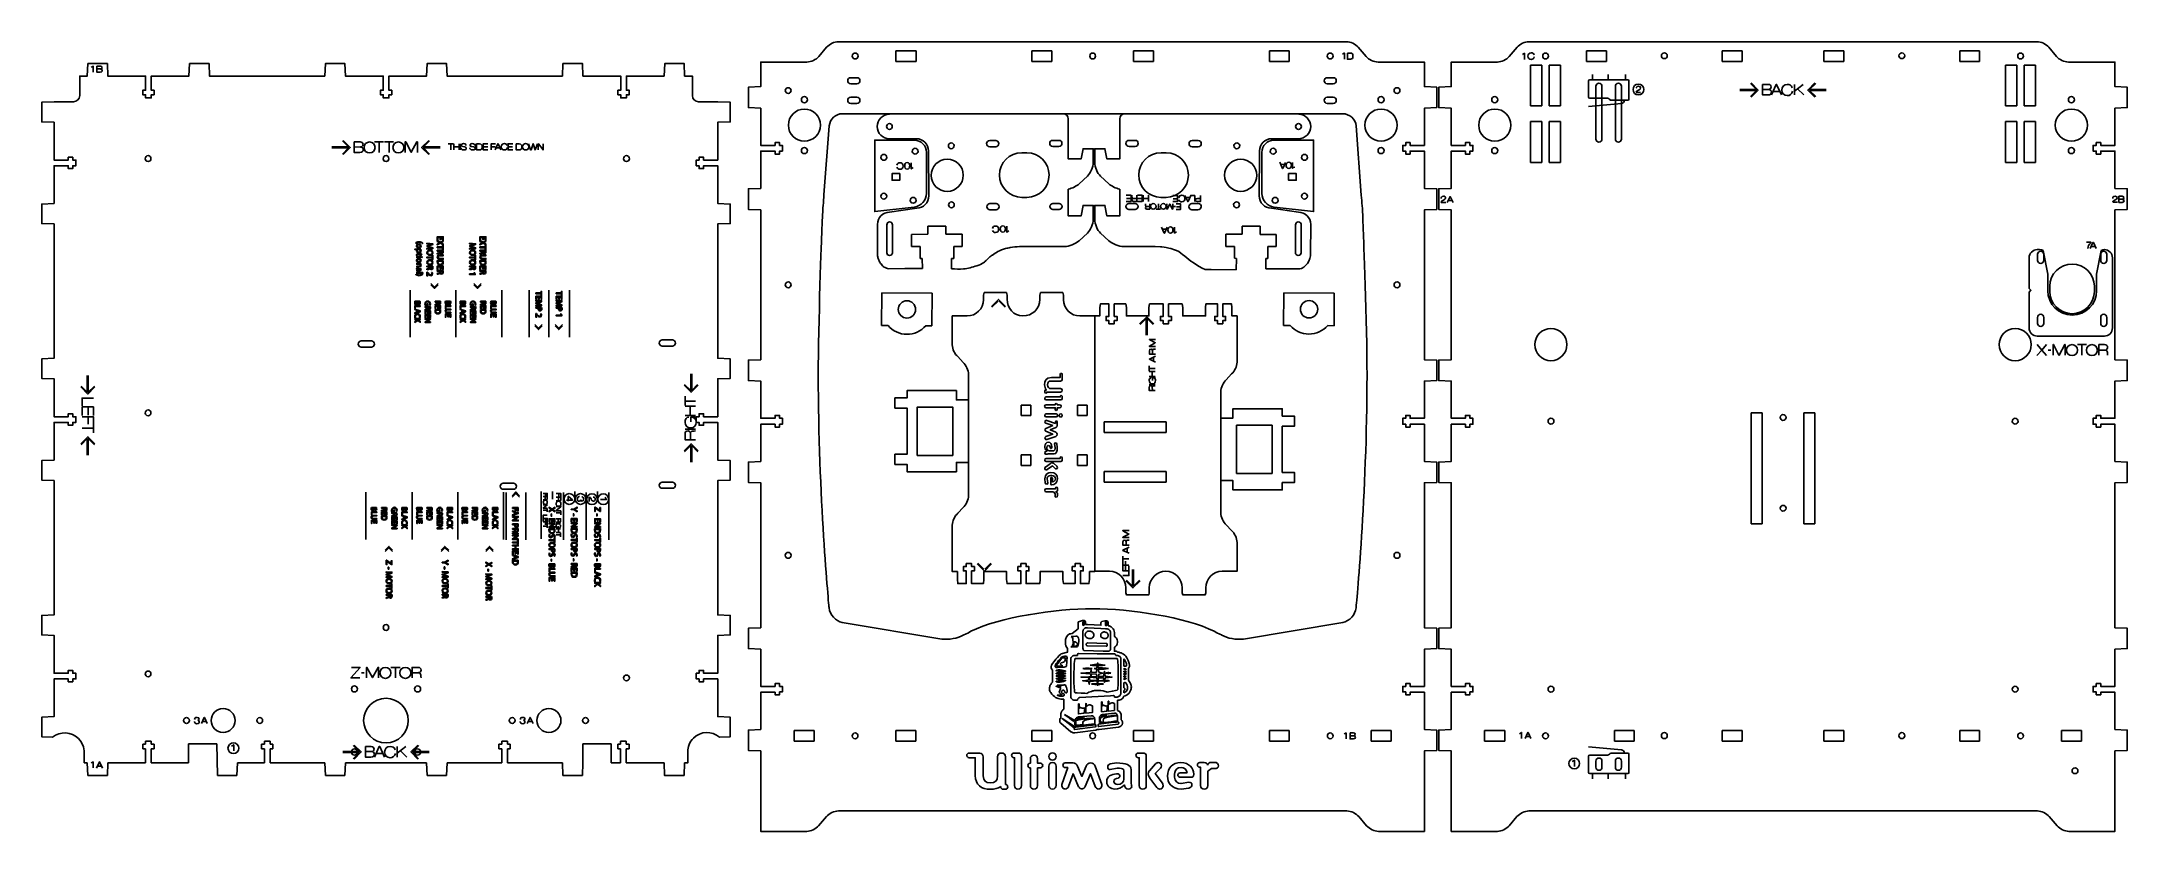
# Model space of a CAD drawing. Header units: millimetres. Extents: x -1100 to -75, y -506 to -118.
import ezdxf

# ---------------------------------------------------------------- set-up
doc = ezdxf.new("R2010")
doc.units = ezdxf.units.MM
doc.layers.add('CUTS', color=1, linetype='Continuous', true_color=0xff0000)
doc.layers.add('TEXT', color=5, linetype='Continuous', true_color=0x0000ff)

msp = doc.modelspace()

# ---------------------------------------------------------------- linework, layer by layer
at = {"layer": 'CUTS', "color": 1, "lineweight": 25, "true_color": 0xff0000}
for p, q in [((-680.2, -127.4), (-680.2, -122.2)), ((-680.2, -122.2), (-670.3, -122.2)), ((-670.3, -127.4), (-670.3, -122.2)), ((-613.4, -127.4), (-613.4, -122.2)), ((-613.4, -122.2), (-603.6, -122.2)), ((-603.6, -127.4), (-603.6, -122.2)), ((-563.4, -127.4), (-563.4, -122.2)), ((-563.4, -122.2), (-553.6, -122.2)), ((-553.6, -127.4), (-553.6, -122.2)), ((-496.6, -127.4), (-496.6, -122.2)), ((-496.6, -122.2), (-486.8, -122.2)), ((-486.8, -127.4), (-486.8, -122.2)), ((-340.7, -127.4), (-340.7, -122.2)), ((-340.7, -122.2), (-330.9, -122.2)), ((-330.9, -127.4), (-330.9, -122.2)), ((-274, -127.4), (-274, -122.2)), ((-274, -122.2), (-264.1, -122.2)), ((-264.1, -127.4), (-264.1, -122.2)), ((-224, -127.4), (-224, -122.2)), ((-224, -122.2), (-214.1, -122.2)), ((-214.1, -127.4), (-214.1, -122.2)), ((-157.2, -127.4), (-157.2, -122.2)), ((-157.2, -122.2), (-147.4, -122.2)), ((-147.4, -127.4), (-147.4, -122.2)), ((-680.2, -127.4), (-670.3, -127.4)), ((-613.4, -127.4), (-603.6, -127.4)), ((-563.4, -127.4), (-553.6, -127.4)), ((-496.6, -127.4), (-486.8, -127.4)), ((-368.2, -129.3), (-362.6, -129.3)), ((-368.2, -129.3), (-368.2, -149.3)), ((-362.6, -129.3), (-362.6, -149.3)), ((-359, -129.3), (-353.4, -129.3)), ((-359, -129.3), (-359, -149.3)), ((-353.4, -129.3), (-353.4, -149.3)), ((-340.7, -127.4), (-330.9, -127.4)), ((-274, -127.4), (-264.1, -127.4)), ((-224, -127.4), (-214.1, -127.4)), ((-157.2, -127.4), (-147.4, -127.4)), ((-134.7, -129.3), (-129.1, -129.3)), ((-134.7, -129.3), (-134.7, -149.3)), ((-129.1, -129.3), (-129.1, -149.3)), ((-125.5, -129.3), (-119.9, -129.3)), ((-125.5, -129.3), (-125.5, -149.3)), ((-119.9, -129.3), (-119.9, -149.3)), ((-368.2, -149.3), (-362.6, -149.3)), ((-359, -149.3), (-353.4, -149.3)), ((-134.7, -149.3), (-129.1, -149.3)), ((-125.5, -149.3), (-119.9, -149.3)), ((-368.2, -157), (-362.6, -157)), ((-368.2, -157), (-368.2, -177)), ((-362.6, -157), (-362.6, -177)), ((-359, -157), (-359, -177)), ((-359, -157), (-353.4, -157)), ((-353.4, -157), (-353.4, -177)), ((-134.7, -157), (-129.1, -157)), ((-134.7, -157), (-134.7, -177)), ((-129.1, -157), (-129.1, -177)), ((-125.5, -157), (-119.9, -157)), ((-125.5, -157), (-125.5, -177)), ((-119.9, -157), (-119.9, -177)), ((-368.2, -177), (-362.6, -177)), ((-359, -177), (-353.4, -177)), ((-134.7, -177), (-129.1, -177)), ((-125.5, -177), (-119.9, -177)), ((-664.5, -212.3), (-672.5, -212.4)), ((-672.5, -212.4), (-672.5, -218.4)), ((-664.5, -208.4), (-655.7, -208.4)), ((-664.5, -208.4), (-664.5, -212.3)), ((-655.7, -208.4), (-655.7, -212.3)), ((-655.7, -212.3), (-647.7, -212.3)), ((-647.7, -212.3), (-647.7, -218.3)), ((-510, -212.3), (-518, -212.3)), ((-518, -212.3), (-518, -218.3)), ((-510, -208.4), (-510, -212.3)), ((-510, -208.4), (-501.2, -208.4)), ((-501.2, -208.4), (-501.2, -212.4)), ((-501.2, -212.4), (-493.2, -212.4)), ((-493.2, -212.4), (-493.2, -218.4)), ((-689.3, -222.6), (-689.3, -222.1)), ((-672.5, -218.4), (-668.3, -218.4)), ((-668.3, -218.4), (-668.3, -224.2)), ((-668.3, -224.2), (-667.3, -224.2)), ((-667.3, -224.2), (-667.1, -229.2)), ((-651.8, -224.2), (-652.9, -224.2)), ((-652.9, -224.2), (-652.9, -229.3)), ((-647.7, -218.3), (-651.8, -218.3)), ((-651.8, -218.3), (-651.8, -224.2)), ((-617.9, -218.4), (-597.3, -218.4)), ((-568.3, -218.4), (-552.8, -218.4)), ((-552.8, -218.4), (-550.2, -218.5)), ((-550.2, -218.5), (-549.4, -218.6)), ((-549.4, -218.6), (-548.4, -218.7)), ((-548.4, -218.7), (-547.4, -218.8)), ((-547.4, -218.8), (-546, -219.1)), ((-546, -219.1), (-545.1, -219.3)), ((-545.1, -219.3), (-543.2, -220)), ((-543.2, -220), (-542.2, -220.4)), ((-542.2, -220.4), (-541.2, -220.9)), ((-541.2, -220.9), (-540.1, -221.7)), ((-540.1, -221.7), (-539.3, -222.3)), ((-539.3, -222.3), (-538.2, -223.1)), ((-538.2, -223.1), (-535.2, -225.5)), ((-535.2, -225.5), (-534.1, -226.3)), ((-518, -218.3), (-513.8, -218.3)), ((-513.8, -218.3), (-513.8, -224.1)), ((-513.8, -224.1), (-512.8, -224.2)), ((-512.8, -224.2), (-512.9, -229.8)), ((-497.4, -224.2), (-498.4, -224.2)), ((-498.4, -224.2), (-498.4, -229.4)), ((-493.2, -218.4), (-497.4, -218.4)), ((-497.4, -218.4), (-497.4, -224.2)), ((-477.2, -225.5), (-477.9, -226.7)), ((-476.7, -224.2), (-477.2, -225.5)), ((-476.4, -223), (-476.7, -224.2)), ((-476.4, -223), (-476.4, -222.1)), ((-675.8, -229.2), (-683.7, -229.3)), ((-667.1, -229.2), (-675.8, -229.2)), ((-534.1, -226.3), (-532.5, -227.3)), ((-532.5, -227.3), (-531.2, -228.2)), ((-531.2, -228.2), (-529.7, -229)), ((-529.7, -229), (-528.2, -229.7)), ((-528.2, -229.7), (-525.3, -229.7)), ((-525.3, -229.7), (-512.9, -229.8)), ((-481.6, -229.4), (-498.4, -229.4)), ((-480.8, -229.2), (-481.6, -229.4)), ((-479.7, -228.6), (-480.8, -229.2)), ((-478.8, -227.7), (-479.7, -228.6)), ((-477.9, -226.7), (-478.8, -227.7)), ((-687.2, -241.2), (-687.3, -257.2)), ((-687.2, -241.2), (-662.4, -241.3)), ((-662.4, -241.3), (-662.5, -257.3)), ((-489.5, -241.2), (-489.6, -257.2)), ((-489.5, -241.2), (-464.7, -241.3)), ((-464.7, -241.3), (-464.8, -257.3)), ((-687.3, -257.2), (-684.1, -257.2)), ((-665.6, -257.3), (-662.5, -257.3)), ((-489.6, -257.2), (-486.4, -257.2)), ((-467.9, -257.2), (-464.8, -257.3)), ((-618.7, -301.5), (-618.7, -296.3)), ((-618.7, -296.3), (-613.9, -296.3)), ((-613.9, -301.5), (-613.9, -296.3)), ((-591, -301.5), (-591, -296.3)), ((-591, -296.3), (-586.2, -296.3)), ((-586.2, -301.5), (-586.2, -296.3)), ((-618.7, -301.5), (-613.9, -301.5)), ((-591, -301.5), (-586.2, -301.5)), ((-577.8, -309.7), (-577.8, -304.5)), ((-577.8, -304.5), (-547.3, -304.5)), ((-547.3, -309.7), (-547.3, -304.5)), ((-259.8, -300.1), (-254.4, -300.1)), ((-259.8, -300.1), (-259.8, -354.7)), ((-254.4, -300.1), (-254.4, -354.7)), ((-233.8, -300.1), (-228.4, -300.1)), ((-233.8, -300.1), (-233.8, -354.7)), ((-228.4, -300.1), (-228.4, -354.7)), ((-577.8, -309.7), (-547.3, -309.7)), ((-618.7, -326), (-618.7, -320.8)), ((-618.7, -320.8), (-613.9, -320.8)), ((-618.7, -326), (-613.9, -326)), ((-613.9, -326), (-613.9, -320.8)), ((-591, -326), (-591, -320.8)), ((-591, -320.8), (-586.2, -320.8)), ((-591, -326), (-586.2, -326)), ((-586.2, -326), (-586.2, -320.8)), ((-577.8, -334.2), (-577.8, -329)), ((-577.8, -329), (-547.3, -329)), ((-577.8, -334.2), (-547.3, -334.2)), ((-547.3, -334.2), (-547.3, -329)), ((-259.8, -354.7), (-254.4, -354.7)), ((-233.8, -354.7), (-228.4, -354.7)), ((-730.2, -461.5), (-730.2, -456.3)), ((-730.2, -456.3), (-720.4, -456.3)), ((-720.4, -461.5), (-720.4, -456.3)), ((-680.2, -461.5), (-680.2, -456.3)), ((-680.2, -456.3), (-670.4, -456.3)), ((-670.4, -461.5), (-670.4, -456.3)), ((-613.4, -461.5), (-613.4, -456.3)), ((-613.4, -456.3), (-603.6, -456.3)), ((-603.6, -461.5), (-603.6, -456.3)), ((-563.4, -461.5), (-563.4, -456.3)), ((-563.4, -456.3), (-553.6, -456.3)), ((-553.6, -461.5), (-553.6, -456.3)), ((-496.6, -461.5), (-496.6, -456.3)), ((-496.6, -456.3), (-486.8, -456.3)), ((-486.8, -461.5), (-486.8, -456.3)), ((-446.6, -461.5), (-446.6, -456.3)), ((-446.6, -456.3), (-436.8, -456.3)), ((-436.8, -461.5), (-436.8, -456.3)), ((-390.8, -461.5), (-390.8, -456.3)), ((-390.8, -456.3), (-380.9, -456.3)), ((-380.9, -461.5), (-380.9, -456.3)), ((-327, -461.5), (-327, -456.3)), ((-327, -456.3), (-317.2, -456.3)), ((-317.2, -461.5), (-317.2, -456.3)), ((-274, -461.5), (-274, -456.3)), ((-274, -456.3), (-264.1, -456.3)), ((-264.1, -461.5), (-264.1, -456.3)), ((-224, -461.5), (-224, -456.3)), ((-224, -456.3), (-214.1, -456.3)), ((-214.1, -461.5), (-214.1, -456.3)), ((-157.2, -461.5), (-157.2, -456.3)), ((-157.2, -456.3), (-147.4, -456.3)), ((-147.4, -461.5), (-147.4, -456.3)), ((-107.2, -461.5), (-107.2, -456.3)), ((-107.2, -456.3), (-97.4, -456.3)), ((-97.4, -461.5), (-97.4, -456.3)), ((-1079.3, -472.2), (-1079.3, -467.1)), ((-1049.1, -463), (-1050.5, -463)), ((-1050.5, -463), (-1050.5, -465.2)), ((-1050.5, -465.2), (-1049.1, -465.2)), ((-1046.3, -461.5), (-1049.1, -461.5)), ((-1049.1, -461.5), (-1049.1, -463)), ((-1049.1, -465.2), (-1049.1, -472.2)), ((-1046.3, -463), (-1046.3, -461.5)), ((-1044.9, -463), (-1046.3, -463)), ((-1046.3, -472.2), (-1046.3, -465.2)), ((-1046.3, -465.2), (-1044.9, -465.2)), ((-1044.9, -465.2), (-1044.9, -463)), ((-1014.1, -462.8), (-1028, -462.8)), ((-1028, -462.8), (-1028, -472.2)), ((-1013.8, -478.3), (-1014.1, -462.8)), ((-990.7, -463), (-992.1, -463)), ((-992.1, -463), (-992.1, -465.2)), ((-992.1, -465.2), (-990.7, -465.2)), ((-987.9, -461.5), (-990.7, -461.5)), ((-990.7, -461.5), (-990.7, -463)), ((-990.7, -465.2), (-990.7, -472.2)), ((-987.9, -463), (-987.9, -461.5)), ((-986.5, -463), (-987.9, -463)), ((-987.9, -472.2), (-987.9, -465.2)), ((-987.9, -465.2), (-986.5, -465.2)), ((-986.5, -465.2), (-986.5, -463)), ((-874, -463), (-875.4, -463)), ((-875.4, -463), (-875.4, -465.2)), ((-875.4, -465.2), (-874, -465.2)), ((-871.2, -461.5), (-874, -461.5)), ((-874, -461.5), (-874, -463)), ((-874, -465.2), (-874, -472.2)), ((-871.2, -463), (-871.2, -461.5)), ((-869.8, -463), (-871.2, -463)), ((-871.2, -472.2), (-871.2, -465.2)), ((-871.2, -465.2), (-869.8, -465.2)), ((-869.8, -465.2), (-869.8, -463)), ((-834.1, -472.2), (-834.1, -462.8)), ((-834.1, -462.8), (-820.2, -462.8)), ((-820.2, -462.8), (-820.2, -472.2)), ((-817, -465.2), (-817, -463)), ((-817, -463), (-815.6, -463)), ((-815.6, -465.2), (-817, -465.2)), ((-815.6, -463), (-815.6, -461.5)), ((-815.6, -461.5), (-812.8, -461.5)), ((-815.6, -472.2), (-815.6, -465.2)), ((-812.8, -461.5), (-812.8, -463)), ((-812.8, -463), (-811.4, -463)), ((-811.4, -465.2), (-812.8, -465.2)), ((-812.8, -465.2), (-812.8, -472.2)), ((-811.4, -463), (-811.4, -465.2)), ((-730.2, -461.5), (-720.4, -461.5)), ((-680.2, -461.5), (-670.4, -461.5)), ((-613.4, -461.5), (-603.6, -461.5)), ((-563.4, -461.5), (-553.6, -461.5)), ((-496.6, -461.5), (-486.8, -461.5)), ((-446.6, -461.5), (-436.8, -461.5)), ((-436.8, -461.5), (-446.6, -461.5)), ((-390.8, -461.5), (-380.9, -461.5)), ((-327, -461.5), (-317.2, -461.5)), ((-274, -461.5), (-264.1, -461.5)), ((-224, -461.5), (-214.1, -461.5)), ((-157.2, -461.5), (-147.4, -461.5)), ((-107.2, -461.5), (-97.4, -461.5)), ((-1077.8, -472.2), (-1079.3, -472.2)), ((-1077.5, -478.3), (-1077.8, -472.2)), ((-1067.9, -478.3), (-1077.5, -478.3)), ((-1067.7, -472.2), (-1067.9, -478.3)), ((-1049.1, -472.2), (-1067.7, -472.2)), ((-1028, -472.2), (-1046.3, -472.2)), ((-1004.2, -478.3), (-1013.8, -478.3)), ((-1003.9, -472.2), (-1004.2, -478.3)), ((-990.7, -472.2), (-1003.9, -472.2)), ((-961, -472.2), (-987.9, -472.2)), ((-960.7, -478.3), (-961, -472.2)), ((-951.1, -478.3), (-960.7, -478.3)), ((-950.9, -472.2), (-951.1, -478.3)), ((-911, -472.2), (-950.9, -472.2)), ((-910.7, -478.3), (-911, -472.2)), ((-901.1, -478.3), (-910.7, -478.3)), ((-900.9, -472.2), (-901.1, -478.3)), ((-874, -472.2), (-900.9, -472.2)), ((-844.2, -472.2), (-871.2, -472.2)), ((-843.9, -478.3), (-844.2, -472.2)), ((-834.3, -478.3), (-843.9, -478.3)), ((-834.1, -472.2), (-834.3, -478.3)), ((-820.2, -472.2), (-815.6, -472.2))]:
    msp.add_line(p, q, dxfattribs=at)
for points in [[(-714.3, -120.4), (-718.1, -125)], [(-458.7, -117.7), (-708.5, -117.7)], [(-449, -125), (-452.9, -120.4)], [(-374.8, -120.4), (-378.7, -125)], [(-119.3, -117.7), (-369, -117.7)], [(-109.6, -125), (-113.4, -120.4)], [(-780.3, -144.2), (-780.3, -134.6), (-780.6, -134.6), (-784.1, -134.6), (-784.3, -128.5), (-793.9, -128.5), (-794.2, -134.6), (-812.7, -134.6), (-812.7, -141.6), (-811.3, -141.6), (-811.3, -143.8), (-812.7, -143.8), (-812.7, -145.3), (-815.5, -145.3), (-815.5, -143.8), (-816.9, -143.8), (-816.9, -141.6), (-815.5, -141.6), (-815.5, -134.6), (-834.1, -134.6), (-834.3, -128.5), (-843.9, -128.5), (-844.2, -134.6), (-900.9, -134.6), (-901.1, -128.5), (-910.7, -128.5), (-911, -134.6), (-929.5, -134.6), (-929.5, -141.6), (-928.1, -141.6), (-928.1, -143.8), (-929.5, -143.8), (-929.5, -145.3), (-932.3, -145.3), (-932.3, -143.8), (-933.7, -143.8), (-933.7, -141.6), (-932.3, -141.6), (-932.3, -134.6), (-950.9, -134.6), (-951.1, -128.5), (-960.7, -128.5), (-961, -134.6), (-1017.7, -134.6), (-1017.9, -128.5), (-1027.5, -128.5), (-1027.8, -134.6), (-1046.3, -134.6), (-1046.3, -141.6), (-1044.9, -141.6), (-1044.9, -143.8), (-1046.3, -143.8), (-1046.3, -145.3), (-1049.1, -145.3), (-1049.1, -143.8), (-1050.5, -143.8), (-1050.5, -141.6), (-1049.1, -141.6), (-1049.1, -134.6), (-1067.7, -134.6), (-1067.9, -128.5), (-1077.5, -128.5), (-1077.8, -134.6), (-1077.8, -134.6), (-1081.5, -134.6), (-1081.5, -144.2)], [(-724, -127.7), (-746.7, -127.7), (-746.7, -139.8), (-752.7, -140.1), (-752.7, -150.1), (-746.7, -150.4), (-746.7, -168.7), (-739.6, -168.7), (-739.6, -167.3), (-737.4, -167.3), (-737.4, -168.7), (-736, -168.7), (-736, -171.5), (-737.4, -171.5), (-737.4, -172.9), (-739.6, -172.9), (-739.6, -171.5), (-746.7, -171.5), (-746.7, -189.8), (-752.7, -190), (-752.7, -200.1), (-746.7, -200.4), (-746.7, -274), (-752.7, -274.2), (-752.7, -284.3), (-746.7, -284.5), (-746.7, -302.8), (-739.6, -302.8), (-739.6, -301.4), (-737.4, -301.4), (-737.4, -302.8), (-736, -302.8), (-736, -305.7), (-737.4, -305.7), (-737.4, -307.1), (-739.6, -307.1), (-739.6, -305.7), (-746.7, -305.7), (-746.7, -324), (-752.7, -324.3), (-752.7, -334.3), (-746.7, -334.5), (-746.7, -405.7), (-752.7, -406), (-752.7, -416), (-746.7, -416.3), (-746.7, -434.6), (-739.6, -434.6), (-739.6, -433.2), (-737.4, -433.2), (-737.4, -434.6), (-736, -434.6), (-736, -437.3), (-737.4, -437.3), (-737.4, -438.7), (-739.6, -438.7), (-739.6, -437.4), (-746.7, -437.4), (-746.7, -455.7), (-752.7, -456), (-752.7, -466), (-746.7, -466.3), (-746.7, -505.8), (-724, -505.8)], [(-420.4, -505.8), (-420.4, -466.3), (-414.3, -466), (-414.3, -456), (-420.4, -455.7), (-420.4, -437.4), (-427.4, -437.4), (-427.4, -438.7), (-429.6, -438.7), (-429.6, -437.3), (-431, -437.3), (-431, -434.6), (-429.6, -434.6), (-429.6, -433.2), (-427.4, -433.2), (-427.4, -434.6), (-420.4, -434.6), (-420.4, -416.3), (-414.3, -416), (-414.3, -406), (-420.4, -405.7), (-420.4, -334.5), (-414.3, -334.3), (-414.3, -324.3), (-420.4, -324), (-420.4, -305.7), (-427.4, -305.7), (-427.4, -307.1), (-429.6, -307.1), (-429.6, -305.7), (-431, -305.7), (-431, -302.8), (-429.6, -302.8), (-429.6, -301.4), (-427.4, -301.4), (-427.4, -302.8), (-420.4, -302.8), (-420.4, -284.5), (-414.3, -284.3), (-414.3, -274.2), (-420.4, -274), (-420.4, -200.4), (-414.3, -200.1), (-414.3, -190), (-420.4, -189.8), (-420.4, -171.5), (-427.4, -171.5), (-427.4, -172.9), (-429.6, -172.9), (-429.6, -171.5), (-431, -171.5), (-431, -168.7), (-429.6, -168.7), (-429.6, -167.3), (-427.4, -167.3), (-427.4, -168.7), (-420.4, -168.7), (-420.4, -150.4), (-414.3, -150.1), (-414.3, -140.1), (-420.4, -139.8), (-420.4, -127.7), (-443.2, -127.7)], [(-384.5, -127.7), (-407.2, -127.7), (-407.2, -139.8), (-413.3, -140.1), (-413.3, -150.1), (-407.2, -150.4), (-407.2, -168.7), (-400.2, -168.7), (-400.2, -167.3), (-398, -167.3), (-398, -168.7), (-396.5, -168.7), (-396.5, -171.5), (-398, -171.5), (-398, -172.9), (-400.2, -172.9), (-400.2, -171.5), (-407.2, -171.5), (-407.2, -189.8), (-413.3, -190), (-413.3, -200.1), (-407.2, -200.4), (-407.2, -274), (-413.3, -274.2), (-413.3, -284.3), (-407.2, -284.5), (-407.2, -302.8), (-400.2, -302.8), (-400.2, -301.4), (-398, -301.4), (-398, -302.8), (-396.5, -302.8), (-396.5, -305.7), (-398, -305.7), (-398, -307.1), (-400.2, -307.1), (-400.2, -305.7), (-407.2, -305.7), (-407.2, -324), (-413.3, -324.3), (-413.3, -334.3), (-407.2, -334.5), (-407.2, -405.7), (-413.3, -406), (-413.3, -416), (-407.2, -416.3), (-407.2, -434.6), (-400.2, -434.6), (-400.2, -433.2), (-398, -433.2), (-398, -434.6), (-396.5, -434.6), (-396.5, -437.3), (-398, -437.3), (-398, -438.7), (-400.2, -438.7), (-400.2, -437.4), (-407.2, -437.4), (-407.2, -455.7), (-413.3, -456), (-413.3, -466), (-407.2, -466.3), (-407.2, -505.8), (-384.5, -505.8)], [(-80.9, -505.8), (-80.9, -466.3), (-74.8, -466), (-74.8, -456), (-80.9, -455.7), (-80.9, -437.4), (-87.9, -437.4), (-87.9, -438.7), (-90.1, -438.7), (-90.1, -437.3), (-91.6, -437.3), (-91.6, -434.6), (-90.1, -434.6), (-90.1, -433.2), (-87.9, -433.2), (-87.9, -434.6), (-80.9, -434.6), (-80.9, -416.3), (-74.8, -416), (-74.8, -406), (-80.9, -405.7), (-80.9, -334.5), (-74.8, -334.3), (-74.8, -324.3), (-80.9, -324), (-80.9, -305.7), (-87.9, -305.7), (-87.9, -307.1), (-90.1, -307.1), (-90.1, -305.7), (-91.6, -305.7), (-91.6, -302.8), (-90.1, -302.8), (-90.1, -301.4), (-87.9, -301.4), (-87.9, -302.8), (-80.9, -302.8), (-80.9, -284.5), (-74.8, -284.3), (-74.8, -274.2), (-80.9, -274), (-80.9, -200.4), (-74.8, -200.1), (-74.8, -190), (-80.9, -189.8), (-80.9, -171.5), (-87.9, -171.5), (-87.9, -172.9), (-90.1, -172.9), (-90.1, -171.5), (-91.6, -171.5), (-91.6, -168.7), (-90.1, -168.7), (-90.1, -167.3), (-87.9, -167.3), (-87.9, -168.7), (-80.9, -168.7), (-80.9, -150.4), (-74.8, -150.1), (-74.8, -140.1), (-80.9, -139.8), (-80.9, -127.7), (-103.8, -127.7)], [(-699.4, -135.4), (-702.4, -135.4)], [(-702.4, -138.4), (-699.4, -138.4), (-699.4, -138.4)], [(-465.2, -135.4), (-468.2, -135.4)], [(-468.2, -138.4), (-465.2, -138.4), (-465.2, -138.4)], [(-336.1, -139.6), (-336.1, -165.6)], [(-333.1, -165.6), (-333.1, -139.6), (-333.1, -139.6)], [(-326.5, -139.6), (-326.5, -165.6)], [(-323.5, -165.6), (-323.5, -139.6), (-323.5, -139.6)], [(-1084.5, -147.2), (-1094.1, -147.2), (-1094.1, -147.2), (-1100.2, -147.5), (-1100.2, -157.1), (-1094.1, -157.3), (-1094.1, -175.9), (-1087.1, -175.9), (-1087.1, -174.5), (-1084.9, -174.5), (-1084.9, -175.9), (-1083.4, -175.9), (-1083.4, -178.7), (-1084.9, -178.7), (-1084.9, -180.1), (-1087.1, -180.1), (-1087.1, -178.7), (-1094.1, -178.7), (-1094.1, -197.2), (-1100.2, -197.5), (-1100.2, -207.1), (-1094.1, -207.3), (-1094.1, -273.3), (-1100.2, -273.6), (-1100.2, -283.2), (-1094.1, -283.4), (-1094.1, -302), (-1087.1, -302), (-1087.1, -300.6), (-1084.9, -300.6), (-1084.9, -302), (-1083.4, -302), (-1083.4, -304.8), (-1084.9, -304.8), (-1084.9, -306.2), (-1087.1, -306.2), (-1087.1, -304.8), (-1094.1, -304.8), (-1094.1, -323.3), (-1100.2, -323.6), (-1100.2, -333.2), (-1094.1, -333.4), (-1094.1, -399.4), (-1100.2, -399.7), (-1100.2, -409.3), (-1094.1, -409.5), (-1094.1, -428.1), (-1087.1, -428.1), (-1087.1, -426.7), (-1084.9, -426.7), (-1084.9, -428.1), (-1083.4, -428.1), (-1083.4, -430.9), (-1084.9, -430.9), (-1084.9, -432.3), (-1087.1, -432.3), (-1087.1, -430.9), (-1094.1, -430.9), (-1094.1, -449.4), (-1100.2, -449.7), (-1100.2, -459.3), (-1094.8, -459.5)], [(-767, -459.5), (-761.7, -459.3), (-761.7, -449.7), (-767.8, -449.4), (-767.8, -430.9), (-774.8, -430.9), (-774.8, -432.3), (-777, -432.3), (-777, -430.9), (-778.4, -430.9), (-778.4, -428.1), (-777, -428.1), (-777, -426.7), (-774.8, -426.7), (-774.8, -428.1), (-767.8, -428.1), (-767.8, -409.5), (-761.7, -409.3), (-761.7, -399.7), (-767.8, -399.4), (-767.8, -333.4), (-761.7, -333.2), (-761.7, -323.6), (-767.8, -323.3), (-767.8, -304.8), (-774.8, -304.8), (-774.8, -306.2), (-777, -306.2), (-777, -304.8), (-778.4, -304.8), (-778.4, -302), (-777, -302), (-777, -300.6), (-774.8, -300.6), (-774.8, -302), (-767.8, -302), (-767.8, -283.4), (-761.7, -283.2), (-761.7, -273.6), (-767.8, -273.3), (-767.8, -207.3), (-761.7, -207.1), (-761.7, -197.5), (-767.8, -197.2), (-767.8, -178.7), (-774.8, -178.7), (-774.8, -180.1), (-777, -180.1), (-777, -178.7), (-778.4, -178.7), (-778.4, -175.9), (-777, -175.9), (-777, -174.5), (-774.8, -174.5), (-774.8, -175.9), (-767.8, -175.9), (-767.8, -157.3), (-761.7, -157.1), (-761.7, -147.5), (-767.8, -147.2), (-767.8, -147.2), (-777.3, -147.2)], [(-706.5, -153.1), (-460.5, -153.1)], [(-699.4, -145), (-702.4, -145)], [(-702.4, -148), (-699.4, -148), (-699.4, -148)], [(-465.2, -145), (-468.2, -145)], [(-468.2, -148), (-465.2, -148), (-465.2, -148)], [(-715.6, -192.9), (-713, -159.1)], [(-595.5, -155.6), (-595.5, -175.3), (-589.2, -175.3), (-588.2, -170.3), (-583.2, -170.3), (-583.2, -177.1)], [(-570.2, -155.6), (-570.2, -175.3), (-576.5, -175.3), (-577.5, -170.3), (-582.5, -170.3), (-582.5, -177.1)], [(-453.9, -159.1), (-451.4, -193.2)], [(-671.2, -166.1), (-690.6, -166.1), (-690.6, -201.2), (-671.2, -199)], [(-670.2, -165.4), (-683.4, -165.4)], [(-665.2, -192.3), (-665.2, -172.1), (-665.2, -172.1)], [(-665.2, -192.3), (-665.2, -172.1), (-665.2, -172.1)], [(-664.1, -193.4), (-664.2, -171.4)], [(-634.1, -166.3), (-631.1, -166.3), (-631.1, -166.3)], [(-631.1, -169.3), (-634.1, -169.3)], [(-618.3, -172.3), (-615.8, -172.3), (-615.8, -172.3)], [(-603.1, -166.2), (-600.1, -166.2), (-600.1, -166.2)], [(-600.1, -169.2), (-603.1, -169.2)], [(-562.6, -166.2), (-565.6, -166.2), (-565.6, -166.2)], [(-565.6, -169.2), (-562.6, -169.2)], [(-547.3, -172.3), (-549.8, -172.3), (-549.8, -172.3)], [(-531.6, -166.3), (-534.6, -166.3), (-534.6, -166.3)], [(-534.6, -169.3), (-531.6, -169.3)], [(-501.6, -193.4), (-501.5, -171.4)], [(-500.3, -192.3), (-500.3, -172.1), (-500.3, -172.1)], [(-500.3, -192.3), (-500.3, -172.1), (-500.3, -172.1)], [(-495.5, -165.4), (-482.3, -165.4)], [(-494.3, -166.1), (-474.9, -166.1), (-474.9, -201.2), (-494.3, -199)], [(-682.1, -183.2), (-682.1, -182.5), (-678.3, -182.5), (-678.3, -185.8), (-682.1, -185.8), (-682.1, -183.2), (-682.1, -183.2)], [(-586.1, -183.8), (-590.2, -187.6)], [(-579.6, -183.8), (-575.5, -187.6)], [(-483.4, -183.2), (-483.4, -182.5), (-487.2, -182.5), (-487.2, -185.8), (-483.4, -185.8), (-483.4, -183.2), (-483.4, -183.2)], [(-615.8, -194.2), (-618.3, -194.2)], [(-595.5, -190.2), (-595.5, -190.2), (-595.5, -203.3), (-589.2, -203.3), (-588.2, -198.2), (-583.2, -198.2), (-583.2, -205.1)], [(-570.2, -190.2), (-570.2, -190.2), (-570.2, -203.3), (-576.5, -203.3), (-577.5, -198.2), (-582.5, -198.2), (-582.5, -205.1)], [(-549.9, -194.2), (-547.4, -194.2)], [(-683.3, -201.5), (-670, -199.5)], [(-634, -197.3), (-631, -197.3), (-631, -197.3)], [(-631, -200.3), (-634, -200.3)], [(-603, -197.2), (-600, -197.2), (-600, -197.2)], [(-600, -200.2), (-603, -200.2)], [(-562.6, -197.2), (-565.7, -197.2), (-565.7, -197.2)], [(-565.7, -200.2), (-562.6, -200.2)], [(-531.6, -197.3), (-534.7, -197.3), (-534.7, -197.3)], [(-534.7, -200.3), (-531.7, -200.3)], [(-482.3, -201.5), (-495.6, -199.5)], [(-689.3, -222.1), (-689.3, -207.5)], [(-684.7, -207.7), (-684.7, -221.4), (-684.7, -221.4)], [(-681.9, -221.4), (-681.9, -207.7)], [(-586.1, -211.8), (-590.2, -215.5)], [(-579.6, -211.8), (-575.5, -215.5)], [(-483.8, -221.4), (-483.8, -207.7)], [(-480.9, -207.7), (-481, -221.4), (-481, -221.4)], [(-476.4, -222.1), (-476.3, -207.5)], [(-118.9, -225.2), (-118.9, -222.2)], [(-115.9, -222.2), (-115.9, -225.2), (-115.9, -225.2)], [(-87.9, -225.2), (-87.9, -222.2)], [(-84.9, -222.2), (-84.9, -225.2), (-84.9, -225.2)], [(-637.1, -244.5), (-637.1, -244.3), (-637.1, -242.2), (-636.8, -241), (-625.9, -241), (-625.6, -242.2), (-625.6, -244.1), (-625.6, -244.3)], [(-609.4, -244.3), (-609.4, -244.1), (-609.4, -242.2), (-609.1, -241), (-598.2, -241), (-597.8, -242.2), (-597.8, -244.3), (-597.8, -244.5)], [(-112.9, -240.4), (-112.9, -237.9)], [(-91, -237.9), (-91, -240.4), (-91, -240.4)], [(-652.5, -266.7), (-652.5, -252.5), (-645.2, -252.5)], [(-589.8, -252.5), (-582.5, -252.5)], [(-512.5, -252.5), (-515, -252.5), (-515, -248.4), (-515.2, -246.6), (-519.5, -246.6), (-519.5, -252.7), (-518.1, -252.7), (-518.1, -254.8), (-519.5, -254.8), (-519.5, -256.3), (-522.1, -256.3), (-522.1, -254.8), (-523.5, -254.8), (-523.5, -252.7), (-522.1, -252.7), (-522.1, -246.6), (-527.8, -246.6), (-528, -248.4), (-528, -252.5), (-539.2, -252.5), (-539.2, -248.4), (-539.5, -246.6), (-546.2, -246.6), (-546.2, -252.7), (-544.8, -252.7), (-544.8, -254.8), (-546.2, -254.8), (-546.2, -256.3), (-548.8, -256.3), (-548.8, -254.8), (-550.2, -254.8), (-550.2, -252.7), (-548.8, -252.7), (-548.8, -246.6), (-555.5, -246.6), (-555.8, -248.4), (-555.8, -252.5), (-566.9, -252.5), (-566.9, -248.4), (-567.2, -246.6), (-572.9, -246.6), (-572.9, -252.7), (-571.5, -252.7), (-571.5, -254.8), (-572.9, -254.8), (-572.9, -256.3), (-575.5, -256.3), (-575.5, -254.8), (-576.9, -254.8), (-576.9, -252.7), (-575.5, -252.7), (-575.5, -246.6), (-579.7, -246.6), (-580, -248.4), (-580, -252.5), (-582.5, -252.5), (-582.5, -378), (-575.2, -378)], [(-512.5, -275.2), (-512.5, -252.5), (-512.5, -252.5)], [(-118.9, -256.2), (-118.9, -253.2)], [(-115.9, -253.2), (-115.9, -256.2), (-115.9, -256.2)], [(-87.9, -256.2), (-87.9, -253.2)], [(-84.9, -253.2), (-84.9, -256.2), (-84.9, -256.2)], [(-943.1, -264.8), (-938.1, -264.8)], [(-795.1, -264.3), (-790.1, -264.3)], [(-938.1, -267.8), (-943.1, -267.8), (-943.1, -267.8)], [(-790.1, -267.3), (-795.1, -267.3), (-795.1, -267.3)], [(-647.2, -275.4), (-649.8, -272.5)], [(-644.5, -340.8), (-644.5, -281.2)], [(-517.8, -283.9), (-515.2, -281)], [(-644.5, -324.5), (-650.5, -324.5), (-650.5, -329.1), (-674.7, -329.1), (-674.7, -325.5), (-680.7, -325.5), (-680.7, -320.5), (-674.7, -320.5), (-674.7, -297.8), (-680.7, -297.8), (-680.7, -292.8), (-674.7, -292.8), (-674.7, -289.2), (-650.5, -289.2), (-650.5, -293.8), (-644.5, -293.8)], [(-669.7, -321), (-652.3, -321), (-652.3, -297.3), (-669.7, -297.3), (-669.7, -321), (-669.7, -321)], [(-520.5, -349.3), (-520.5, -289.7)], [(-520.5, -333.4), (-514.5, -333.4), (-514.5, -338), (-490.3, -338), (-490.3, -334.4), (-484.3, -334.4), (-484.3, -329.4), (-490.3, -329.4), (-490.3, -306.7), (-484.3, -306.7), (-484.3, -301.7), (-490.3, -301.7), (-490.3, -298.1), (-514.5, -298.1), (-514.5, -302.7), (-520.5, -302.7)], [(-512.7, -329.9), (-495.3, -329.9), (-495.3, -306.2), (-512.7, -306.2), (-512.7, -329.9), (-512.7, -329.9)], [(-873.3, -334.7), (-868.3, -334.7)], [(-868.3, -337.7), (-873.3, -337.7), (-873.3, -337.7)], [(-795.1, -334.2), (-790.1, -334.2)], [(-790.1, -337.2), (-795.1, -337.2), (-795.1, -337.2)], [(-649.8, -349.5), (-647.2, -346.6)], [(-582.5, -378.1), (-585, -378.1), (-585, -382.1), (-585.3, -384), (-589.5, -384), (-589.5, -377.8), (-588.1, -377.8), (-588.1, -375.7), (-589.5, -375.7), (-589.5, -374.2), (-592.1, -374.2), (-592.1, -375.7), (-593.5, -375.7), (-593.5, -377.8), (-592.1, -377.8), (-592.1, -384), (-597.8, -384), (-598.1, -382.1), (-598.1, -378.1), (-609.3, -378.1), (-609.3, -382.1), (-609.5, -384), (-616.2, -384), (-616.2, -377.8), (-614.8, -377.8), (-614.8, -375.7), (-616.2, -375.7), (-616.2, -374.2), (-618.8, -374.2), (-618.8, -375.7), (-620.2, -375.7), (-620.2, -377.8), (-618.8, -377.8), (-618.8, -384), (-625.6, -384), (-625.8, -382.1), (-625.8, -378.1), (-637, -378.1), (-637, -382.1), (-637.2, -384), (-643, -384), (-643, -377.8), (-641.6, -377.8), (-641.6, -375.7), (-643, -375.7), (-643, -374.2), (-645.6, -374.2), (-645.6, -375.7), (-647, -375.7), (-647, -377.8), (-645.6, -377.8), (-645.6, -384), (-649.8, -384), (-650, -382.1), (-650, -378.1), (-652.5, -378.1), (-652.5, -355.3)], [(-515.2, -358), (-517.8, -355.1)], [(-519.8, -378), (-512.5, -378), (-512.5, -363.8)], [(-567.2, -386.2), (-567.2, -388.5), (-566.8, -389.6), (-555.9, -389.6), (-555.7, -388.5), (-555.7, -386.2)], [(-539.5, -386.2), (-539.5, -388.5), (-539.1, -389.6), (-528.2, -389.6), (-527.9, -388.5), (-527.9, -386.2)], [(-657.6, -411.3), (-706.6, -403.1)], [(-643.4, -407.5), (-644.6, -408.2)], [(-522.4, -408.2), (-523.7, -407.5)], [(-460.5, -403.1), (-509.4, -411.3)], [(-812.8, -472.2), (-794.2, -472.2), (-794, -478.3), (-784.4, -478.3), (-784.1, -472.2), (-782.6, -472.2), (-782.6, -466.6), (-782.6, -466.7)], [(-639.3, -467.3), (-644.2, -467.3)], [(-644.2, -469.6), (-641.2, -469.6), (-641.2, -478.3)], [(-637.3, -478.6), (-637.3, -469.2)], [(-630.2, -469.2), (-630.2, -478.6)], [(-626.3, -478.3), (-626.3, -469.2)], [(-620.3, -467.3), (-622.2, -467.3)], [(-622.2, -469.6), (-621.9, -469.6), (-621.9, -483.3)], [(-618.5, -483.3), (-618.5, -469)], [(-614.1, -470.2), (-614.1, -472.3), (-614.2, -472.3)], [(-609.6, -472.3), (-610.6, -472.3), (-610.6, -470.2)], [(-559.2, -467.3), (-561, -467.3)], [(-561, -469.6), (-560.6, -469.6), (-560.6, -483.3)], [(-557.1, -483.3), (-557.1, -469)], [(-336.1, -471.3), (-336.1, -474.3)], [(-333.1, -474.3), (-333.1, -471.3), (-333.1, -471.3)], [(-326.5, -471.3), (-326.5, -474.3)], [(-323.5, -474.3), (-323.5, -471.3), (-323.5, -471.3)], [(-626.3, -482.7), (-626.3, -478.9)], [(-614.2, -474.6), (-614.1, -474.6), (-614.1, -483.4)], [(-610.6, -483.4), (-610.6, -474.6), (-609.6, -474.6)], [(-605, -483.3), (-605, -473.7), (-605, -473.7)], [(-601.5, -473.7), (-601.5, -483.3)], [(-597, -474.5), (-595.7, -474.5), (-598.6, -482.7)], [(-593.5, -472.2), (-597, -472.2)], [(-595.3, -483.8), (-593.1, -477.5), (-590.4, -483.9)], [(-586.7, -473.7), (-588.8, -478.8), (-590.9, -473.7)], [(-587.2, -483.9), (-587.2, -483.8), (-587.2, -483.8), (-584.5, -477.5), (-582.3, -483.8)], [(-579, -482.7), (-582.2, -473.8)], [(-571.7, -472.2), (-574.8, -472.7)], [(-574.8, -475.4), (-571.5, -474.8), (-570.3, -474.8)], [(-568.1, -476), (-568.1, -480.2)], [(-564.6, -481.4), (-564.6, -475.5)], [(-552.6, -472.6), (-555.6, -476)], [(-555.3, -479.6), (-552, -484.2)], [(-549.1, -482.2), (-552.7, -477.4), (-550.2, -474.7)], [(-540.8, -479.2), (-540.8, -479.2), (-540.7, -479.2), (-540.7, -479.2)], [(-537.1, -477.1), (-540.5, -477.1)], [(-540.5, -479.2), (-535.8, -479.2)], [(-536.2, -481.7), (-540, -482.3), (-540, -482.3)], [(-535.6, -479.2), (-535.4, -479.2)], [(-529, -472), (-530.8, -472)], [(-530.8, -474.3), (-530.4, -474.3), (-530.4, -483.3)], [(-526.9, -483.3), (-526.9, -476.3), (-525.1, -474.9), (-523.4, -474.9)], [(-523.4, -471.9), (-525.3, -471.9)], [(-628.7, -483.7), (-628.7, -483.9)], [(-627.5, -485.1), (-626.3, -485.1)], [(-579, -482.7), (-579, -482.7)], [(-540, -485), (-536.2, -484.5)], [(-718.2, -503.1), (-714.3, -498.5)], [(-708.5, -495.8), (-458.5, -495.8)], [(-452.7, -498.5), (-448.8, -503.1)], [(-378.7, -503.1), (-374.9, -498.5)], [(-369, -495.8), (-119, -495.8)], [(-113.2, -498.5), (-109.3, -503.1)], [(-443, -505.8), (-420.4, -505.8), (-420.4, -505.8)], [(-103.5, -505.8), (-80.9, -505.8), (-80.9, -505.8)]]:
    msp.add_lwpolyline(points, dxfattribs=at)
for centre in [(-674.8, -249.3), (-477.1, -249.2)]:
    msp.add_circle(centre, 4.25, dxfattribs=at)
for centre in [(-674.8, -249.3), (-477.1, -249.2)]:
    msp.add_arc(centre, 12.2, 220.5677, 319.0221, dxfattribs=at)
for points in [[(-708.5, -117.7), (-710.4, -117.7), (-713, -118.9), (-714.3, -120.4)], [(-452.9, -120.4), (-454.2, -118.9), (-456.8, -117.7), (-458.7, -117.7)], [(-369, -117.7), (-371, -117.7), (-373.6, -118.9), (-374.8, -120.4)], [(-113.4, -120.4), (-114.7, -118.9), (-117.3, -117.7), (-119.3, -117.7)], [(-718.1, -125), (-719.4, -126.5), (-722, -127.7), (-724, -127.7)], [(-701.7, -124.8), (-701.7, -124), (-701.1, -123.3), (-700.3, -123.3)], [(-700.3, -126.2), (-701.1, -126.2), (-701.7, -125.6), (-701.7, -124.8)], [(-700.3, -123.3), (-699.5, -123.3), (-698.8, -124), (-698.8, -124.8)], [(-698.8, -124.8), (-698.8, -125.6), (-699.5, -126.2), (-700.3, -126.2)], [(-584.9, -124.8), (-584.9, -124), (-584.3, -123.3), (-583.5, -123.3)], [(-583.5, -126.2), (-584.3, -126.2), (-584.9, -125.5), (-584.9, -124.8)], [(-583.5, -123.3), (-582.7, -123.3), (-582.1, -124), (-582.1, -124.8)], [(-582.1, -124.8), (-582.1, -125.5), (-582.7, -126.2), (-583.5, -126.2)], [(-468.2, -124.8), (-468.2, -124), (-467.5, -123.3), (-466.7, -123.3)], [(-466.7, -126.2), (-467.5, -126.2), (-468.2, -125.5), (-468.2, -124.8)], [(-466.7, -123.3), (-465.9, -123.3), (-465.3, -124), (-465.3, -124.8)], [(-465.3, -124.8), (-465.3, -125.5), (-465.9, -126.2), (-466.7, -126.2)], [(-443.2, -127.7), (-445.2, -127.7), (-447.8, -126.5), (-449, -125)], [(-378.7, -125), (-379.9, -126.5), (-382.5, -127.7), (-384.5, -127.7)], [(-362.2, -124.8), (-362.2, -124), (-361.6, -123.3), (-360.8, -123.3)], [(-360.8, -126.2), (-361.6, -126.2), (-362.2, -125.6), (-362.2, -124.8)], [(-360.8, -123.3), (-360, -123.3), (-359.4, -124), (-359.4, -124.8)], [(-359.4, -124.8), (-359.4, -125.6), (-360, -126.2), (-360.8, -126.2)], [(-303.9, -124.6), (-303.9, -123.8), (-303.2, -123.2), (-302.4, -123.2)], [(-302.4, -126), (-303.2, -126), (-303.9, -125.4), (-303.9, -124.6)], [(-302.4, -123.2), (-301.6, -123.2), (-301, -123.8), (-301, -124.6)], [(-301, -124.6), (-301, -125.4), (-301.6, -126), (-302.4, -126)], [(-187.1, -124.6), (-187.1, -123.8), (-186.4, -123.2), (-185.6, -123.2)], [(-185.6, -126), (-186.4, -126), (-187.1, -125.4), (-187.1, -124.6)], [(-185.6, -123.2), (-184.9, -123.2), (-184.2, -123.8), (-184.2, -124.6)], [(-184.2, -124.6), (-184.2, -125.4), (-184.9, -126), (-185.6, -126)], [(-128.7, -124.8), (-128.7, -124), (-128.1, -123.3), (-127.3, -123.3)], [(-127.3, -126.2), (-128.1, -126.2), (-128.7, -125.5), (-128.7, -124.8)], [(-127.3, -123.3), (-126.5, -123.3), (-125.9, -124), (-125.9, -124.8)], [(-125.9, -124.8), (-125.9, -125.5), (-126.5, -126.2), (-127.3, -126.2)], [(-103.8, -127.7), (-105.7, -127.7), (-108.3, -126.5), (-109.6, -125)], [(-734.6, -141.7), (-734.6, -140.9), (-733.9, -140.3), (-733.1, -140.3)], [(-733.1, -143.1), (-733.9, -143.1), (-734.6, -142.5), (-734.6, -141.7)], [(-733.1, -140.3), (-732.4, -140.3), (-731.7, -140.9), (-731.7, -141.7)], [(-731.7, -141.7), (-731.7, -142.5), (-732.4, -143.1), (-733.1, -143.1)], [(-702.4, -135.4), (-703.2, -135.4), (-703.9, -136.1), (-703.9, -136.9)], [(-703.9, -136.9), (-703.9, -137.7), (-703.2, -138.4), (-702.4, -138.4)], [(-697.9, -136.9), (-697.9, -136.1), (-698.5, -135.4), (-699.4, -135.4)], [(-699.4, -138.4), (-698.5, -138.4), (-697.9, -137.7), (-697.9, -136.9)], [(-468.2, -135.4), (-469, -135.4), (-469.7, -136.1), (-469.7, -136.9)], [(-469.7, -136.9), (-469.7, -137.7), (-469, -138.4), (-468.2, -138.4)], [(-463.7, -136.9), (-463.7, -136.1), (-464.3, -135.4), (-465.2, -135.4)], [(-465.2, -138.4), (-464.3, -138.4), (-463.7, -137.7), (-463.7, -136.9)], [(-435.3, -141.7), (-435.3, -140.9), (-434.6, -140.3), (-433.8, -140.3)], [(-433.8, -143.1), (-434.6, -143.1), (-435.3, -142.5), (-435.3, -141.7)], [(-433.8, -140.3), (-433.1, -140.3), (-432.4, -140.9), (-432.4, -141.7)], [(-432.4, -141.7), (-432.4, -142.5), (-433.1, -143.1), (-433.8, -143.1)], [(-334.6, -138.1), (-335.4, -138.1), (-336.1, -138.8), (-336.1, -139.6)], [(-333.1, -139.6), (-333.1, -138.8), (-333.8, -138.1), (-334.6, -138.1)], [(-325, -138.1), (-325.8, -138.1), (-326.5, -138.8), (-326.5, -139.6)], [(-323.5, -139.6), (-323.5, -138.8), (-324.2, -138.1), (-325, -138.1)], [(-1081.5, -144.2), (-1081.5, -145.9), (-1082.9, -147.2), (-1084.5, -147.2)], [(-777.3, -147.2), (-779, -147.2), (-780.3, -145.9), (-780.3, -144.2)], [(-725.2, -150.8), (-729.6, -150.8), (-733.1, -154.4), (-733.1, -158.7)], [(-725.2, -144.7), (-726.1, -144.7), (-726.7, -145.4), (-726.7, -146.2)], [(-726.7, -146.2), (-726.7, -147.1), (-726.1, -147.7), (-725.2, -147.7)], [(-723.7, -146.2), (-723.7, -145.4), (-724.4, -144.7), (-725.2, -144.7)], [(-725.2, -147.7), (-724.4, -147.7), (-723.7, -147.1), (-723.7, -146.2)], [(-717.3, -158.7), (-717.3, -154.4), (-720.9, -150.8), (-725.2, -150.8)], [(-713, -159.1), (-712.7, -155.8), (-709.8, -153.1), (-706.5, -153.1)], [(-702.4, -145), (-703.2, -145), (-703.9, -145.7), (-703.9, -146.5)], [(-703.9, -146.5), (-703.9, -147.3), (-703.2, -148), (-702.4, -148)], [(-697.9, -146.5), (-697.9, -145.7), (-698.5, -145), (-699.4, -145)], [(-699.4, -148), (-698.5, -148), (-697.9, -147.3), (-697.9, -146.5)], [(-689.4, -159.4), (-689.4, -156.1), (-686.7, -153.4), (-683.4, -153.4)], [(-598, -153.1), (-596.6, -153.1), (-595.5, -154.2), (-595.5, -155.6)], [(-567.7, -153.1), (-569.1, -153.1), (-570.2, -154.2), (-570.2, -155.6)], [(-476.3, -159.4), (-476.3, -156.1), (-478.9, -153.4), (-482.2, -153.4)], [(-468.2, -145), (-469, -145), (-469.7, -145.7), (-469.7, -146.5)], [(-469.7, -146.5), (-469.7, -147.3), (-469, -148), (-468.2, -148)], [(-463.7, -146.5), (-463.7, -145.7), (-464.3, -145), (-465.2, -145)], [(-465.2, -148), (-464.3, -148), (-463.7, -147.3), (-463.7, -146.5)], [(-460.5, -153.1), (-457.2, -153.1), (-454.2, -155.8), (-453.9, -159.1)], [(-441.7, -150.8), (-446.1, -150.8), (-449.6, -154.4), (-449.6, -158.7)], [(-441.7, -144.7), (-442.6, -144.7), (-443.2, -145.4), (-443.2, -146.2)], [(-443.2, -146.2), (-443.2, -147.1), (-442.6, -147.7), (-441.7, -147.7)], [(-440.2, -146.2), (-440.2, -145.4), (-440.9, -144.7), (-441.7, -144.7)], [(-441.7, -147.7), (-440.9, -147.7), (-440.2, -147.1), (-440.2, -146.2)], [(-433.8, -158.7), (-433.8, -154.4), (-437.4, -150.8), (-441.7, -150.8)], [(-385.8, -150.8), (-390.2, -150.8), (-393.7, -154.4), (-393.7, -158.7)], [(-385.8, -144.7), (-386.6, -144.7), (-387.3, -145.4), (-387.3, -146.2)], [(-387.3, -146.2), (-387.3, -147.1), (-386.6, -147.7), (-385.8, -147.7)], [(-384.3, -146.2), (-384.3, -145.4), (-385, -144.7), (-385.8, -144.7)], [(-385.8, -147.7), (-385, -147.7), (-384.3, -147.1), (-384.3, -146.2)], [(-377.9, -158.7), (-377.9, -154.4), (-381.4, -150.8), (-385.8, -150.8)], [(-102.3, -150.8), (-106.7, -150.8), (-110.2, -154.4), (-110.2, -158.7)], [(-102.3, -144.7), (-103.1, -144.7), (-103.8, -145.4), (-103.8, -146.2)], [(-103.8, -146.2), (-103.8, -147.1), (-103.1, -147.7), (-102.3, -147.7)], [(-100.8, -146.2), (-100.8, -145.4), (-101.5, -144.7), (-102.3, -144.7)], [(-102.3, -147.7), (-101.5, -147.7), (-100.8, -147.1), (-100.8, -146.2)], [(-94.4, -158.7), (-94.4, -154.4), (-97.9, -150.8), (-102.3, -150.8)], [(-733.1, -158.7), (-733.1, -163.1), (-729.6, -166.6), (-725.2, -166.6)], [(-725.2, -166.6), (-720.9, -166.6), (-717.3, -163.1), (-717.3, -158.7)], [(-683.4, -165.4), (-686.7, -165.4), (-689.4, -162.7), (-689.4, -159.4)], [(-684.8, -159.4), (-684.8, -158.6), (-684.2, -157.9), (-683.4, -157.9)], [(-683.4, -160.8), (-684.2, -160.8), (-684.8, -160.2), (-684.8, -159.4)], [(-683.4, -157.9), (-682.6, -157.9), (-682, -158.6), (-682, -159.4)], [(-682, -159.4), (-682, -160.2), (-682.6, -160.8), (-683.4, -160.8)], [(-483.7, -159.4), (-483.7, -158.6), (-483.1, -157.9), (-482.3, -157.9)], [(-482.3, -160.8), (-483.1, -160.8), (-483.7, -160.2), (-483.7, -159.4)], [(-482.3, -157.9), (-481.5, -157.9), (-480.8, -158.6), (-480.8, -159.4)], [(-480.8, -159.4), (-480.8, -160.2), (-481.5, -160.8), (-482.3, -160.8)], [(-482.3, -165.4), (-479, -165.4), (-476.3, -162.7), (-476.3, -159.4)], [(-449.6, -158.7), (-449.6, -163.1), (-446.1, -166.6), (-441.7, -166.6)], [(-441.7, -166.6), (-437.4, -166.6), (-433.8, -163.1), (-433.8, -158.7)], [(-393.7, -158.7), (-393.7, -163.1), (-390.2, -166.6), (-385.8, -166.6)], [(-385.8, -166.6), (-381.4, -166.6), (-377.9, -163.1), (-377.9, -158.7)], [(-110.2, -158.7), (-110.2, -163.1), (-106.7, -166.6), (-102.3, -166.6)], [(-102.3, -166.6), (-97.9, -166.6), (-94.4, -163.1), (-94.4, -158.7)], [(-1047.9, -173.7), (-1048.7, -173.7), (-1049.3, -174.4), (-1049.3, -175.2)], [(-1046.5, -175.2), (-1046.5, -174.4), (-1047.1, -173.7), (-1047.9, -173.7)], [(-930.9, -173.7), (-931.7, -173.7), (-932.3, -174.4), (-932.3, -175.2)], [(-929.5, -175.2), (-929.5, -174.4), (-930.1, -173.7), (-930.9, -173.7)], [(-812.7, -173.7), (-813.5, -173.7), (-814.1, -174.4), (-814.1, -175.2)], [(-811.2, -175.2), (-811.2, -174.4), (-811.9, -173.7), (-812.7, -173.7)], [(-725.2, -169.7), (-726.1, -169.7), (-726.7, -170.4), (-726.7, -171.2)], [(-726.7, -171.2), (-726.7, -172.1), (-726.1, -172.7), (-725.2, -172.7)], [(-723.7, -171.2), (-723.7, -170.4), (-724.4, -169.7), (-725.2, -169.7)], [(-725.2, -172.7), (-724.4, -172.7), (-723.7, -172.1), (-723.7, -171.2)], [(-687.6, -174.6), (-687.6, -173.8), (-687, -173.1), (-686.2, -173.1)], [(-686.2, -173.1), (-685.4, -173.1), (-684.7, -173.8), (-684.7, -174.6)], [(-672.2, -171.6), (-672.2, -170.8), (-671.5, -170.1), (-670.8, -170.1)], [(-670.8, -173), (-671.5, -173), (-672.2, -172.3), (-672.2, -171.6)], [(-665.2, -172.1), (-665.2, -168.8), (-667.9, -166.1), (-671.2, -166.1)], [(-670.8, -170.1), (-670, -170.1), (-669.3, -170.8), (-669.3, -171.6)], [(-669.3, -171.6), (-669.3, -172.3), (-670, -173), (-670.8, -173)], [(-664.2, -171.4), (-664.2, -168), (-666.9, -165.4), (-670.2, -165.4)], [(-653, -167.4), (-653.8, -167.4), (-654.5, -168.1), (-654.4, -168.8)], [(-654.4, -168.8), (-654.4, -169.6), (-653.8, -170.3), (-653, -170.3)], [(-651.6, -168.8), (-651.6, -168.1), (-652.2, -167.4), (-653, -167.4)], [(-653, -170.3), (-652.2, -170.3), (-651.6, -169.6), (-651.6, -168.8)], [(-635.6, -167.8), (-635.6, -167), (-634.9, -166.3), (-634.1, -166.3)], [(-634.1, -169.3), (-634.9, -169.3), (-635.6, -168.6), (-635.6, -167.8)], [(-631.1, -166.3), (-630.3, -166.3), (-629.6, -167), (-629.6, -167.8)], [(-629.6, -167.8), (-629.6, -168.6), (-630.3, -169.3), (-631.1, -169.3)], [(-629.3, -183.3), (-629.3, -177.2), (-624.4, -172.3), (-618.3, -172.3)], [(-615.8, -172.3), (-609.8, -172.3), (-604.9, -177.2), (-604.9, -183.2)], [(-604.6, -167.7), (-604.6, -166.9), (-603.9, -166.2), (-603.1, -166.2)], [(-603.1, -169.2), (-603.9, -169.2), (-604.6, -168.5), (-604.6, -167.7)], [(-600.1, -166.2), (-599.3, -166.2), (-598.6, -166.9), (-598.6, -167.7)], [(-598.6, -167.7), (-598.6, -168.5), (-599.3, -169.2), (-600.1, -169.2)], [(-565.6, -166.2), (-566.4, -166.2), (-567.1, -166.9), (-567.1, -167.7)], [(-567.1, -167.7), (-567.1, -168.5), (-566.4, -169.2), (-565.6, -169.2)], [(-561.1, -167.7), (-561.1, -166.9), (-561.7, -166.2), (-562.6, -166.2)], [(-562.6, -169.2), (-561.7, -169.2), (-561.1, -168.5), (-561.1, -167.7)], [(-549.8, -172.3), (-555.9, -172.3), (-560.8, -177.2), (-560.8, -183.2)], [(-536.4, -183.3), (-536.4, -177.2), (-541.3, -172.3), (-547.3, -172.3)], [(-534.6, -166.3), (-535.4, -166.3), (-536.1, -167), (-536.1, -167.8)], [(-536.1, -167.8), (-536.1, -168.6), (-535.4, -169.3), (-534.6, -169.3)], [(-530.1, -167.8), (-530.1, -167), (-530.7, -166.3), (-531.6, -166.3)], [(-531.6, -169.3), (-530.7, -169.3), (-530.1, -168.6), (-530.1, -167.8)], [(-514.1, -168.8), (-514.1, -168.1), (-513.4, -167.4), (-512.6, -167.4)], [(-512.7, -170.3), (-513.4, -170.3), (-514.1, -169.6), (-514.1, -168.8)], [(-511.2, -168.8), (-511.2, -169.6), (-511.9, -170.3), (-512.7, -170.3)], [(-512.6, -167.4), (-511.9, -167.4), (-511.2, -168.1), (-511.2, -168.8)], [(-501.5, -171.4), (-501.5, -168), (-498.8, -165.4), (-495.5, -165.4)], [(-500.3, -172.1), (-500.3, -168.8), (-497.6, -166.1), (-494.3, -166.1)], [(-494.8, -170.1), (-495.6, -170.1), (-496.2, -170.8), (-496.2, -171.6)], [(-496.2, -171.6), (-496.2, -172.3), (-495.6, -173), (-494.8, -173)], [(-493.3, -171.6), (-493.3, -170.8), (-494, -170.1), (-494.8, -170.1)], [(-494.8, -173), (-494, -173), (-493.3, -172.3), (-493.3, -171.6)], [(-479.4, -173.1), (-480.1, -173.1), (-480.8, -173.8), (-480.8, -174.6)], [(-477.9, -174.6), (-477.9, -173.8), (-478.6, -173.1), (-479.4, -173.1)], [(-441.7, -169.7), (-442.6, -169.7), (-443.2, -170.4), (-443.2, -171.2)], [(-443.2, -171.2), (-443.2, -172.1), (-442.6, -172.7), (-441.7, -172.7)], [(-440.2, -171.2), (-440.2, -170.4), (-440.9, -169.7), (-441.7, -169.7)], [(-441.7, -172.7), (-440.9, -172.7), (-440.2, -172.1), (-440.2, -171.2)], [(-385.8, -169.7), (-386.6, -169.7), (-387.3, -170.4), (-387.3, -171.2)], [(-387.3, -171.2), (-387.3, -172.1), (-386.6, -172.7), (-385.8, -172.7)], [(-384.3, -171.2), (-384.3, -170.4), (-385, -169.7), (-385.8, -169.7)], [(-385.8, -172.7), (-385, -172.7), (-384.3, -172.1), (-384.3, -171.2)], [(-336.1, -165.6), (-336.1, -166.4), (-335.4, -167.1), (-334.6, -167.1)], [(-334.6, -167.1), (-333.8, -167.1), (-333.1, -166.4), (-333.1, -165.6)], [(-326.5, -165.6), (-326.5, -166.4), (-325.8, -167.1), (-325, -167.1)], [(-325, -167.1), (-324.2, -167.1), (-323.5, -166.4), (-323.5, -165.6)], [(-102.3, -169.7), (-103.1, -169.7), (-103.8, -170.4), (-103.8, -171.2)], [(-103.8, -171.2), (-103.8, -172.1), (-103.1, -172.7), (-102.3, -172.7)], [(-100.8, -171.2), (-100.8, -170.4), (-101.5, -169.7), (-102.3, -169.7)], [(-102.3, -172.7), (-101.5, -172.7), (-100.8, -172.1), (-100.8, -171.2)], [(-1049.3, -175.2), (-1049.3, -176), (-1048.7, -176.6), (-1047.9, -176.6)], [(-1047.9, -176.6), (-1047.1, -176.6), (-1046.5, -176), (-1046.5, -175.2)], [(-932.3, -175.2), (-932.3, -176), (-931.7, -176.6), (-930.9, -176.6)], [(-930.9, -176.6), (-930.1, -176.6), (-929.5, -176), (-929.5, -175.2)], [(-814.1, -175.2), (-814.1, -176), (-813.5, -176.6), (-812.7, -176.6)], [(-812.7, -176.6), (-811.9, -176.6), (-811.2, -176), (-811.2, -175.2)], [(-686.2, -176), (-687, -176), (-687.6, -175.3), (-687.6, -174.6)], [(-684.7, -174.6), (-684.7, -175.3), (-685.4, -176), (-686.2, -176)], [(-655, -175.5), (-659.4, -175.5), (-662.9, -179), (-662.9, -183.4)], [(-662.9, -183.4), (-662.9, -187.7), (-659.3, -191.3), (-655, -191.3)], [(-647.1, -183.3), (-647.1, -179), (-650.6, -175.4), (-655, -175.5)], [(-655, -191.3), (-650.6, -191.2), (-647.1, -187.7), (-647.1, -183.3)], [(-618.3, -194.2), (-624.3, -194.2), (-629.3, -189.3), (-629.3, -183.3)], [(-604.9, -183.2), (-604.9, -189.3), (-609.7, -194.2), (-615.8, -194.2)], [(-583.2, -177.1), (-583.2, -179.3), (-584.5, -182.3), (-586.1, -183.8)], [(-582.5, -177.1), (-582.5, -179.3), (-581.2, -182.3), (-579.6, -183.8)], [(-560.8, -183.2), (-560.8, -189.3), (-555.9, -194.2), (-549.9, -194.2)], [(-547.4, -194.2), (-541.3, -194.2), (-536.4, -189.3), (-536.4, -183.3)], [(-518.6, -183.3), (-518.6, -179), (-515, -175.4), (-510.7, -175.5)], [(-510.7, -191.3), (-515.1, -191.2), (-518.6, -187.7), (-518.6, -183.3)], [(-510.7, -175.5), (-506.3, -175.5), (-502.8, -179), (-502.8, -183.4)], [(-502.8, -183.4), (-502.8, -187.7), (-506.4, -191.3), (-510.7, -191.3)], [(-480.8, -174.6), (-480.8, -175.3), (-480.1, -176), (-479.4, -176)], [(-479.4, -176), (-478.6, -176), (-477.9, -175.3), (-477.9, -174.6)], [(-716.3, -202.4), (-716.1, -200.5), (-715.9, -196.2), (-715.6, -192.9)], [(-687.6, -193.7), (-687.6, -192.9), (-687, -192.2), (-686.2, -192.2)], [(-686.2, -195.1), (-687, -195.1), (-687.6, -194.4), (-687.6, -193.7)], [(-686.2, -192.2), (-685.4, -192.2), (-684.7, -192.9), (-684.7, -193.7)], [(-684.7, -193.7), (-684.7, -194.4), (-685.4, -195.1), (-686.2, -195.1)], [(-673.2, -195.7), (-673.2, -194.9), (-672.5, -194.2), (-671.8, -194.2)], [(-671.8, -194.2), (-671, -194.2), (-670.3, -194.9), (-670.3, -195.7)], [(-671.2, -199), (-667.9, -198.6), (-665.2, -195.6), (-665.2, -192.3)], [(-670, -199.5), (-666.7, -199.5), (-664, -196.8), (-664.1, -193.4)], [(-590.2, -187.6), (-591.4, -188.7), (-593.6, -189.7), (-595.5, -190.2)], [(-575.5, -187.6), (-574.3, -188.7), (-572, -189.7), (-570.2, -190.2)], [(-495.6, -199.5), (-499, -199.5), (-501.6, -196.8), (-501.6, -193.4)], [(-494.3, -199), (-497.6, -198.6), (-500.3, -195.6), (-500.3, -192.3)], [(-493.8, -194.2), (-494.6, -194.2), (-495.2, -194.9), (-495.2, -195.7)], [(-492.3, -195.7), (-492.3, -194.9), (-493, -194.2), (-493.8, -194.2)], [(-479.4, -192.2), (-480.1, -192.2), (-480.8, -192.9), (-480.8, -193.7)], [(-480.8, -193.7), (-480.8, -194.4), (-480.1, -195.1), (-479.4, -195.1)], [(-477.9, -193.7), (-477.9, -192.9), (-478.6, -192.2), (-479.4, -192.2)], [(-479.4, -195.1), (-478.6, -195.1), (-477.9, -194.4), (-477.9, -193.7)], [(-451.4, -193.2), (-451.1, -196.5), (-450.8, -200.7), (-450.7, -202.5)], [(-716.7, -211.8), (-716.5, -208.5), (-716.4, -204.3), (-716.3, -202.4)], [(-689.3, -207.5), (-689.3, -204.2), (-686.7, -201.5), (-683.3, -201.5)], [(-671.8, -197.1), (-672.5, -197.1), (-673.2, -196.4), (-673.2, -195.7)], [(-670.3, -195.7), (-670.3, -196.4), (-671, -197.1), (-671.8, -197.1)], [(-652.9, -196.4), (-653.7, -196.4), (-654.4, -197.1), (-654.4, -197.9)], [(-654.4, -197.9), (-654.4, -198.6), (-653.7, -199.3), (-652.9, -199.3)], [(-651.5, -197.8), (-651.5, -197.1), (-652.2, -196.4), (-652.9, -196.4)], [(-652.9, -199.3), (-652.2, -199.3), (-651.5, -198.6), (-651.5, -197.8)], [(-635.5, -198.8), (-635.5, -198), (-634.9, -197.3), (-634, -197.3)], [(-634, -200.3), (-634.9, -200.3), (-635.5, -199.6), (-635.5, -198.8)], [(-631, -197.3), (-630.2, -197.3), (-629.5, -198), (-629.5, -198.8)], [(-629.5, -198.8), (-629.5, -199.6), (-630.2, -200.3), (-631, -200.3)], [(-604.5, -198.7), (-604.5, -197.9), (-603.9, -197.2), (-603, -197.2)], [(-603, -200.2), (-603.9, -200.2), (-604.5, -199.5), (-604.5, -198.7)], [(-600, -197.2), (-599.2, -197.2), (-598.5, -197.9), (-598.5, -198.7)], [(-598.5, -198.7), (-598.5, -199.5), (-599.2, -200.2), (-600, -200.2)], [(-583.2, -205.1), (-583.2, -207.3), (-584.5, -210.3), (-586.1, -211.8)], [(-582.5, -205.1), (-582.5, -207.3), (-581.2, -210.3), (-579.6, -211.8)], [(-565.7, -197.2), (-566.5, -197.2), (-567.2, -197.9), (-567.2, -198.7)], [(-567.2, -198.7), (-567.2, -199.5), (-566.5, -200.2), (-565.7, -200.2)], [(-561.1, -198.7), (-561.1, -197.9), (-561.8, -197.2), (-562.6, -197.2)], [(-562.6, -200.2), (-561.8, -200.2), (-561.1, -199.5), (-561.1, -198.7)], [(-534.7, -197.3), (-535.5, -197.3), (-536.2, -198), (-536.2, -198.8)], [(-536.2, -198.8), (-536.2, -199.6), (-535.5, -200.3), (-534.7, -200.3)], [(-531.7, -200.3), (-530.8, -200.3), (-530.1, -199.6), (-530.1, -198.8)], [(-530.1, -198.8), (-530.1, -198), (-530.8, -197.3), (-531.6, -197.3)], [(-514.2, -197.8), (-514.2, -197.1), (-513.5, -196.4), (-512.7, -196.4)], [(-512.7, -199.3), (-513.5, -199.3), (-514.2, -198.6), (-514.2, -197.8)], [(-512.7, -196.4), (-511.9, -196.4), (-511.3, -197.1), (-511.3, -197.9)], [(-511.3, -197.9), (-511.3, -198.6), (-511.9, -199.3), (-512.7, -199.3)], [(-495.2, -195.7), (-495.2, -196.4), (-494.6, -197.1), (-493.8, -197.1)], [(-493.8, -197.1), (-493, -197.1), (-492.3, -196.4), (-492.3, -195.7)], [(-476.3, -207.5), (-476.3, -204.2), (-479, -201.5), (-482.3, -201.5)], [(-450.7, -202.5), (-450.7, -204.3), (-450.5, -208.5), (-450.4, -211.8)], [(-718.4, -281.6), (-718.4, -257), (-716.7, -211.8), (-716.7, -211.8)], [(-683.3, -206.3), (-684.1, -206.3), (-684.7, -206.9), (-684.7, -207.7)], [(-681.9, -207.7), (-681.9, -206.9), (-682.5, -206.3), (-683.3, -206.3)], [(-483.8, -207.7), (-483.8, -206.9), (-483.1, -206.3), (-482.4, -206.3)], [(-482.4, -206.3), (-481.6, -206.3), (-480.9, -206.9), (-480.9, -207.7)], [(-450.4, -211.8), (-450.4, -211.8), (-448.6, -257), (-448.6, -281.6)], [(-684.7, -221.4), (-684.7, -222.2), (-684.1, -222.8), (-683.3, -222.8)], [(-683.3, -222.8), (-682.5, -222.8), (-681.9, -222.1), (-681.9, -221.4)], [(-590.2, -215.5), (-591.8, -217), (-595.1, -218.4), (-597.3, -218.4)], [(-575.5, -215.5), (-573.9, -217), (-570.5, -218.4), (-568.3, -218.4)], [(-482.4, -222.8), (-483.2, -222.8), (-483.8, -222.1), (-483.8, -221.4)], [(-481, -221.4), (-481, -222.2), (-481.6, -222.8), (-482.4, -222.8)], [(-118.9, -222.2), (-118.9, -221.3), (-118.2, -220.7), (-117.4, -220.7)], [(-117.4, -226.7), (-118.2, -226.7), (-118.9, -226), (-118.9, -225.2)], [(-117.4, -220.7), (-116.6, -220.7), (-115.9, -221.3), (-115.9, -222.2)], [(-115.9, -225.2), (-115.9, -226), (-116.6, -226.7), (-117.4, -226.7)], [(-87.9, -222.2), (-87.9, -221.3), (-87.2, -220.7), (-86.4, -220.7)], [(-86.4, -226.7), (-87.2, -226.7), (-87.9, -226), (-87.9, -225.2)], [(-86.4, -220.7), (-85.6, -220.7), (-84.9, -221.3), (-84.9, -222.2)], [(-84.9, -225.2), (-84.9, -226), (-85.6, -226.7), (-86.4, -226.7)], [(-734.6, -237.2), (-734.6, -236.4), (-733.9, -235.8), (-733.1, -235.8)], [(-733.1, -235.8), (-732.4, -235.8), (-731.7, -236.4), (-731.7, -237.2)], [(-435.3, -237.2), (-435.3, -236.4), (-434.6, -235.8), (-433.8, -235.8)], [(-433.8, -235.8), (-433.1, -235.8), (-432.4, -236.4), (-432.4, -237.2)], [(-112.9, -237.9), (-112.9, -231.9), (-108, -227), (-101.9, -227)], [(-101.9, -227), (-95.9, -227), (-91, -231.9), (-91, -237.9)], [(-733.1, -238.6), (-733.9, -238.6), (-734.6, -238), (-734.6, -237.2)], [(-731.7, -237.2), (-731.7, -238), (-732.4, -238.6), (-733.1, -238.6)], [(-645.2, -252.5), (-640.8, -252.5), (-637.2, -248.9), (-637.1, -244.5)], [(-625.6, -244.3), (-625.5, -248.7), (-622.2, -252.5), (-617.8, -252.5)], [(-617.8, -252.5), (-613.3, -252.5), (-609.5, -249.2), (-609.4, -244.3)], [(-597.8, -244.5), (-597.8, -248.9), (-594.2, -252.5), (-589.8, -252.5)], [(-433.8, -238.6), (-434.6, -238.6), (-435.3, -238), (-435.3, -237.2)], [(-432.4, -237.2), (-432.4, -238), (-433.1, -238.6), (-433.8, -238.6)], [(-101.9, -251.4), (-108, -251.4), (-112.9, -246.5), (-112.9, -240.4)], [(-91, -240.4), (-91, -246.5), (-95.9, -251.4), (-101.9, -251.4)], [(-118.9, -253.2), (-118.9, -252.3), (-118.2, -251.7), (-117.4, -251.7)], [(-117.4, -257.7), (-118.2, -257.7), (-118.9, -257), (-118.9, -256.2)], [(-117.4, -251.7), (-116.6, -251.7), (-115.9, -252.3), (-115.9, -253.2)], [(-115.9, -256.2), (-115.9, -257), (-116.6, -257.7), (-117.4, -257.7)], [(-87.9, -253.2), (-87.9, -252.3), (-87.2, -251.7), (-86.4, -251.7)], [(-86.4, -257.7), (-87.2, -257.7), (-87.9, -257), (-87.9, -256.2)], [(-86.4, -251.7), (-85.6, -251.7), (-84.9, -252.3), (-84.9, -253.2)], [(-84.9, -256.2), (-84.9, -257), (-85.6, -257.7), (-86.4, -257.7)], [(-944.6, -266.3), (-944.6, -265.5), (-943.9, -264.8), (-943.1, -264.8)], [(-943.1, -267.8), (-943.9, -267.8), (-944.6, -267.1), (-944.6, -266.3)], [(-938.1, -264.8), (-937.3, -264.8), (-936.6, -265.5), (-936.6, -266.3)], [(-936.6, -266.3), (-936.6, -267.1), (-937.3, -267.8), (-938.1, -267.8)], [(-796.6, -265.8), (-796.6, -265), (-795.9, -264.3), (-795.1, -264.3)], [(-795.1, -267.3), (-795.9, -267.3), (-796.6, -266.6), (-796.6, -265.8)], [(-790.1, -264.3), (-789.3, -264.3), (-788.6, -265), (-788.6, -265.8)], [(-788.6, -265.8), (-788.6, -266.6), (-789.3, -267.3), (-790.1, -267.3)], [(-358.2, -258.7), (-362.5, -258.7), (-366.1, -262.2), (-366.1, -266.6)], [(-366.1, -266.6), (-366.1, -270.9), (-362.5, -274.5), (-358.2, -274.5)], [(-350.3, -266.6), (-350.3, -262.2), (-353.8, -258.7), (-358.2, -258.7)], [(-358.2, -274.5), (-353.8, -274.5), (-350.3, -270.9), (-350.3, -266.6)], [(-129.9, -258.7), (-134.3, -258.7), (-137.8, -262.2), (-137.8, -266.6)], [(-137.8, -266.6), (-137.8, -270.9), (-134.3, -274.5), (-129.9, -274.5)], [(-122, -266.6), (-122, -262.2), (-125.6, -258.7), (-129.9, -258.7)], [(-129.9, -274.5), (-125.6, -274.5), (-122, -270.9), (-122, -266.6)], [(-649.8, -272.5), (-651.3, -271.3), (-652.5, -268.7), (-652.5, -266.7)], [(-644.5, -281.2), (-644.5, -279.3), (-645.7, -276.7), (-647.2, -275.4)], [(-515.2, -281), (-513.7, -279.8), (-512.5, -277.2), (-512.5, -275.2)], [(-713.1, -396), (-713.1, -396), (-718.4, -340.1), (-718.4, -281.6)], [(-520.5, -289.7), (-520.5, -287.8), (-519.3, -285.2), (-517.8, -283.9)], [(-448.6, -281.6), (-448.6, -340.1), (-454, -396), (-454, -396)], [(-1047.9, -298.7), (-1048.7, -298.7), (-1049.3, -299.4), (-1049.3, -300.2)], [(-1049.3, -300.2), (-1049.3, -300.9), (-1048.7, -301.6), (-1047.9, -301.6)], [(-1046.5, -300.2), (-1046.5, -299.4), (-1047.1, -298.7), (-1047.9, -298.7)], [(-1047.9, -301.6), (-1047.1, -301.6), (-1046.5, -300.9), (-1046.5, -300.2)], [(-359.6, -304.3), (-359.6, -303.5), (-358.9, -302.8), (-358.2, -302.8)], [(-358.2, -305.7), (-358.9, -305.7), (-359.6, -305), (-359.6, -304.3)], [(-358.2, -302.8), (-357.4, -302.8), (-356.7, -303.5), (-356.7, -304.3)], [(-356.7, -304.3), (-356.7, -305), (-357.4, -305.7), (-358.2, -305.7)], [(-244.1, -300.9), (-244.8, -300.9), (-245.5, -301.6), (-245.5, -302.4)], [(-245.5, -302.4), (-245.5, -303.1), (-244.8, -303.8), (-244.1, -303.8)], [(-242.6, -302.4), (-242.6, -301.6), (-243.3, -300.9), (-244.1, -300.9)], [(-244.1, -303.8), (-243.3, -303.8), (-242.6, -303.1), (-242.6, -302.4)], [(-131.4, -304.3), (-131.4, -303.5), (-130.7, -302.8), (-129.9, -302.8)], [(-129.9, -305.7), (-130.7, -305.7), (-131.4, -305), (-131.4, -304.3)], [(-129.9, -302.8), (-129.2, -302.8), (-128.5, -303.5), (-128.5, -304.3)], [(-128.5, -304.3), (-128.5, -305), (-129.2, -305.7), (-129.9, -305.7)], [(-874.8, -336.2), (-874.8, -335.4), (-874.1, -334.7), (-873.3, -334.7)], [(-873.3, -337.7), (-874.1, -337.7), (-874.8, -337.1), (-874.8, -336.2)], [(-868.3, -334.7), (-867.4, -334.7), (-866.8, -335.4), (-866.8, -336.2)], [(-866.8, -336.2), (-866.8, -337.1), (-867.4, -337.7), (-868.3, -337.7)], [(-796.6, -335.7), (-796.6, -334.9), (-795.9, -334.2), (-795.1, -334.2)], [(-795.1, -337.2), (-795.9, -337.2), (-796.6, -336.5), (-796.6, -335.7)], [(-790.1, -334.2), (-789.3, -334.2), (-788.6, -334.9), (-788.6, -335.7)], [(-788.6, -335.7), (-788.6, -336.5), (-789.3, -337.2), (-790.1, -337.2)], [(-647.2, -346.6), (-645.7, -345.4), (-644.5, -342.8), (-644.5, -340.8)], [(-244.1, -345.6), (-244.8, -345.6), (-245.5, -346.2), (-245.5, -347)], [(-245.5, -347), (-245.5, -347.8), (-244.8, -348.4), (-244.1, -348.4)], [(-242.6, -347), (-242.6, -346.2), (-243.3, -345.6), (-244.1, -345.6)], [(-244.1, -348.4), (-243.3, -348.4), (-242.6, -347.8), (-242.6, -347)], [(-652.5, -355.3), (-652.5, -353.4), (-651.3, -350.7), (-649.8, -349.5)], [(-517.8, -355.1), (-519.3, -353.9), (-520.5, -351.3), (-520.5, -349.3)], [(-512.5, -363.8), (-512.5, -361.9), (-513.7, -359.2), (-515.2, -358)], [(-734.6, -370.1), (-734.6, -369.3), (-733.9, -368.7), (-733.1, -368.7)], [(-733.1, -368.7), (-732.4, -368.7), (-731.7, -369.3), (-731.7, -370.1)], [(-435.3, -370.1), (-435.3, -369.3), (-434.6, -368.7), (-433.8, -368.7)], [(-433.8, -368.7), (-433.1, -368.7), (-432.4, -369.3), (-432.4, -370.1)], [(-733.1, -371.6), (-733.9, -371.6), (-734.6, -370.9), (-734.6, -370.1)], [(-731.7, -370.1), (-731.7, -370.9), (-732.4, -371.6), (-733.1, -371.6)], [(-575.2, -378), (-570.7, -378), (-567.2, -381.7), (-567.2, -386.2)], [(-555.7, -386.2), (-555.7, -381.7), (-552, -378), (-547.5, -378)], [(-547.5, -378), (-543, -378), (-539.5, -381.7), (-539.5, -386.2)], [(-527.9, -386.2), (-527.9, -381.7), (-524.3, -378), (-519.8, -378)], [(-433.8, -371.6), (-434.6, -371.6), (-435.3, -370.9), (-435.3, -370.1)], [(-432.4, -370.1), (-432.4, -370.9), (-433.1, -371.6), (-433.8, -371.6)], [(-706.6, -403.1), (-709.8, -402.5), (-712.7, -399.3), (-713.1, -396)], [(-583.5, -396.4), (-602, -396.4), (-629.2, -400.5), (-643.4, -407.5)], [(-523.7, -407.5), (-537.8, -400.5), (-565, -396.4), (-583.5, -396.4)], [(-454, -396), (-454.3, -399.3), (-457.2, -402.5), (-460.5, -403.1)], [(-930.9, -404.2), (-931.7, -404.2), (-932.3, -404.8), (-932.3, -405.6)], [(-932.3, -405.6), (-932.3, -406.4), (-931.7, -407.1), (-930.9, -407.1)], [(-929.5, -405.6), (-929.5, -404.8), (-930.1, -404.2), (-930.9, -404.2)], [(-930.9, -407.1), (-930.1, -407.1), (-929.5, -406.4), (-929.5, -405.6)], [(-647.1, -409.4), (-649.6, -410.9), (-654.4, -411.8), (-657.6, -411.3)], [(-644.6, -408.2), (-647.1, -409.4), (-647.1, -409.4), (-647.1, -409.4)], [(-519.9, -409.4), (-519.9, -409.4), (-519.9, -409.4), (-522.4, -408.2)], [(-509.4, -411.3), (-512.7, -411.8), (-517.4, -410.9), (-519.9, -409.4)], [(-1047.9, -427), (-1048.7, -427), (-1049.3, -427.6), (-1049.3, -428.4)], [(-1049.3, -428.4), (-1049.3, -429.2), (-1048.7, -429.8), (-1047.9, -429.8)], [(-1046.5, -428.4), (-1046.5, -427.6), (-1047.1, -427), (-1047.9, -427)], [(-1047.9, -429.8), (-1047.1, -429.8), (-1046.5, -429.2), (-1046.5, -428.4)], [(-812.7, -429), (-813.5, -429), (-814.1, -429.6), (-814.1, -430.4)], [(-814.1, -430.4), (-814.1, -431.2), (-813.5, -431.8), (-812.7, -431.8)], [(-811.2, -430.4), (-811.2, -429.6), (-811.9, -429), (-812.7, -429)], [(-812.7, -431.8), (-811.9, -431.8), (-811.2, -431.2), (-811.2, -430.4)], [(-946.4, -434.3), (-947.3, -434.3), (-947.9, -435), (-947.9, -435.8)], [(-947.9, -435.8), (-947.9, -436.7), (-947.3, -437.3), (-946.4, -437.3)], [(-944.9, -435.8), (-944.9, -435), (-945.6, -434.3), (-946.4, -434.3)], [(-946.4, -437.3), (-945.6, -437.3), (-944.9, -436.7), (-944.9, -435.8)], [(-930.9, -440.4), (-937, -440.4), (-941.9, -445.3), (-941.9, -451.3)], [(-920, -451.3), (-920, -445.3), (-924.9, -440.4), (-930.9, -440.4)], [(-915.4, -434.3), (-916.3, -434.3), (-916.9, -435), (-916.9, -435.8)], [(-916.9, -435.8), (-916.9, -436.7), (-916.3, -437.3), (-915.4, -437.3)], [(-913.9, -435.8), (-913.9, -435), (-914.6, -434.3), (-915.4, -434.3)], [(-915.4, -437.3), (-914.6, -437.3), (-913.9, -436.7), (-913.9, -435.8)], [(-359.6, -436), (-359.6, -435.2), (-358.9, -434.5), (-358.2, -434.5)], [(-358.2, -437.4), (-358.9, -437.4), (-359.6, -436.7), (-359.6, -436)], [(-358.2, -434.5), (-357.4, -434.5), (-356.7, -435.2), (-356.7, -436)], [(-356.7, -436), (-356.7, -436.7), (-357.4, -437.4), (-358.2, -437.4)], [(-131.4, -436), (-131.4, -435.2), (-130.7, -434.5), (-129.9, -434.5)], [(-129.9, -437.4), (-130.7, -437.4), (-131.4, -436.7), (-131.4, -436)], [(-129.9, -434.5), (-129.2, -434.5), (-128.5, -435.2), (-128.5, -436)], [(-128.5, -436), (-128.5, -436.7), (-129.2, -437.4), (-129.9, -437.4)], [(-1029, -449.9), (-1029.8, -449.9), (-1030.4, -450.5), (-1030.4, -451.3)], [(-1027.6, -451.3), (-1027.6, -450.5), (-1028.2, -449.9), (-1029, -449.9)], [(-1011, -445.4), (-1014.3, -445.4), (-1016.9, -448.1), (-1016.9, -451.3)], [(-1005.1, -451.3), (-1005.1, -448.1), (-1007.8, -445.4), (-1011, -445.4)], [(-993, -449.9), (-993.8, -449.9), (-994.4, -450.5), (-994.4, -451.3)], [(-991.6, -451.3), (-991.6, -450.5), (-992.2, -449.9), (-993, -449.9)], [(-868.8, -449.9), (-869.6, -449.9), (-870.3, -450.5), (-870.3, -451.3)], [(-867.4, -451.3), (-867.4, -450.5), (-868.1, -449.9), (-868.8, -449.9)], [(-850.8, -445.4), (-854.1, -445.4), (-856.7, -448.1), (-856.7, -451.3)], [(-844.9, -451.3), (-844.9, -448.1), (-847.6, -445.4), (-850.8, -445.4)], [(-832.8, -449.9), (-833.6, -449.9), (-834.3, -450.5), (-834.3, -451.3)], [(-831.4, -451.3), (-831.4, -450.5), (-832.1, -449.9), (-832.8, -449.9)], [(-1094.8, -459.5), (-1091.1, -456.5), (-1085.6, -456.7), (-1082.1, -460.2)], [(-1082.1, -460.2), (-1080.2, -462.1), (-1079.3, -464.6), (-1079.3, -467.1)], [(-1030.4, -451.3), (-1030.4, -452.1), (-1029.8, -452.8), (-1029, -452.8)], [(-1029, -452.8), (-1028.2, -452.8), (-1027.6, -452.1), (-1027.6, -451.3)], [(-1016.9, -451.3), (-1016.9, -454.6), (-1014.3, -457.2), (-1011, -457.2)], [(-1011, -457.2), (-1007.8, -457.2), (-1005.1, -454.6), (-1005.1, -451.3)], [(-994.4, -451.3), (-994.4, -452.1), (-993.8, -452.8), (-993, -452.8)], [(-993, -452.8), (-992.2, -452.8), (-991.6, -452.1), (-991.6, -451.3)], [(-941.9, -451.3), (-941.9, -457.4), (-937, -462.3), (-930.9, -462.3)], [(-930.9, -462.3), (-924.9, -462.3), (-920, -457.4), (-920, -451.3)], [(-870.3, -451.3), (-870.3, -452.1), (-869.6, -452.8), (-868.8, -452.8)], [(-868.8, -452.8), (-868.1, -452.8), (-867.4, -452.1), (-867.4, -451.3)], [(-856.7, -451.3), (-856.7, -454.6), (-854.1, -457.2), (-850.8, -457.2)], [(-850.8, -457.2), (-847.6, -457.2), (-844.9, -454.6), (-844.9, -451.3)], [(-834.3, -451.3), (-834.3, -452.1), (-833.6, -452.8), (-832.8, -452.8)], [(-832.8, -452.8), (-832.1, -452.8), (-831.4, -452.1), (-831.4, -451.3)], [(-782.6, -466.7), (-782.6, -464.3), (-781.7, -461.9), (-779.8, -460)], [(-779.8, -460), (-776.3, -456.5), (-770.7, -456.3), (-767, -459.5)], [(-701.7, -458.9), (-701.7, -458.1), (-701.1, -457.4), (-700.3, -457.4)], [(-700.3, -460.3), (-701.1, -460.3), (-701.7, -459.7), (-701.7, -458.9)], [(-700.3, -457.4), (-699.5, -457.4), (-698.9, -458.1), (-698.9, -458.9)], [(-698.9, -458.9), (-698.9, -459.7), (-699.5, -460.3), (-700.3, -460.3)], [(-584.9, -458.9), (-584.9, -458.1), (-584.3, -457.4), (-583.5, -457.4)], [(-583.5, -460.3), (-584.3, -460.3), (-584.9, -459.7), (-584.9, -458.9)], [(-583.5, -457.4), (-582.7, -457.4), (-582.1, -458.1), (-582.1, -458.9)], [(-582.1, -458.9), (-582.1, -459.7), (-582.7, -460.3), (-583.5, -460.3)], [(-468.1, -458.9), (-468.1, -458.1), (-467.5, -457.4), (-466.7, -457.4)], [(-466.7, -460.3), (-467.5, -460.3), (-468.1, -459.7), (-468.1, -458.9)], [(-466.7, -457.4), (-465.9, -457.4), (-465.3, -458.1), (-465.3, -458.9)], [(-465.3, -458.9), (-465.3, -459.7), (-465.9, -460.3), (-466.7, -460.3)], [(-362.3, -458.9), (-362.3, -458.1), (-361.6, -457.4), (-360.8, -457.4)], [(-360.8, -460.3), (-361.6, -460.3), (-362.3, -459.7), (-362.3, -458.9)], [(-360.8, -457.4), (-360, -457.4), (-359.4, -458.1), (-359.4, -458.9)], [(-359.4, -458.9), (-359.4, -459.7), (-360, -460.3), (-360.8, -460.3)], [(-303.9, -458.8), (-303.9, -458), (-303.2, -457.3), (-302.4, -457.3)], [(-302.4, -460.2), (-303.2, -460.2), (-303.9, -459.6), (-303.9, -458.8)], [(-302.4, -457.3), (-301.6, -457.3), (-301, -458), (-301, -458.8)], [(-301, -458.8), (-301, -459.6), (-301.6, -460.2), (-302.4, -460.2)], [(-187.1, -458.8), (-187.1, -458), (-186.4, -457.3), (-185.6, -457.3)], [(-185.6, -460.2), (-186.4, -460.2), (-187.1, -459.6), (-187.1, -458.8)], [(-185.6, -457.3), (-184.9, -457.3), (-184.2, -458), (-184.2, -458.8)], [(-184.2, -458.8), (-184.2, -459.6), (-184.9, -460.2), (-185.6, -460.2)], [(-128.7, -458.9), (-128.7, -458.1), (-128.1, -457.4), (-127.3, -457.4)], [(-127.3, -460.3), (-128.1, -460.3), (-128.7, -459.7), (-128.7, -458.9)], [(-127.3, -457.4), (-126.5, -457.4), (-125.9, -458.1), (-125.9, -458.9)], [(-125.9, -458.9), (-125.9, -459.7), (-126.5, -460.3), (-127.3, -460.3)], [(-946.4, -465.3), (-947.3, -465.3), (-947.9, -466), (-947.9, -466.8)], [(-947.9, -466.8), (-947.9, -467.7), (-947.3, -468.3), (-946.4, -468.3)], [(-944.9, -466.8), (-944.9, -466), (-945.6, -465.3), (-946.4, -465.3)], [(-946.4, -468.3), (-945.6, -468.3), (-944.9, -467.7), (-944.9, -466.8)], [(-915.4, -465.3), (-916.3, -465.3), (-916.9, -466), (-916.9, -466.8)], [(-916.9, -466.8), (-916.9, -467.7), (-916.3, -468.3), (-915.4, -468.3)], [(-913.9, -466.8), (-913.9, -466), (-914.6, -465.3), (-915.4, -465.3)], [(-915.4, -468.3), (-914.6, -468.3), (-913.9, -467.7), (-913.9, -466.8)], [(-644.2, -467.3), (-644.9, -467.3), (-645.4, -467.8), (-645.4, -468.4)], [(-645.4, -468.4), (-645.4, -469.1), (-644.9, -469.6), (-644.2, -469.6)], [(-639, -467.3), (-639.1, -467.3), (-639.2, -467.3), (-639.3, -467.3)], [(-637.3, -469.2), (-637.3, -468.2), (-638, -467.4), (-639, -467.3)], [(-628.3, -467.3), (-629.5, -467.3), (-630.2, -468.1), (-630.2, -469.2)], [(-626.3, -469.2), (-626.3, -468.1), (-627.1, -467.3), (-628.3, -467.3)], [(-622.2, -467.3), (-622.8, -467.3), (-623.4, -467.8), (-623.4, -468.4)], [(-623.4, -468.4), (-623.4, -469.1), (-622.8, -469.6), (-622.2, -469.6)], [(-620.1, -467.3), (-620.2, -467.3), (-620.3, -467.3), (-620.3, -467.3)], [(-618.5, -469), (-618.5, -467.9), (-619.1, -467.3), (-620.1, -467.3)], [(-612.4, -468.4), (-613.4, -468.4), (-614.1, -469), (-614.1, -470.2)], [(-610.6, -470.2), (-610.6, -469), (-611.3, -468.4), (-612.4, -468.4)], [(-605.1, -469), (-605.1, -468), (-604.2, -467.2), (-603.2, -467.2)], [(-603.2, -470.8), (-604.2, -470.8), (-605.1, -470), (-605.1, -469)], [(-603.2, -467.2), (-602.3, -467.2), (-601.4, -468), (-601.4, -469)], [(-601.4, -469), (-601.4, -470), (-602.3, -470.8), (-603.2, -470.8)], [(-561, -467.3), (-561.7, -467.3), (-562.2, -467.8), (-562.2, -468.4)], [(-562.2, -468.4), (-562.2, -469.1), (-561.7, -469.6), (-561, -469.6)], [(-558.9, -467.3), (-559, -467.3), (-559.1, -467.3), (-559.2, -467.3)], [(-558.9, -467.3), (-558.9, -467.3), (-558.9, -467.3), (-558.9, -467.3)], [(-557.1, -469), (-557.1, -467.9), (-557.8, -467.3), (-558.9, -467.3)], [(-334.6, -469.8), (-335.4, -469.8), (-336.1, -470.4), (-336.1, -471.3)], [(-333.1, -471.3), (-333.1, -470.4), (-333.8, -469.8), (-334.6, -469.8)], [(-325, -469.8), (-325.8, -469.8), (-326.5, -470.4), (-326.5, -471.3)], [(-323.5, -471.3), (-323.5, -470.4), (-324.2, -469.8), (-325, -469.8)], [(-641.2, -478.3), (-641.2, -483), (-638.3, -485.1), (-633.8, -485.1)], [(-633.8, -482), (-636, -482), (-637.3, -480.9), (-637.3, -478.6)], [(-630.2, -478.6), (-630.2, -480.9), (-631.5, -482), (-633.8, -482)], [(-626.3, -478.7), (-626.3, -478.6), (-626.3, -478.5), (-626.3, -478.3)], [(-626.3, -478.9), (-626.3, -478.8), (-626.3, -478.8), (-626.3, -478.7)], [(-614.2, -472.3), (-614.8, -472.3), (-615.3, -472.8), (-615.3, -473.5)], [(-615.3, -473.5), (-615.3, -474.1), (-614.8, -474.6), (-614.2, -474.6)], [(-608, -473.4), (-608, -472.6), (-608.6, -472.3), (-609.6, -472.3)], [(-609.6, -474.6), (-608.6, -474.6), (-608, -474.3), (-608, -473.4)], [(-605, -473.7), (-605, -472.8), (-604.6, -472), (-603.2, -472)], [(-603.2, -472), (-601.9, -472), (-601.5, -472.8), (-601.5, -473.7)], [(-597, -472.2), (-597.6, -472.2), (-598.1, -472.7), (-598.1, -473.4)], [(-598.1, -473.4), (-598.1, -474), (-597.6, -474.5), (-597, -474.5)], [(-593.2, -472.2), (-593.3, -472.2), (-593.4, -472.2), (-593.5, -472.2)], [(-593.1, -472.2), (-593.2, -472.2), (-593.2, -472.2), (-593.2, -472.2)], [(-590.9, -473.7), (-591.3, -472.8), (-592.1, -472.2), (-593.1, -472.2)], [(-593.1, -472.2), (-593.1, -472.2), (-593.1, -472.2), (-593.1, -472.2)], [(-584.5, -472.2), (-585.5, -472.2), (-586.3, -472.8), (-586.7, -473.7)], [(-582.2, -473.8), (-582.5, -472.9), (-583.4, -472.2), (-584.5, -472.2)], [(-584.5, -472.2), (-584.5, -472.2), (-584.5, -472.2), (-584.5, -472.2)], [(-571.7, -477.5), (-574.4, -477.8), (-576.6, -478.6), (-576.6, -481.5)], [(-576.6, -481.5), (-576.6, -483.7), (-574.6, -485), (-572.6, -485)], [(-574.8, -472.7), (-575.5, -472.9), (-576.1, -473.3), (-576.1, -474.1)], [(-576.1, -474.1), (-576.1, -474.8), (-575.7, -475.5), (-574.8, -475.4)], [(-573.1, -481.3), (-573.1, -480.3), (-572.3, -479.8), (-570.9, -479.6)], [(-571.2, -482.8), (-572.4, -482.8), (-573.1, -482.1), (-573.1, -481.3)], [(-564.6, -475.5), (-564.6, -473.1), (-567.1, -472.2), (-571.7, -472.2)], [(-570.1, -478.4), (-570.4, -477.3), (-571.7, -477.5), (-571.7, -477.5)], [(-568.1, -480.2), (-568.1, -481.5), (-569.3, -482.8), (-571.2, -482.8)], [(-570.9, -479.6), (-570.9, -479.6), (-569.9, -479.4), (-570.1, -478.4)], [(-570.3, -474.8), (-569.1, -474.8), (-568.1, -475), (-568.1, -476)], [(-564.3, -483.7), (-564.3, -483.2), (-564.6, -482.8), (-564.6, -481.4)], [(-555.6, -476), (-555.6, -476), (-556.2, -476.5), (-556.2, -477.5)], [(-556.2, -477.5), (-556.2, -478.6), (-555.3, -479.6), (-555.3, -479.6)], [(-551.3, -472), (-551.8, -472), (-552.3, -472.3), (-552.6, -472.6)], [(-549.6, -473.6), (-549.6, -472.7), (-550.5, -472), (-551.3, -472)], [(-550.2, -474.7), (-549.9, -474.4), (-549.6, -474.2), (-549.6, -473.6)], [(-540.1, -472), (-544.2, -472), (-546.7, -474.7), (-546.7, -478.7)], [(-546.7, -478.7), (-546.7, -481.8), (-544.8, -485), (-540, -485)], [(-543.2, -479.2), (-543.2, -479.2), (-543.8, -474.4), (-540, -474.4)], [(-540, -482.3), (-542, -482.3), (-543.2, -481), (-543.2, -479.2)], [(-540.5, -477.1), (-541.1, -477.1), (-541.6, -477.6), (-541.6, -478.1)], [(-541.6, -478.1), (-541.6, -478.6), (-541.2, -479), (-540.8, -479.2)], [(-540.7, -479.2), (-540.7, -479.2), (-540.6, -479.2), (-540.5, -479.2)], [(-533.8, -477.7), (-533.8, -474.8), (-536.1, -472), (-540.1, -472)], [(-540, -474.4), (-538.5, -474.4), (-537.3, -475.5), (-537.1, -477.1)], [(-534.7, -482.8), (-534.7, -482.2), (-535.2, -481.6), (-536.2, -481.7)], [(-535.8, -479.2), (-535.8, -479.2), (-535.7, -479.2), (-535.6, -479.2)], [(-535.4, -479.2), (-534.2, -479.2), (-533.8, -478.9), (-533.8, -477.7)], [(-530.8, -472), (-531.5, -472), (-532, -472.5), (-532, -473.1)], [(-532, -473.1), (-532, -473.8), (-531.5, -474.3), (-530.8, -474.3)], [(-528.7, -472), (-528.8, -472), (-528.9, -472), (-529, -472)], [(-528.6, -472), (-528.7, -472), (-528.7, -472), (-528.7, -472)], [(-527, -473.2), (-527.2, -472.4), (-527.8, -472), (-528.6, -472)], [(-525.3, -471.9), (-526.1, -471.9), (-526.8, -472.5), (-527, -473.2)], [(-521.6, -473.6), (-521.6, -472.7), (-522.4, -471.9), (-523.4, -471.9)], [(-523.4, -474.9), (-522.4, -474.9), (-521.6, -474.6), (-521.6, -473.6)], [(-336.1, -474.3), (-336.1, -475.1), (-335.4, -475.8), (-334.6, -475.8)], [(-334.6, -475.8), (-333.8, -475.8), (-333.1, -475.1), (-333.1, -474.3)], [(-326.5, -474.3), (-326.5, -475.1), (-325.8, -475.8), (-325, -475.8)], [(-325, -475.8), (-324.2, -475.8), (-323.5, -475.1), (-323.5, -474.3)], [(-102, -476), (-102, -475.2), (-101.3, -474.6), (-100.5, -474.6)], [(-100.5, -477.4), (-101.3, -477.4), (-102, -476.8), (-102, -476)], [(-100.5, -474.6), (-99.7, -474.6), (-99.1, -475.2), (-99.1, -476)], [(-99.1, -476), (-99.1, -476.8), (-99.7, -477.4), (-100.5, -477.4)], [(-633.8, -485.1), (-631.7, -485.1), (-629.9, -484.7), (-628.7, -483.7)], [(-628.7, -483.9), (-628.7, -484.5), (-628.1, -485.1), (-627.5, -485.1)], [(-625.2, -483.9), (-625.2, -483.2), (-625.7, -482.7), (-626.3, -482.7)], [(-626.3, -485.1), (-625.7, -485.1), (-625.2, -484.5), (-625.2, -483.9)], [(-621.9, -483.3), (-621.9, -484.4), (-621.2, -485), (-620.2, -485)], [(-620.2, -485), (-619.1, -485), (-618.5, -484.4), (-618.5, -483.3)], [(-614.1, -483.4), (-614.1, -484.5), (-613.4, -485.1), (-612.4, -485.1)], [(-612.4, -485.1), (-611.3, -485.1), (-610.6, -484.5), (-610.6, -483.4)], [(-603.2, -485), (-604.6, -485), (-605, -484.2), (-605, -483.3)], [(-601.5, -483.3), (-601.5, -484.2), (-601.9, -485), (-603.2, -485)], [(-598.6, -482.7), (-598.9, -483.6), (-598.4, -484.5), (-597.5, -484.9)], [(-597.5, -484.9), (-597.3, -484.9), (-597.1, -485), (-597, -485)], [(-597, -485), (-596.3, -485), (-595.6, -484.5), (-595.3, -483.8)], [(-590.4, -483.9), (-590.3, -483.9), (-590.3, -484), (-590.2, -484.1)], [(-590.2, -484.1), (-590.2, -484.1), (-590.2, -484.1), (-590.2, -484.2)], [(-590.2, -484.2), (-590.2, -484.2), (-590.1, -484.3), (-590.1, -484.3)], [(-590.1, -484.3), (-590, -484.4), (-590, -484.4), (-590, -484.4)], [(-590, -484.4), (-589.9, -484.5), (-589.9, -484.5), (-589.8, -484.6)], [(-589.8, -484.6), (-589.8, -484.6), (-589.8, -484.6), (-589.8, -484.6)], [(-589.8, -484.6), (-589.7, -484.7), (-589.6, -484.7), (-589.5, -484.8)], [(-589.5, -484.8), (-589.5, -484.8), (-589.5, -484.8), (-589.5, -484.8)], [(-589.5, -484.8), (-589.4, -484.8), (-589.4, -484.8), (-589.4, -484.8)], [(-589.4, -484.8), (-589.3, -484.8), (-589.3, -484.8), (-589.2, -484.9)], [(-589.2, -484.9), (-589.2, -484.9), (-589.1, -484.9), (-589.1, -484.9)], [(-589.1, -484.9), (-589, -484.9), (-588.9, -484.9), (-588.8, -484.9)], [(-588.8, -484.9), (-588.8, -484.9), (-588.8, -484.9), (-588.8, -484.9)], [(-588.8, -484.9), (-588.8, -484.9), (-588.8, -484.9), (-588.8, -484.9)], [(-588.8, -484.9), (-588.7, -484.9), (-588.6, -484.9), (-588.5, -484.9)], [(-588.5, -484.9), (-588.5, -484.9), (-588.4, -484.9), (-588.4, -484.9)], [(-588.4, -484.9), (-588.3, -484.8), (-588.3, -484.8), (-588.2, -484.8)], [(-588.2, -484.8), (-588.2, -484.8), (-588.2, -484.8), (-588.1, -484.8)], [(-588.1, -484.8), (-588, -484.7), (-587.9, -484.7), (-587.8, -484.6)], [(-588.1, -484.8), (-588.1, -484.8), (-588.1, -484.8), (-588.1, -484.8)], [(-587.8, -484.6), (-587.7, -484.5), (-587.7, -484.5), (-587.6, -484.4)], [(-587.8, -484.6), (-587.8, -484.6), (-587.8, -484.6), (-587.8, -484.6)], [(-587.6, -484.4), (-587.6, -484.4), (-587.6, -484.4), (-587.5, -484.3)], [(-587.5, -484.3), (-587.5, -484.3), (-587.4, -484.2), (-587.4, -484.2)], [(-587.4, -484.1), (-587.3, -484), (-587.3, -483.9), (-587.2, -483.9)], [(-587.4, -484.2), (-587.4, -484.1), (-587.4, -484.1), (-587.4, -484.1)], [(-582.3, -483.8), (-582, -484.5), (-581.3, -485), (-580.6, -485)], [(-580.6, -485), (-580.5, -485), (-580.3, -484.9), (-580.1, -484.9)], [(-580.1, -484.9), (-579.2, -484.5), (-578.7, -483.6), (-579, -482.7)], [(-572.6, -485), (-570.8, -485), (-569.2, -484.5), (-567.9, -483)], [(-567.9, -483), (-567.8, -484.1), (-567.3, -485), (-565.8, -485)], [(-565.8, -485), (-565, -485), (-564.3, -484.5), (-564.3, -483.7)], [(-560.6, -483.3), (-560.6, -484.4), (-559.9, -485), (-558.9, -485)], [(-558.9, -485), (-557.8, -485), (-557.1, -484.4), (-557.1, -483.3)], [(-552, -484.2), (-551.7, -484.6), (-551.3, -485), (-550.4, -485)], [(-550.4, -485), (-549.5, -485), (-548.8, -484.2), (-548.8, -483.4)], [(-548.8, -483.4), (-548.8, -482.8), (-549, -482.4), (-549.1, -482.2)], [(-536.2, -484.5), (-535.4, -484.4), (-534.6, -483.8), (-534.7, -482.8)], [(-530.4, -483.3), (-530.4, -484.4), (-529.7, -485), (-528.6, -485)], [(-528.6, -485), (-527.6, -485), (-526.9, -484.4), (-526.9, -483.3)], [(-714.3, -498.5), (-713.1, -497), (-710.5, -495.8), (-708.5, -495.8)], [(-458.5, -495.8), (-456.5, -495.8), (-453.9, -497), (-452.7, -498.5)], [(-374.9, -498.5), (-373.6, -497), (-371, -495.8), (-369, -495.8)], [(-119, -495.8), (-117.1, -495.8), (-114.4, -497), (-113.2, -498.5)], [(-724, -505.8), (-722.1, -505.8), (-719.4, -504.6), (-718.2, -503.1)], [(-448.8, -503.1), (-447.5, -504.6), (-444.9, -505.8), (-443, -505.8)], [(-384.5, -505.8), (-382.6, -505.8), (-380, -504.6), (-378.7, -503.1)], [(-109.3, -503.1), (-108.1, -504.6), (-105.5, -505.8), (-103.5, -505.8)]]:
    msp.add_open_spline(points, degree=3, dxfattribs=at)
for points, knots in [([(-683.7, -229.3), (-684.5, -229.1), (-686, -228.7), (-687.4, -227.2), (-688.4, -225.7), (-689, -224.3), (-689.2, -223.1), (-689.3, -222.6)], [0, 0, 0, 0, 2.433095, 4.57217, 5.897493, 7.664195, 9.361944, 9.361944, 9.361944, 9.361944]), ([(-652.9, -229.3), (-650.9, -229.4), (-646.7, -229.7), (-641.4, -228.2), (-637.5, -226.8), (-635.7, -225.1), (-634.4, -223.8), (-632.5, -222.3), (-629.9, -220.6), (-626.9, -219.5), (-623.3, -218.7), (-620.5, -218.4), (-618.4, -218.4), (-617.9, -218.4)], [0, 0, 0, 0, 5.875427, 12.707763, 16.361945, 17.995967, 20.0759, 22.036762, 25.11717, 29.265572, 31.675807, 36.152851, 37.779355, 37.779355, 37.779355, 37.779355])]:
    msp.add_open_spline(points, degree=3, knots=knots, dxfattribs=at)
at = {"layer": 'TEXT', "color": 5, "lineweight": 25, "true_color": 0x0000ff}
for points in [[(-1075, -129.7), (-1074.9, -129.7), (-1074.9, -132.7)], [(-1073, -129.7), (-1071.3, -129.7)], [(-1071.4, -132.7), (-1073, -132.7), (-1073, -129.7), (-1073, -129.7)], [(-1071.2, -131.1), (-1073, -131.1)], [(-1071.2, -131.1), (-1071.2, -131.2)], [(-459.8, -123.3), (-459.7, -123.3), (-459.7, -126.3)], [(-458.2, -123.3), (-456.7, -123.3)], [(-456.7, -126.3), (-458.2, -126.3), (-458.2, -123.3), (-458.2, -123.3)], [(-371.2, -123.4), (-371.1, -123.4), (-371.1, -126.4)], [(-339.7, -137), (-339.7, -145), (-339.7, -145)], [(-320.3, -136.4), (-339.1, -136.4)], [(-337.7, -136.4), (-337.7, -133.8)], [(-330, -136.4), (-330, -133.8)], [(-321.5, -136.4), (-321.5, -133.8)], [(-319.8, -145.9), (-319.8, -137)], [(-316.3, -142.6), (-314.1, -142.6)], [(-314.8, -141.3), (-315.5, -141.7)], [(-260.1, -138.2), (-257.1, -141.2), (-265.3, -141.2)], [(-265.3, -141.7), (-257.1, -141.7), (-260.1, -144.7)], [(-259.8, -138), (-256.3, -141.5), (-259.8, -144.9)], [(-254.1, -138.7), (-251.3, -138.7)], [(-251.5, -143.9), (-254.1, -143.9), (-254.1, -138.7), (-254.1, -138.7)], [(-251.1, -141.2), (-254.1, -141.2)], [(-251.1, -141.2), (-251.1, -141.2)], [(-249.8, -143.9), (-247.4, -138.7), (-247.2, -138.7), (-244.8, -143.9)], [(-245.6, -142.2), (-249, -142.2)], [(-238.5, -142), (-234.2, -138.7)], [(-238.5, -143.9), (-238.5, -138.7)], [(-236.9, -140.8), (-233.8, -143.9)], [(-228.4, -144.9), (-231.9, -141.5), (-228.4, -138)], [(-222.8, -141.2), (-231, -141.2), (-228, -138.2)], [(-228, -144.7), (-231, -141.7), (-222.8, -141.7)], [(-323.5, -148), (-339.7, -149.6)], [(-339.1, -145.5), (-330.3, -145.5)], [(-329.4, -146), (-329.4, -146)], [(-328.5, -146.5), (-320.3, -146.5)], [(-952.3, -166.5), (-949.3, -169.4), (-957.5, -169.4)], [(-957.5, -169.9), (-949.3, -169.9), (-952.3, -172.9)], [(-951.9, -166.2), (-948.5, -169.7), (-951.9, -173.2)], [(-946.5, -167), (-943.6, -167)], [(-943.8, -172.2), (-946.5, -172.2), (-946.5, -167), (-946.5, -167)], [(-943.4, -169.5), (-946.5, -169.4)], [(-943.4, -169.4), (-943.4, -169.5)], [(-936.6, -167), (-932.1, -167)], [(-934.3, -172.2), (-934.3, -167)], [(-931.7, -167), (-927.2, -167)], [(-929.4, -172.2), (-929.4, -167)], [(-921.5, -172.2), (-921.5, -167), (-921.2, -167), (-918.5, -172), (-918.5, -172), (-915.8, -167), (-915.5, -167), (-915.5, -172.2)], [(-909.9, -173.2), (-913.4, -169.7), (-909.9, -166.2)], [(-904.3, -169.4), (-912.5, -169.4), (-909.5, -166.4)], [(-909.5, -172.9), (-912.5, -169.9), (-904.3, -169.9)], [(-900.3, -167.9), (-897.7, -167.9)], [(-899, -170.9), (-899, -167.9)], [(-897.5, -170.9), (-897.5, -167.9)], [(-897.5, -169.3), (-894.9, -169.3)], [(-894.9, -167.9), (-894.9, -170.9)], [(-894.5, -167.9), (-894.5, -170.9)], [(-893.2, -169.2), (-892.2, -169.4)], [(-888.8, -169.2), (-887.8, -169.4)], [(-886.8, -167.9), (-886.8, -170.9)], [(-886.4, -167.9), (-884.9, -167.9)], [(-884.9, -170.9), (-886.4, -170.9), (-886.4, -167.9), (-886.4, -167.9)], [(-880.8, -170.9), (-883.1, -170.9), (-883.1, -167.9), (-880.8, -167.9)], [(-883.1, -169.3), (-880.9, -169.3)], [(-879.2, -170.9), (-879.2, -167.9), (-877.1, -167.9)], [(-879.2, -169.3), (-877.2, -169.3)], [(-877.3, -170.9), (-875.9, -167.9), (-875.8, -167.9), (-874.4, -170.9)], [(-874.9, -169.9), (-876.8, -169.9)], [(-868.5, -170.9), (-870.9, -170.9), (-870.9, -167.9), (-868.6, -167.9)], [(-870.9, -169.3), (-868.7, -169.3)], [(-866.9, -167.9), (-865.4, -167.9)], [(-865.4, -170.9), (-866.9, -170.9), (-866.9, -167.9), (-866.9, -167.9)], [(-856.4, -167.9), (-857.5, -170.9), (-857.6, -170.9), (-858.6, -167.9), (-858.6, -167.9), (-859.6, -170.9), (-859.8, -170.9), (-860.8, -167.9)], [(-856.1, -170.9), (-856.1, -167.9), (-856, -167.9), (-853.7, -170.9), (-853.6, -170.9), (-853.6, -167.9)], [(-672.6, -180.2), (-672.7, -180.2), (-672.7, -177.2)], [(-488.6, -177), (-490, -180), (-490.1, -180), (-491.5, -176.9)], [(-491, -177.9), (-489, -178)], [(-485.1, -179.9), (-485.2, -179.9), (-485.2, -177)], [(-567, -193.2), (-564.6, -193.2), (-564.6, -196.2), (-567, -196.2)], [(-564.6, -194.8), (-566.9, -194.8)], [(-563.5, -194.7), (-563.5, -194.7), (-561.7, -194.7)], [(-561.7, -193.2), (-561.7, -196.2), (-563.4, -196.2)], [(-561.4, -193.2), (-559.1, -193.2), (-559.1, -196.2), (-561.4, -196.2)], [(-559.1, -194.8), (-561.3, -194.8)], [(-558.6, -196.2), (-558.6, -193.2)], [(-556, -194.8), (-558.6, -194.8)], [(-556, -193.2), (-556, -196.2)], [(-544.1, -193.3), (-541.7, -193.3), (-541.7, -196.3), (-544, -196.3)], [(-535.2, -193.3), (-536.6, -196.3), (-536.7, -196.3), (-538.1, -193.3)], [(-537.7, -194.3), (-535.7, -194.3)], [(-535.4, -193.3), (-533.3, -193.3), (-533.3, -196.3)], [(-530.5, -193.3), (-530.5, -196.3), (-532.1, -196.3)], [(-532, -194.7), (-530.5, -194.7)], [(-409.2, -196.8), (-407.8, -193.8), (-407.7, -193.8), (-406.3, -196.8)], [(-78.9, -193.7), (-77.3, -193.7)], [(-77.4, -196.7), (-78.9, -196.7), (-78.9, -193.7), (-78.9, -193.7)], [(-556.9, -198.7), (-556.9, -198.7), (-555.4, -198.7)], [(-555.4, -197.4), (-555.4, -200), (-556.8, -200)], [(-550.1, -200), (-552.3, -200)], [(-551.2, -197.4), (-551.2, -200)], [(-544.1, -197.4), (-544.1, -200), (-544.2, -200), (-545.6, -197.5), (-545.6, -197.5), (-546.9, -200), (-547, -200), (-547, -197.4)], [(-541.7, -194.9), (-543.9, -194.9)], [(-542.8, -198.7), (-543.5, -198.7)], [(-542.4, -197.4), (-540.3, -197.4), (-540.3, -200.1), (-542.4, -200.1)], [(-540.3, -198.8), (-542.3, -198.8)], [(-412.2, -196.7), (-409.9, -196.7)], [(-410.7, -195.4), (-411.4, -195.7)], [(-406.8, -195.8), (-408.8, -195.8)], [(-82, -196.6), (-79.7, -196.6)], [(-80.5, -195.3), (-81.2, -195.7)], [(-77.1, -195.1), (-78.9, -195.1)], [(-77.1, -195.1), (-77.1, -195.2)], [(-904.3, -215), (-904.3, -213.9), (-905.4, -213.9), (-905.4, -215.2), (-905.7, -215.2), (-905.7, -213.6), (-902.8, -213.6), (-902.8, -215.1), (-903.1, -215.1), (-903.1, -213.9), (-904, -213.9), (-904, -215), (-904.3, -215), (-904.3, -215)], [(-883.3, -215), (-883.3, -213.9), (-884.4, -213.9), (-884.4, -215.2), (-884.7, -215.2), (-884.7, -213.6), (-881.8, -213.6), (-881.8, -215.1), (-882.1, -215.1), (-882.1, -213.9), (-883, -213.9), (-883, -215), (-883.3, -215), (-883.3, -215)], [(-625.6, -211.3), (-625.7, -211.3), (-625.7, -208.3)], [(-546.8, -208.8), (-548.1, -211.8), (-548.3, -211.8), (-549.6, -208.8)], [(-549.2, -209.8), (-547.2, -209.8)], [(-543.2, -211.8), (-543.3, -211.8), (-543.3, -208.8)], [(-915.6, -220), (-915.6, -219.9), (-916.7, -219.9), (-916.7, -219.6), (-914.5, -219.6), (-914.5, -219.6)], [(-916.3, -216.9), (-916.3, -216.6)], [(-915.5, -222.9), (-915.8, -222.9)], [(-913.8, -223.4), (-913.8, -223.8), (-915.8, -223.8), (-915.8, -223.4), (-913.8, -223.4), (-913.8, -223.4)], [(-915.2, -222.1), (-914.1, -222.1), (-914.1, -221.8), (-913.8, -221.8), (-913.8, -222.1), (-913.4, -222.1), (-913.3, -222.4), (-913.3, -222.4)], [(-913.3, -222.4), (-913.8, -222.4), (-913.8, -223), (-914.1, -223), (-914.1, -222.4), (-915.2, -222.4)], [(-914.6, -219.9), (-915, -219.9), (-915, -219.9)], [(-913.8, -219.6), (-913.8, -219.9), (-914.1, -219.9), (-914.1, -219.9)], [(-912.9, -216.6), (-912.9, -216.9), (-912.9, -216.9)], [(-909.5, -217.2), (-910.8, -217.1), (-910.8, -216.8), (-907.9, -217), (-907.9, -217.4), (-909.3, -217.9)], [(-909.3, -218.5), (-907.9, -219), (-907.9, -219.5), (-910.8, -219.7), (-910.8, -219.3), (-909.5, -219.2), (-909.5, -219.2)], [(-908.2, -223.6), (-908.2, -222.7), (-907.9, -222.7), (-907.9, -224.8), (-908.2, -224.8), (-908.2, -224), (-910.8, -224), (-910.8, -223.6), (-908.2, -223.6), (-908.2, -223.6)], [(-909.4, -218.8), (-910.7, -218.3), (-910.7, -218), (-909.4, -217.6)], [(-910.2, -218.2), (-910.2, -218.2)], [(-908.3, -217.3), (-908.3, -217.2)], [(-908.3, -219.2), (-908.3, -219.2)], [(-905, -216.2), (-905.7, -215.9), (-905.7, -215.4), (-904.2, -216.3), (-902.8, -215.5), (-902.8, -215.9), (-903.5, -216.3)], [(-905.7, -217.2), (-905, -216.8)], [(-903.5, -216.8), (-902.8, -217.2), (-902.8, -217.6), (-904.2, -216.8), (-905.7, -217.6), (-905.7, -217.2), (-905.7, -217.2)], [(-903.1, -218.6), (-903.1, -217.8), (-902.8, -217.8), (-902.8, -219.9), (-903.1, -219.9), (-903.1, -219), (-905.7, -219), (-905.7, -218.6), (-903.1, -218.6), (-903.1, -218.6)], [(-904.4, -220.9), (-904.4, -220.6), (-905.7, -220.6), (-905.7, -220.2), (-902.9, -220.2), (-902.9, -220.2)], [(-905.7, -222.1), (-905.7, -221.7)], [(-905.7, -225.2), (-902.9, -225.2), (-902.9, -225.2)], [(-904.5, -216.5), (-904.5, -216.5)], [(-904.5, -222.5), (-902.8, -222.5), (-902.8, -222.9), (-902.8, -222.9)], [(-902.8, -222.9), (-904.5, -222.9)], [(-904.5, -224.2), (-902.8, -224.2), (-902.8, -224.6), (-904.5, -224.6)], [(-904.3, -221.4), (-904.3, -221.4)], [(-904.2, -220.6), (-904.2, -221)], [(-903.1, -220.6), (-904.2, -220.6), (-904.2, -220.6)], [(-904, -216.5), (-904, -216.6)], [(-888.5, -217.2), (-889.8, -217.1), (-889.8, -216.8), (-886.9, -217), (-886.9, -217.4), (-888.3, -217.9)], [(-888.3, -218.5), (-886.9, -219), (-886.9, -219.5), (-889.8, -219.7), (-889.8, -219.3), (-888.5, -219.2), (-888.5, -219.2)], [(-887.2, -223.6), (-887.2, -222.7), (-886.9, -222.7), (-886.9, -224.8), (-887.2, -224.8), (-887.2, -224), (-889.8, -224), (-889.8, -223.6), (-887.2, -223.6), (-887.2, -223.6)], [(-888.4, -218.8), (-889.7, -218.3), (-889.7, -218), (-888.4, -217.6)], [(-889.2, -218.2), (-889.2, -218.2)], [(-887.3, -217.3), (-887.3, -217.2)], [(-887.3, -219.2), (-887.3, -219.2)], [(-884, -216.2), (-884.7, -215.9), (-884.7, -215.4), (-883.2, -216.3), (-881.8, -215.5), (-881.8, -215.9), (-882.5, -216.3)], [(-884.7, -217.2), (-884, -216.8)], [(-882.5, -216.8), (-881.8, -217.2), (-881.8, -217.6), (-883.2, -216.8), (-884.7, -217.6), (-884.7, -217.2), (-884.7, -217.2)], [(-882.1, -218.6), (-882.1, -217.8), (-881.8, -217.8), (-881.8, -219.9), (-882.1, -219.9), (-882.1, -219), (-884.7, -219), (-884.7, -218.6), (-882.1, -218.6), (-882.1, -218.6)], [(-883.4, -220.9), (-883.4, -220.6), (-884.7, -220.6), (-884.7, -220.2), (-881.9, -220.2), (-881.9, -220.2)], [(-884.7, -222.1), (-884.7, -221.7)], [(-884.7, -225.2), (-881.9, -225.2), (-881.9, -225.2)], [(-883.5, -216.5), (-883.5, -216.5)], [(-883.5, -222.5), (-881.8, -222.5), (-881.8, -222.9), (-881.8, -222.9)], [(-881.8, -222.9), (-883.5, -222.9)], [(-883.5, -224.2), (-881.8, -224.2), (-881.8, -224.6), (-883.5, -224.6)], [(-883.3, -221.4), (-883.3, -221.4)], [(-883.2, -220.6), (-883.2, -221)], [(-882.1, -220.6), (-883.2, -220.6), (-883.2, -220.6)], [(-883, -216.5), (-883, -216.6)], [(-123.1, -223.9), (-123.1, -239), (-122.2, -239.9), (-123.1, -240.8), (-123.1, -258.4), (-123.1, -258.4)], [(-117.9, -219.9), (-119.1, -219.9)], [(-113.9, -240.1), (-113.9, -231.9), (-116.1, -220.3)], [(-94.8, -216.3), (-92.7, -216.3), (-92.7, -216.5)], [(-93, -219.4), (-91.7, -216.4), (-91.5, -216.4), (-90.2, -219.4)], [(-90.6, -218.4), (-92.6, -218.4)], [(-87.6, -220.3), (-89.9, -231.9), (-89.9, -240.1)], [(-82.1, -258.4), (-82.1, -223.9)], [(-916.3, -232.2), (-916.3, -231.9), (-916.3, -231.9)], [(-914.6, -227.1), (-915.8, -227.1), (-915.8, -226.7), (-914.3, -226.7), (-914.3, -226.7)], [(-914.6, -228.4), (-915.8, -228.4), (-915.8, -228.1), (-914.7, -228.1)], [(-915.8, -230.5), (-915.8, -230.2), (-915.6, -230.2), (-915.6, -230.1)], [(-912.8, -231.1), (-912.8, -231.5), (-915.8, -231.5), (-915.8, -231.1), (-912.8, -231.1), (-912.8, -231.1)], [(-914.6, -230.5), (-915.3, -230.5), (-915.3, -230.5)], [(-915.1, -230.1), (-914.8, -230.1), (-914.8, -230.1)], [(-914.5, -230.1), (-914.5, -230.1)], [(-914.2, -229.1), (-913.9, -229)], [(-913.8, -226.7), (-913.8, -227), (-914.1, -227), (-914.1, -227)], [(-912.9, -231.9), (-912.9, -232.2)], [(-909.5, -228.7), (-909.5, -228.3), (-910.8, -228.3), (-910.8, -228), (-907.9, -228), (-907.9, -228)], [(-910.8, -229.8), (-910.8, -229.4)], [(-910.8, -231), (-910.5, -231), (-910.2, -231.3)], [(-910.2, -231.7), (-910.4, -231.5), (-910.4, -231.5), (-910.4, -232.8), (-910.8, -232.8), (-910.8, -231), (-910.8, -231)], [(-909.4, -229.2), (-909.4, -229.2)], [(-909.2, -228.3), (-909.2, -228.7)], [(-908.2, -228.3), (-909.2, -228.3), (-909.2, -228.3)], [(-908.5, -231.2), (-908.2, -231.1)], [(-904.3, -229.5), (-904.3, -228.4), (-905.4, -228.4), (-905.4, -229.7), (-905.7, -229.7), (-905.7, -228), (-902.8, -228), (-902.8, -229.6), (-903.1, -229.6), (-903.1, -228.4), (-904, -228.4), (-904, -229.5), (-904.3, -229.5), (-904.3, -229.5)], [(-904.4, -230.8), (-904.4, -230.5), (-905.7, -230.5), (-905.7, -230.1), (-902.9, -230.1), (-902.9, -230.1)], [(-905.7, -232), (-905.7, -231.6)], [(-903.1, -225.6), (-905.4, -225.6), (-905.4, -225.6)], [(-904.3, -231.4), (-904.3, -231.4)], [(-904.2, -230.5), (-904.2, -230.9)], [(-903.1, -230.5), (-904.2, -230.5), (-904.2, -230.5)], [(-888.5, -228.7), (-888.5, -228.3), (-889.8, -228.3), (-889.8, -228), (-886.9, -228), (-886.9, -228)], [(-889.8, -229.8), (-889.8, -229.4)], [(-887.4, -231.8), (-887.4, -231.8), (-887.6, -231.3), (-887.3, -231.3), (-887, -231.9), (-887, -232.2), (-889.8, -232.2), (-889.8, -231.8), (-887.4, -231.8), (-887.4, -231.8)], [(-888.4, -229.2), (-888.4, -229.2)], [(-888.2, -228.3), (-888.2, -228.7)], [(-887.2, -228.3), (-888.2, -228.3), (-888.2, -228.3)], [(-883.3, -229.5), (-883.3, -228.4), (-884.4, -228.4), (-884.4, -229.7), (-884.7, -229.7), (-884.7, -228), (-881.8, -228), (-881.8, -229.6), (-882.1, -229.6), (-882.1, -228.4), (-883, -228.4), (-883, -229.5), (-883.3, -229.5), (-883.3, -229.5)], [(-883.4, -230.8), (-883.4, -230.5), (-884.7, -230.5), (-884.7, -230.1), (-881.9, -230.1), (-881.9, -230.1)], [(-884.7, -232), (-884.7, -231.6)], [(-882.1, -225.6), (-884.4, -225.6), (-884.4, -225.6)], [(-883.3, -231.4), (-883.3, -231.4)], [(-883.2, -230.5), (-883.2, -230.9)], [(-882.1, -230.5), (-883.2, -230.5), (-883.2, -230.5)], [(-919, -239.8), (-919, -263)], [(-916.7, -245.3), (-914.2, -245.3), (-914.2, -245.3)], [(-915.5, -246), (-915.5, -245.7), (-916.5, -245.7), (-916.5, -245.7)], [(-915.2, -245.7), (-915.2, -246)], [(-914.4, -245.7), (-915.2, -245.7), (-915.2, -245.7)], [(-905.2, -236.6), (-907, -238.4), (-908.8, -236.6)], [(-905.2, -237.2), (-907, -239), (-908.8, -237.2)], [(-905.6, -246), (-905.6, -245.7), (-906.7, -245.7), (-906.7, -245.3), (-904.2, -245.3), (-904.2, -245.3)], [(-905.3, -245.7), (-905.3, -246)], [(-904.4, -245.7), (-905.3, -245.7), (-905.3, -245.7)], [(-901.7, -245.3), (-899.2, -245.3), (-899.2, -245.3)], [(-900.5, -246), (-900.5, -245.7), (-901.5, -245.7), (-901.5, -245.7)], [(-900.2, -245.7), (-900.2, -246)], [(-899.4, -245.7), (-900.2, -245.7), (-900.2, -245.7)], [(-896.5, -239.8), (-896.5, -263)], [(-894.4, -245.3), (-891.9, -245.3), (-891.9, -245.3)], [(-893.2, -246), (-893.2, -245.7), (-894.2, -245.7), (-894.2, -245.7)], [(-892.9, -245.7), (-892.9, -246)], [(-892.1, -245.7), (-892.9, -245.7), (-892.9, -245.7)], [(-884.2, -236.6), (-886, -238.4), (-887.8, -236.6)], [(-884.2, -237.2), (-886, -239), (-887.8, -237.2)], [(-883.3, -246), (-883.3, -245.7), (-884.4, -245.7), (-884.4, -245.3), (-881.9, -245.3), (-881.9, -245.3)], [(-883, -245.7), (-883, -246)], [(-882.1, -245.7), (-883, -245.7), (-883, -245.7)], [(-879.4, -245.3), (-876.9, -245.3), (-876.9, -245.3)], [(-878.2, -246), (-878.2, -245.7), (-879.2, -245.7), (-879.2, -245.7)], [(-877.9, -245.7), (-877.9, -246)], [(-877.1, -245.7), (-877.9, -245.7), (-877.9, -245.7)], [(-874, -239.8), (-874, -263)], [(-860.5, -239.8), (-860.5, -263)], [(-854.7, -241.2), (-854.7, -240.4), (-854.4, -240.4), (-854.4, -242.5), (-854.7, -242.5), (-854.7, -241.6), (-857.2, -241.6), (-857.2, -241.2), (-854.7, -241.2), (-854.7, -241.2)], [(-855.9, -244.3), (-855.9, -243.2), (-856.9, -243.2), (-856.9, -244.4), (-857.2, -244.4), (-857.2, -242.8), (-854.4, -242.8), (-854.4, -244.3), (-854.7, -244.3), (-854.7, -243.2), (-855.6, -243.2), (-855.6, -244.3), (-855.9, -244.3), (-855.9, -244.3)], [(-856, -245.2), (-857.2, -245.2), (-857.2, -244.8), (-854.4, -245), (-854.4, -245.5), (-855.7, -246)], [(-855.8, -246.9), (-857.2, -246.4), (-857.2, -246.1), (-855.8, -245.6)], [(-854.7, -245.3), (-854.7, -245.3)], [(-850.8, -239.8), (-850.8, -263)], [(-844.7, -241.2), (-844.7, -240.4), (-844.4, -240.4), (-844.4, -242.5), (-844.7, -242.5), (-844.7, -241.6), (-847.2, -241.6), (-847.2, -241.2), (-844.7, -241.2), (-844.7, -241.2)], [(-845.9, -244.3), (-845.9, -243.2), (-846.9, -243.2), (-846.9, -244.4), (-847.2, -244.4), (-847.2, -242.8), (-844.4, -242.8), (-844.4, -244.3), (-844.7, -244.3), (-844.7, -243.2), (-845.6, -243.2), (-845.6, -244.3), (-845.9, -244.3), (-845.9, -244.3)], [(-846, -245.2), (-847.2, -245.2), (-847.2, -244.8), (-844.4, -245), (-844.4, -245.5), (-845.7, -246)], [(-845.8, -246.9), (-847.2, -246.4), (-847.2, -246.1), (-845.8, -245.6)], [(-844.7, -245.3), (-844.7, -245.3)], [(-840.7, -239.8), (-840.7, -263)], [(-633.2, -247.8), (-629.8, -244.4), (-626.3, -247.8)], [(-633, -248.2), (-630, -245.2)], [(-629.5, -245.2), (-626.5, -248.2)], [(-914.1, -247.4), (-914.1, -247.8), (-916.5, -247.8), (-916.5, -248.9), (-916.7, -248.9), (-916.7, -247.4), (-914.1, -247.4), (-914.1, -247.4)], [(-915.9, -249.7), (-916.7, -249.4), (-916.7, -249.1), (-914.1, -250), (-914.1, -250.4), (-916.7, -251.3), (-916.7, -250.9), (-915.9, -250.6), (-915.9, -249.7), (-915.9, -249.7)], [(-916.4, -253.4), (-916.7, -253.4), (-916.7, -253.4)], [(-915.1, -254.4), (-914.1, -255.2), (-914.1, -255.6), (-915.2, -254.7), (-916.7, -255.7), (-916.7, -255.3), (-915.5, -254.4), (-915.7, -254.2), (-916.7, -254.2), (-916.7, -253.8), (-914.1, -253.8), (-914.1, -253.8)], [(-914.9, -250), (-915.7, -249.8), (-915.7, -250.6), (-915.7, -250.6)], [(-915.7, -250.6), (-914.9, -250.3)], [(-914.1, -253.8), (-914.1, -254.2), (-915.4, -254.2), (-915.4, -254.2)], [(-915.3, -246.5), (-915.3, -246.5)], [(-914.2, -253.4), (-914.5, -253.3)], [(-914.4, -250.2), (-914.4, -250.2)], [(-910.6, -248.5), (-910.6, -248.2), (-911.7, -248.2), (-911.7, -247.9), (-909.2, -247.9), (-909.2, -247.9)], [(-911.7, -249.6), (-911.7, -249.2)], [(-910.5, -251.3), (-910.5, -250.3), (-911.5, -250.3), (-911.5, -251.4), (-911.7, -251.4), (-911.7, -249.9), (-909.1, -249.9), (-909.1, -251.4), (-909.4, -251.4), (-909.4, -250.3), (-910.2, -250.3), (-910.2, -251.3), (-910.5, -251.3), (-910.5, -251.3)], [(-910.5, -253.2), (-910.5, -252.2), (-911.5, -252.2), (-911.5, -253.3), (-911.7, -253.3), (-911.7, -251.8), (-909.1, -251.8), (-909.1, -253.3), (-909.4, -253.3), (-909.4, -252.2), (-910.2, -252.2), (-910.2, -253.2), (-910.5, -253.2), (-910.5, -253.2)], [(-911.7, -253.8), (-909.1, -253.8), (-909.1, -254.1), (-910.4, -255)], [(-910.6, -254.1), (-911.7, -254.1), (-911.7, -253.8), (-911.7, -253.8)], [(-910.2, -255.4), (-909.1, -255.4), (-909.1, -255.7), (-911.7, -255.7), (-911.7, -255.4), (-910.4, -254.5)], [(-911.4, -247), (-910.6, -247), (-910.6, -246.5), (-910.4, -246.5), (-910.4, -247.3), (-911.6, -247.3), (-911.6, -247.3)], [(-911.3, -255.4), (-911.3, -255.4)], [(-910.5, -249), (-910.5, -249)], [(-910.3, -248.2), (-910.3, -248.5)], [(-909.4, -248.2), (-910.3, -248.2), (-910.3, -248.2)], [(-909.2, -247.3), (-909.5, -247.2)], [(-909.5, -254.1), (-909.5, -254.1)], [(-906.7, -247), (-906.7, -246.7)], [(-905.5, -248.8), (-905.5, -247.8), (-906.5, -247.8), (-906.5, -248.9), (-906.7, -248.9), (-906.7, -247.4), (-904.1, -247.4), (-904.1, -248.8), (-904.4, -248.8), (-904.4, -247.8), (-905.2, -247.8), (-905.2, -248.8), (-905.5, -248.8), (-905.5, -248.8)], [(-906.7, -249.3), (-904.2, -249.3), (-904.2, -249.3)], [(-904.4, -249.7), (-906.5, -249.7), (-906.5, -249.7)], [(-905.5, -246.5), (-905.5, -246.5)], [(-899.1, -247.4), (-899.1, -247.8), (-901.5, -247.8), (-901.5, -248.9), (-901.7, -248.9), (-901.7, -247.4), (-899.1, -247.4), (-899.1, -247.4)], [(-900.5, -253), (-900.5, -252), (-901.5, -252), (-901.5, -253.1), (-901.7, -253.1), (-901.7, -251.6), (-899.1, -251.6), (-899.1, -253.1), (-899.4, -253.1), (-899.4, -252), (-900.2, -252), (-900.2, -253), (-900.5, -253), (-900.5, -253)], [(-900.7, -249.1), (-899.1, -249.1), (-899.1, -249.5), (-899.1, -249.5)], [(-899.1, -249.5), (-900.7, -249.5)], [(-900.7, -250.7), (-899.1, -250.7), (-899.1, -251.1), (-900.7, -251.1)], [(-900.3, -246.5), (-900.3, -246.5)], [(-891.8, -247.4), (-891.8, -247.8), (-894.2, -247.8), (-894.2, -248.9), (-894.4, -248.9), (-894.4, -247.4), (-891.8, -247.4), (-891.8, -247.4)], [(-893.6, -249.7), (-894.4, -249.4), (-894.4, -249.1), (-891.8, -250), (-891.8, -250.4), (-894.4, -251.3), (-894.4, -250.9), (-893.6, -250.6), (-893.6, -249.7), (-893.6, -249.7)], [(-894.1, -253.4), (-894.4, -253.4), (-894.4, -253.4)], [(-892.8, -254.4), (-891.8, -255.2), (-891.8, -255.6), (-892.9, -254.7), (-894.4, -255.7), (-894.4, -255.3), (-893.2, -254.4), (-893.4, -254.2), (-894.4, -254.2), (-894.4, -253.8), (-891.8, -253.8), (-891.8, -253.8)], [(-892.6, -250), (-893.4, -249.8), (-893.4, -250.6), (-893.4, -250.6)], [(-893.4, -250.6), (-892.6, -250.3)], [(-891.8, -253.8), (-891.8, -254.2), (-893.1, -254.2), (-893.1, -254.2)], [(-893, -246.5), (-893, -246.5)], [(-891.9, -253.4), (-892.2, -253.3)], [(-892.1, -250.2), (-892.1, -250.2)], [(-888.3, -248.5), (-888.3, -248.2), (-889.4, -248.2), (-889.4, -247.9), (-886.9, -247.9), (-886.9, -247.9)], [(-889.4, -249.6), (-889.4, -249.2)], [(-888.2, -251.3), (-888.2, -250.3), (-889.2, -250.3), (-889.2, -251.4), (-889.4, -251.4), (-889.4, -249.9), (-886.8, -249.9), (-886.8, -251.4), (-887.1, -251.4), (-887.1, -250.3), (-887.9, -250.3), (-887.9, -251.3), (-888.2, -251.3), (-888.2, -251.3)], [(-888.2, -253.2), (-888.2, -252.2), (-889.2, -252.2), (-889.2, -253.3), (-889.4, -253.3), (-889.4, -251.8), (-886.8, -251.8), (-886.8, -253.3), (-887.1, -253.3), (-887.1, -252.2), (-887.9, -252.2), (-887.9, -253.2), (-888.2, -253.2), (-888.2, -253.2)], [(-889.4, -253.8), (-886.8, -253.8), (-886.8, -254.1), (-888.1, -255)], [(-888.3, -254.1), (-889.4, -254.1), (-889.4, -253.8), (-889.4, -253.8)], [(-887.9, -255.4), (-886.8, -255.4), (-886.8, -255.7), (-889.4, -255.7), (-889.4, -255.4), (-888.1, -254.5)], [(-889.1, -247), (-888.3, -247), (-888.3, -246.5), (-888.1, -246.5), (-888.1, -247.3), (-889.3, -247.3), (-889.3, -247.3)], [(-889, -255.4), (-889, -255.4)], [(-888.2, -249), (-888.2, -249)], [(-888, -248.2), (-888, -248.5)], [(-887.1, -248.2), (-888, -248.2), (-888, -248.2)], [(-886.9, -247.3), (-887.2, -247.2)], [(-887.2, -254.1), (-887.2, -254.1)], [(-884.4, -247), (-884.4, -246.7)], [(-883.2, -248.8), (-883.2, -247.8), (-884.2, -247.8), (-884.2, -248.9), (-884.4, -248.9), (-884.4, -247.4), (-881.8, -247.4), (-881.8, -248.8), (-882.1, -248.8), (-882.1, -247.8), (-882.9, -247.8), (-882.9, -248.8), (-883.2, -248.8), (-883.2, -248.8)], [(-884.4, -249.3), (-881.9, -249.3), (-881.9, -249.3)], [(-882.1, -249.7), (-884.2, -249.7), (-884.2, -249.7)], [(-883.2, -246.5), (-883.2, -246.5)], [(-876.8, -247.4), (-876.8, -247.8), (-879.2, -247.8), (-879.2, -248.9), (-879.4, -248.9), (-879.4, -247.4), (-876.8, -247.4), (-876.8, -247.4)], [(-878.2, -253), (-878.2, -252), (-879.2, -252), (-879.2, -253.1), (-879.4, -253.1), (-879.4, -251.6), (-876.8, -251.6), (-876.8, -253.1), (-877.1, -253.1), (-877.1, -252), (-877.9, -252), (-877.9, -253), (-878.2, -253), (-878.2, -253)], [(-878.4, -249.1), (-876.8, -249.1), (-876.8, -249.5), (-876.8, -249.5)], [(-876.8, -249.5), (-878.4, -249.5)], [(-878.4, -250.7), (-876.8, -250.7), (-876.8, -251.1), (-878.4, -251.1)], [(-878, -246.5), (-878, -246.5)], [(-855.7, -246.6), (-854.4, -247.1), (-854.4, -247.5), (-857.2, -247.7), (-857.2, -247.3), (-855.9, -247.3), (-855.9, -247.3)], [(-856.1, -248.6), (-857.2, -248.6), (-857.2, -248.3), (-854.4, -248.3), (-854.4, -248.3)], [(-857.2, -251.3), (-857, -251.3), (-856.7, -251.6)], [(-856.7, -252), (-856.9, -251.8), (-856.9, -251.8), (-856.9, -253.1), (-857.2, -253.1), (-857.2, -251.3), (-857.2, -251.3)], [(-856.7, -246.2), (-856.7, -246.3)], [(-854.7, -248.6), (-855.8, -248.6), (-855.8, -248.6)], [(-854.9, -251.5), (-854.7, -251.4)], [(-854.7, -247.2), (-854.7, -247.2)], [(-845.7, -246.6), (-844.4, -247.1), (-844.4, -247.5), (-847.2, -247.7), (-847.2, -247.3), (-845.9, -247.3), (-845.9, -247.3)], [(-846.1, -248.6), (-847.2, -248.6), (-847.2, -248.3), (-844.4, -248.3), (-844.4, -248.3)], [(-844.8, -252.1), (-844.8, -252.1), (-845.1, -251.6), (-844.8, -251.5), (-844.5, -252.1), (-844.5, -252.5), (-847.2, -252.5), (-847.2, -252.1), (-844.8, -252.1), (-844.8, -252.1)], [(-846.7, -246.2), (-846.7, -246.3)], [(-844.7, -248.6), (-845.8, -248.6), (-845.8, -248.6)], [(-844.7, -247.2), (-844.7, -247.2)], [(-560.4, -256.4), (-556.9, -252.9), (-553.4, -256.4)], [(-560.1, -256.7), (-557.2, -253.7), (-557.2, -261.9)], [(-556.7, -261.9), (-556.7, -253.7), (-553.7, -256.7)], [(-854.1, -256.7), (-856, -258.5), (-857.8, -256.7)], [(-854.1, -257.4), (-856, -259.2), (-857.8, -257.4)], [(-844.1, -256.7), (-846, -258.5), (-847.8, -256.7)], [(-844.1, -257.4), (-846, -259.2), (-847.8, -257.4)], [(-552.6, -267.5), (-555.6, -267.5), (-555.6, -267.3), (-552.7, -265.7), (-552.7, -265.7), (-555.6, -264.1), (-555.6, -264), (-552.6, -264)], [(-119.3, -271.9), (-116.9, -269.3), (-119.2, -266.5)], [(-119.1, -262.4), (-86.1, -262.4)], [(-114.5, -266.5), (-116.9, -269.3)], [(-552.6, -271.2), (-555.6, -271.2), (-555.6, -269.6)], [(-552.6, -275.2), (-555.6, -273.8), (-555.6, -273.7), (-552.6, -272.3)], [(-554.1, -269.5), (-554.1, -269.5), (-554.1, -271.2)], [(-553.6, -272.7), (-553.6, -274.7)], [(-114.6, -271.9), (-116.9, -269.3)], [(-113.8, -269.3), (-112.4, -269.3)], [(-111.3, -271.8), (-111.3, -266.6), (-111.1, -266.6), (-108.4, -271.7), (-108.3, -271.7), (-105.6, -266.6), (-105.4, -266.6), (-105.4, -271.8)], [(-99.3, -266.6), (-94.8, -266.6)], [(-97.1, -271.8), (-97.1, -266.6)], [(-88.8, -271.8), (-88.8, -266.6), (-86, -266.6)], [(-85.8, -269.3), (-88.8, -269.3)], [(-85.8, -269.3), (-85.8, -269.3)], [(-1077.8, -281.8), (-1077.8, -290), (-1080.8, -287)], [(-1074.3, -287), (-1077.3, -290), (-1077.3, -281.8)], [(-777.4, -286.5), (-780.9, -290), (-784.4, -286.5)], [(-781.1, -281), (-781.1, -289.2), (-784.1, -286.2)], [(-777.7, -286.2), (-780.6, -289.2), (-780.6, -281)], [(-603.9, -284.5), (-599.3, -284.5)], [(-599.4, -281.2), (-599.4, -282.7), (-603.8, -282.7)], [(-598.4, -283.6), (-598.4, -281.2), (-598.4, -281.2)], [(-555.7, -279.6), (-555.7, -277)], [(-552.7, -278.3), (-555.7, -278.3)], [(-555.7, -279.8), (-552.7, -279.8)], [(-552.7, -282.3), (-555.7, -282.3)], [(-555.7, -286.2), (-552.7, -286.2)], [(-554.3, -282.3), (-554.3, -279.8)], [(-554, -284.2), (-554, -282.8), (-552.6, -282.8)], [(-1074.1, -287.4), (-1077.5, -290.9), (-1081, -287.4)], [(-1080.3, -296.7), (-1080.3, -292.9), (-1074.8, -292.9)], [(-1080.3, -301.5), (-1080.3, -297.2), (-1074.8, -297.2), (-1074.8, -301.5)], [(-1077.3, -297.2), (-1077.3, -301.3)], [(-783.9, -296.5), (-783.9, -292)], [(-783.9, -296.9), (-778.7, -296.9)], [(-778.7, -294.4), (-783.8, -294.4)], [(-781.4, -301.4), (-781.4, -296.9)], [(-607, -289.4), (-607, -290)], [(-606.4, -288.8), (-606.3, -288.9), (-606.5, -288.9)], [(-599.4, -292), (-599.4, -292.3), (-606.3, -292.3)], [(-606.3, -293.8), (-599.2, -293.8)], [(-601.9, -296), (-601.9, -296.1), (-602, -296.1), (-606.3, -296.1)], [(-606.1, -290), (-606.1, -289.9), (-603.9, -289.9)], [(-599.3, -288.2), (-603.9, -288.2)], [(-603.8, -289.9), (-599.3, -289.9)], [(-599.8, -296.1), (-600.9, -296.1), (-600.9, -296)], [(-598.4, -292.9), (-598.4, -292), (-598.4, -292)], [(-552.7, -289.2), (-555.7, -289.2), (-555.7, -287.6)], [(-554.2, -287.4), (-554.2, -287.4)], [(-554.2, -287.4), (-554.1, -289.2)], [(-1080.3, -302), (-1074.8, -302), (-1074.8, -305.8)], [(-1080.3, -307.6), (-1074.8, -307.6)], [(-1077.3, -302), (-1077.3, -305.6)], [(-1074.8, -305.2), (-1074.8, -309.9)], [(-778.7, -301.4), (-783.9, -301.4)], [(-781, -304.6), (-781, -302.2), (-778.5, -302.2)], [(-606.5, -305.2), (-603.1, -306.4), (-603.1, -306.4)], [(-603.1, -306.4), (-606.5, -307.8)], [(-606.3, -297.6), (-601.9, -297.6), (-601.9, -298.3)], [(-601.5, -300.6), (-606.3, -300.6)], [(-606.3, -302.1), (-601.5, -302.1)], [(-601.8, -304.5), (-601.8, -305.3), (-606, -303.8)], [(-601.6, -309.6), (-604.3, -308.5), (-601.6, -307.4)], [(-600.9, -298.3), (-600.9, -297.6), (-599.8, -297.6)], [(-600.9, -306.2), (-600.9, -304.5)], [(-600.9, -306.4), (-600.9, -306.4), (-600.9, -306.3)], [(-1081, -315.4), (-1077.5, -311.9), (-1074.1, -315.4)], [(-1080.8, -315.8), (-1077.8, -312.8), (-1077.8, -320.9)], [(-1077.3, -320.9), (-1077.3, -312.8), (-1074.3, -315.8)], [(-784.4, -318.8), (-780.9, -315.3), (-777.4, -318.8)], [(-784.1, -319.2), (-781.1, -316.2), (-781.1, -324.3)], [(-783.9, -308.1), (-778.7, -308.1)], [(-778.7, -313.3), (-783.9, -313.3), (-783.9, -310.4)], [(-781.2, -310.2), (-781.2, -310.3)], [(-781.2, -310.3), (-781.2, -313.3)], [(-780.6, -324.3), (-780.6, -316.2), (-777.6, -319.2)], [(-606.9, -308.3), (-607, -308.4), (-606.9, -308.4)], [(-606.9, -308.6), (-607, -308.7), (-606.9, -308.7)], [(-606.7, -308), (-606.7, -308)], [(-606.7, -309), (-606.7, -309.1)], [(-606.5, -309.2), (-603.1, -310.6), (-606.5, -311.8)], [(-606, -313.2), (-601.6, -311.7)], [(-602.2, -315.4), (-602, -317.1), (-602, -317.6)], [(-600.9, -316.9), (-601.1, -315.5)], [(-604.4, -325.1), (-606.7, -326.8)], [(-599.4, -322.2), (-599.4, -322.5), (-606.3, -322.5)], [(-606.3, -324), (-599.2, -324)], [(-606.1, -318.8), (-605.9, -318.9), (-605.9, -318.9)], [(-605.9, -318.9), (-606.1, -318.9)], [(-605.8, -328), (-603.3, -326.2), (-601.9, -327.5)], [(-605.3, -320.3), (-602.4, -320.3)], [(-602.6, -318.8), (-604.7, -318.8)], [(-601.1, -326.4), (-602.7, -324.9)], [(-598.5, -323.3), (-598.5, -323.2)], [(-598.4, -323.1), (-598.4, -322.2), (-598.4, -322.2)], [(-607, -332.6), (-606.8, -334.5)], [(-601.7, -337.1), (-601.7, -337.4), (-606.3, -337.4)], [(-605.6, -334.5), (-605.9, -332.6)], [(-604.1, -332.2), (-604.1, -332.3)], [(-604.1, -332.3), (-604.1, -334.6)], [(-604.1, -334.7), (-604.1, -334.9)], [(-603.2, -334.1), (-603.3, -334.1), (-603.3, -332.3)], [(-600.8, -338), (-600.8, -337.1), (-600.8, -337.1)], [(-600.8, -338.2), (-600.8, -338.1)], [(-940.9, -339.1), (-940.9, -362.4)], [(-938.1, -346.7), (-935.6, -346.7), (-935.6, -346.7)], [(-936.9, -347.3), (-936.9, -347), (-937.9, -347), (-937.9, -347)], [(-936.7, -347.8), (-936.7, -347.8)], [(-936.6, -347), (-936.6, -347.3)], [(-935.8, -347), (-936.6, -347), (-936.6, -347)], [(-932, -347.3), (-932, -347), (-933.1, -347), (-933.1, -346.7), (-930.6, -346.7), (-930.6, -346.7)], [(-933.1, -348.4), (-933.1, -348)], [(-931.9, -347.8), (-931.9, -347.8)], [(-931.7, -347), (-931.7, -347.4)], [(-930.8, -347), (-931.7, -347), (-931.7, -347)], [(-927.8, -348.4), (-927, -348.4), (-927, -347.8), (-926.8, -347.8), (-926.8, -348.7), (-928, -348.7), (-928, -348.7)], [(-925.6, -348.6), (-925.9, -348.5)], [(-923.1, -346.7), (-920.6, -346.7), (-920.6, -346.7)], [(-921.9, -347.3), (-921.9, -347), (-922.9, -347), (-922.9, -347)], [(-921.7, -347.8), (-921.7, -347.8)], [(-921.6, -347), (-921.6, -347.3)], [(-920.8, -347), (-921.6, -347), (-921.6, -347)], [(-918.1, -339.1), (-918.1, -362.4)], [(-915.8, -346.7), (-913.3, -346.7), (-913.3, -346.7)], [(-914.6, -347.3), (-914.6, -347), (-915.6, -347), (-915.6, -347)], [(-914.4, -347.8), (-914.4, -347.8)], [(-914.3, -347), (-914.3, -347.3)], [(-913.5, -347), (-914.3, -347), (-914.3, -347)], [(-909.7, -347.3), (-909.7, -347), (-910.8, -347), (-910.8, -346.7), (-908.3, -346.7), (-908.3, -346.7)], [(-910.8, -348.4), (-910.8, -348)], [(-909.6, -347.8), (-909.6, -347.8)], [(-909.4, -347), (-909.4, -347.4)], [(-908.5, -347), (-909.4, -347), (-909.4, -347)], [(-905.5, -348.4), (-904.7, -348.4), (-904.7, -347.8), (-904.5, -347.8), (-904.5, -348.7), (-905.7, -348.7), (-905.7, -348.7)], [(-903.3, -348.6), (-903.6, -348.5)], [(-900.8, -346.7), (-898.3, -346.7), (-898.3, -346.7)], [(-899.6, -347.3), (-899.6, -347), (-900.6, -347), (-900.6, -347)], [(-899.4, -347.8), (-899.4, -347.8)], [(-899.3, -347), (-899.3, -347.3)], [(-898.5, -347), (-899.3, -347), (-899.3, -347)], [(-895.6, -339.1), (-895.6, -362.4)], [(-893.5, -346.7), (-891, -346.7), (-891, -346.7)], [(-892.3, -347.3), (-892.3, -347), (-893.3, -347), (-893.3, -347)], [(-892.1, -347.8), (-892.1, -347.8)], [(-892, -347), (-892, -347.3)], [(-891.2, -347), (-892, -347), (-892, -347)], [(-887.4, -347.3), (-887.4, -347), (-888.5, -347), (-888.5, -346.7), (-886, -346.7), (-886, -346.7)], [(-888.5, -348.4), (-888.5, -348)], [(-887.3, -347.8), (-887.3, -347.8)], [(-887.1, -347), (-887.1, -347.4)], [(-886.2, -347), (-887.1, -347), (-887.1, -347)], [(-883.2, -348.4), (-882.4, -348.4), (-882.4, -347.8), (-882.2, -347.8), (-882.2, -348.7), (-883.4, -348.7), (-883.4, -348.7)], [(-881, -348.6), (-881.3, -348.5)], [(-878.5, -346.7), (-876, -346.7), (-876, -346.7)], [(-877.3, -347.3), (-877.3, -347), (-878.3, -347), (-878.3, -347)], [(-877.1, -347.8), (-877.1, -347.8)], [(-877, -347), (-877, -347.3)], [(-876.2, -347), (-877, -347), (-877, -347)], [(-873.1, -339.1), (-873.1, -362.4)], [(-871.9, -339.2), (-871.9, -362.5)], [(-868.9, -340.9), (-867.1, -339), (-865.3, -340.9)], [(-868.9, -341.6), (-867.1, -339.7), (-865.3, -341.6)], [(-865.9, -346.7), (-865.9, -348.3), (-866.2, -348.3), (-866.2, -347.1), (-867.1, -347.1), (-867.1, -348.2), (-867.4, -348.2), (-867.4, -347.1), (-868.7, -347.1), (-868.7, -346.7), (-865.9, -346.7), (-865.9, -346.7)], [(-867.8, -348.9), (-868.7, -348.6), (-868.7, -348.2), (-865.9, -349.2), (-865.9, -349.6), (-868.7, -350.6), (-868.7, -350.2), (-867.8, -349.9), (-867.8, -348.9), (-867.8, -348.9)], [(-862.2, -339.2), (-862.2, -362.5)], [(-854.7, -338.8), (-854.7, -362.1)], [(-853.6, -339.7), (-851.6, -339.7), (-851.6, -341.1)], [(-853.6, -341.2), (-851.6, -341.2), (-851.6, -342.3)], [(-853.6, -345.3), (-851.6, -345.3), (-851.6, -345.4), (-853.6, -346.9), (-853.6, -347), (-851.6, -347)], [(-853.6, -347.9), (-851.6, -347.9)], [(-852.6, -342.4), (-852.6, -341.2)], [(-852.6, -342.4), (-852.6, -342.4)], [(-852.5, -339.7), (-852.5, -341)], [(-851.6, -347.1), (-851.6, -348.8)], [(-850.1, -347.3), (-850.7, -346.9), (-850.7, -346.5), (-849.3, -347.4), (-847.9, -346.5), (-847.9, -347), (-848.6, -347.3)], [(-848.6, -347.9), (-847.9, -348.3), (-847.9, -348.7), (-849.3, -347.8), (-850.7, -348.7), (-850.7, -348.3), (-850.7, -348.3)], [(-850.7, -348.3), (-850.1, -347.9)], [(-849.6, -347.6), (-849.6, -347.6)], [(-849.1, -338.8), (-849.1, -342.6)], [(-849, -347.6), (-849, -347.6)], [(-847.2, -339.8), (-844.9, -339.8), (-844.9, -341.4)], [(-847.2, -341.5), (-844.9, -341.5), (-844.9, -342.8)], [(-847.2, -346.2), (-844.9, -346.2), (-844.9, -346.3), (-847.2, -348.1), (-847.2, -348.2), (-844.9, -348.2)], [(-846.1, -342.9), (-846.1, -342.9), (-846.1, -341.5)], [(-846, -339.8), (-846, -341.3)], [(-844.9, -348.3), (-844.9, -350.2)], [(-843.6, -339.2), (-843.6, -362.5)], [(-841.4, -343.6), (-841.4, -343), (-842.1, -343)], [(-841.4, -343), (-841.4, -341.3), (-841.2, -341.3), (-839.2, -342.9), (-839.2, -343), (-841.4, -343)], [(-839.8, -347.4), (-838.6, -347.4), (-837, -346.4), (-837, -346.9), (-837.8, -347.3)], [(-837.8, -347.9), (-837, -348.3), (-837, -348.7), (-838.6, -347.7), (-839.8, -347.7), (-839.8, -347.4), (-839.8, -347.4)], [(-838.4, -347.6), (-838.4, -347.6)], [(-838, -338.8), (-838, -342.6)], [(-835.2, -342.8), (-835.2, -342.8)], [(-832.5, -339.2), (-832.5, -362.5)], [(-831.1, -341.5), (-831.1, -343.7)], [(-829.8, -343), (-830.1, -342.3)], [(-828.1, -346.5), (-825.8, -348.1), (-825.8, -348.1), (-825.8, -346.7), (-825.5, -346.7), (-825.5, -348.6), (-825.7, -348.6), (-828, -347), (-828, -347), (-828, -348.6), (-828.3, -348.6), (-828.3, -346.5), (-828.1, -346.5), (-828.1, -346.5)], [(-826.9, -338.8), (-826.9, -342.6)], [(-822.5, -342.6), (-822.5, -342.7), (-825.5, -342.7)], [(-821.4, -339.2), (-821.4, -362.5)], [(-606.3, -339), (-602.8, -339), (-602, -339.9), (-602, -340.8)], [(-601.3, -339.1), (-601.6, -339), (-601.3, -338.9)], [(-600.7, -340.8), (-600.7, -339.8)], [(-935.5, -348.8), (-935.5, -349.1), (-937.8, -349.1), (-937.8, -350.3), (-938.1, -350.3), (-938.1, -348.8), (-935.5, -348.8), (-935.5, -348.8)], [(-936.9, -354.3), (-936.9, -353.3), (-937.8, -353.3), (-937.8, -354.5), (-938.1, -354.5), (-938.1, -353), (-935.5, -353), (-935.5, -354.4), (-935.8, -354.4), (-935.8, -353.3), (-936.6, -353.3), (-936.6, -354.3), (-936.9, -354.3), (-936.9, -354.3)], [(-937.1, -350.5), (-935.5, -350.5), (-935.5, -350.8), (-935.5, -350.8)], [(-935.5, -350.8), (-937.1, -350.8)], [(-937.1, -352.1), (-935.5, -352.1), (-935.5, -352.4), (-937, -352.4)], [(-931.9, -350.1), (-931.9, -349.1), (-932.8, -349.1), (-932.8, -350.3), (-933.1, -350.3), (-933.1, -348.8), (-930.5, -348.8), (-930.5, -350.2), (-930.8, -350.2), (-930.8, -349.1), (-931.6, -349.1), (-931.6, -350.1), (-931.9, -350.1), (-931.9, -350.1)], [(-933.1, -350.7), (-930.6, -350.7), (-930.6, -350.7)], [(-930.8, -351), (-932.9, -351), (-932.9, -351)], [(-927, -349.9), (-927, -349.5), (-928.1, -349.5), (-928.1, -349.2), (-925.6, -349.2), (-925.6, -349.2)], [(-928.1, -350.9), (-928.1, -350.6)], [(-926.9, -352.6), (-926.9, -351.6), (-927.8, -351.6), (-927.8, -352.8), (-928.1, -352.8), (-928.1, -351.3), (-925.5, -351.3), (-925.5, -352.7), (-925.8, -352.7), (-925.8, -351.6), (-926.6, -351.6), (-926.6, -352.6), (-926.9, -352.6), (-926.9, -352.6)], [(-926.9, -354.5), (-926.9, -353.5), (-927.8, -353.5), (-927.8, -354.7), (-928.1, -354.7), (-928.1, -353.2), (-925.5, -353.2), (-925.5, -354.6), (-925.8, -354.6), (-925.8, -353.5), (-926.6, -353.5), (-926.6, -354.5), (-926.9, -354.5), (-926.9, -354.5)], [(-928.1, -355.1), (-925.5, -355.1), (-925.5, -355.5), (-926.8, -356.3)], [(-927, -355.4), (-928.1, -355.4), (-928.1, -355.1), (-928.1, -355.1)], [(-926.6, -356.8), (-925.5, -356.8), (-925.5, -357.1), (-928.1, -357.1), (-928.1, -356.7), (-926.8, -355.9)], [(-927.7, -356.8), (-927.7, -356.8)], [(-926.9, -350.3), (-926.9, -350.3)], [(-926.7, -349.5), (-926.7, -349.9)], [(-925.8, -349.5), (-926.7, -349.5), (-926.7, -349.5)], [(-925.9, -355.4), (-925.9, -355.4)], [(-920.5, -348.8), (-920.5, -349.1), (-922.8, -349.1), (-922.8, -350.3), (-923.1, -350.3), (-923.1, -348.8), (-920.5, -348.8), (-920.5, -348.8)], [(-922.3, -351.1), (-923.1, -350.8), (-923.1, -350.4), (-920.5, -351.3), (-920.5, -351.7), (-923.1, -352.6), (-923.1, -352.3), (-922.3, -352), (-922.3, -351.1), (-922.3, -351.1)], [(-922.8, -354.7), (-923.1, -354.8), (-923.1, -354.8)], [(-921.5, -355.8), (-920.5, -356.5), (-920.5, -357), (-921.6, -356), (-923.1, -357), (-923.1, -356.6), (-921.8, -355.8), (-922.1, -355.5), (-923.1, -355.5), (-923.1, -355.2), (-920.5, -355.2), (-920.5, -355.2)], [(-921.3, -351.4), (-922, -351.1), (-922, -351.9), (-922, -351.9)], [(-922, -351.9), (-921.3, -351.7)], [(-920.5, -355.2), (-920.5, -355.5), (-921.8, -355.5), (-921.8, -355.5)], [(-920.6, -354.8), (-920.9, -354.7)], [(-920.8, -351.5), (-920.8, -351.5)], [(-913.2, -348.8), (-913.2, -349.1), (-915.5, -349.1), (-915.5, -350.3), (-915.8, -350.3), (-915.8, -348.8), (-913.2, -348.8), (-913.2, -348.8)], [(-914.6, -354.3), (-914.6, -353.3), (-915.5, -353.3), (-915.5, -354.5), (-915.8, -354.5), (-915.8, -353), (-913.2, -353), (-913.2, -354.4), (-913.5, -354.4), (-913.5, -353.3), (-914.3, -353.3), (-914.3, -354.3), (-914.6, -354.3), (-914.6, -354.3)], [(-914.8, -350.5), (-913.2, -350.5), (-913.2, -350.8), (-913.2, -350.8)], [(-913.2, -350.8), (-914.8, -350.8)], [(-914.8, -352.1), (-913.2, -352.1), (-913.2, -352.4), (-914.7, -352.4)], [(-909.6, -350.1), (-909.6, -349.1), (-910.5, -349.1), (-910.5, -350.3), (-910.8, -350.3), (-910.8, -348.8), (-908.2, -348.8), (-908.2, -350.2), (-908.5, -350.2), (-908.5, -349.1), (-909.3, -349.1), (-909.3, -350.1), (-909.6, -350.1), (-909.6, -350.1)], [(-910.8, -350.7), (-908.3, -350.7), (-908.3, -350.7)], [(-908.5, -351), (-910.6, -351), (-910.6, -351)], [(-904.7, -349.9), (-904.7, -349.5), (-905.8, -349.5), (-905.8, -349.2), (-903.3, -349.2), (-903.3, -349.2)], [(-905.8, -350.9), (-905.8, -350.6)], [(-904.6, -352.6), (-904.6, -351.6), (-905.5, -351.6), (-905.5, -352.8), (-905.8, -352.8), (-905.8, -351.3), (-903.2, -351.3), (-903.2, -352.7), (-903.5, -352.7), (-903.5, -351.6), (-904.3, -351.6), (-904.3, -352.6), (-904.6, -352.6), (-904.6, -352.6)], [(-904.6, -354.5), (-904.6, -353.5), (-905.5, -353.5), (-905.5, -354.7), (-905.8, -354.7), (-905.8, -353.2), (-903.2, -353.2), (-903.2, -354.6), (-903.5, -354.6), (-903.5, -353.5), (-904.3, -353.5), (-904.3, -354.5), (-904.6, -354.5), (-904.6, -354.5)], [(-905.8, -355.1), (-903.2, -355.1), (-903.2, -355.5), (-904.5, -356.3)], [(-904.7, -355.4), (-905.8, -355.4), (-905.8, -355.1), (-905.8, -355.1)], [(-904.3, -356.8), (-903.2, -356.8), (-903.2, -357.1), (-905.8, -357.1), (-905.8, -356.7), (-904.5, -355.9)], [(-905.4, -356.8), (-905.4, -356.8)], [(-904.6, -350.3), (-904.6, -350.3)], [(-904.4, -349.5), (-904.4, -349.9)], [(-903.5, -349.5), (-904.4, -349.5), (-904.4, -349.5)], [(-903.6, -355.4), (-903.6, -355.4)], [(-898.2, -348.8), (-898.2, -349.1), (-900.5, -349.1), (-900.5, -350.3), (-900.8, -350.3), (-900.8, -348.8), (-898.2, -348.8), (-898.2, -348.8)], [(-900, -351.1), (-900.8, -350.8), (-900.8, -350.4), (-898.2, -351.3), (-898.2, -351.7), (-900.8, -352.6), (-900.8, -352.3), (-900, -352), (-900, -351.1), (-900, -351.1)], [(-900.5, -354.7), (-900.8, -354.8), (-900.8, -354.8)], [(-899.2, -355.8), (-898.2, -356.5), (-898.2, -357), (-899.3, -356), (-900.8, -357), (-900.8, -356.6), (-899.5, -355.8), (-899.8, -355.5), (-900.8, -355.5), (-900.8, -355.2), (-898.2, -355.2), (-898.2, -355.2)], [(-899, -351.4), (-899.7, -351.1), (-899.7, -351.9), (-899.7, -351.9)], [(-899.7, -351.9), (-899, -351.7)], [(-898.2, -355.2), (-898.2, -355.5), (-899.5, -355.5), (-899.5, -355.5)], [(-898.3, -354.8), (-898.6, -354.7)], [(-898.5, -351.5), (-898.5, -351.5)], [(-890.9, -348.8), (-890.9, -349.1), (-893.2, -349.1), (-893.2, -350.3), (-893.5, -350.3), (-893.5, -348.8), (-890.9, -348.8), (-890.9, -348.8)], [(-892.3, -354.3), (-892.3, -353.3), (-893.2, -353.3), (-893.2, -354.5), (-893.5, -354.5), (-893.5, -353), (-890.9, -353), (-890.9, -354.4), (-891.2, -354.4), (-891.2, -353.3), (-892, -353.3), (-892, -354.3), (-892.3, -354.3), (-892.3, -354.3)], [(-892.5, -350.5), (-890.9, -350.5), (-890.9, -350.8), (-890.9, -350.8)], [(-890.9, -350.8), (-892.5, -350.8)], [(-892.5, -352.1), (-890.9, -352.1), (-890.9, -352.4), (-892.4, -352.4)], [(-887.3, -350.1), (-887.3, -349.1), (-888.2, -349.1), (-888.2, -350.3), (-888.5, -350.3), (-888.5, -348.8), (-885.9, -348.8), (-885.9, -350.2), (-886.2, -350.2), (-886.2, -349.1), (-887, -349.1), (-887, -350.1), (-887.3, -350.1), (-887.3, -350.1)], [(-888.5, -350.7), (-886, -350.7), (-886, -350.7)], [(-886.2, -351), (-888.3, -351), (-888.3, -351)], [(-882.4, -349.9), (-882.4, -349.5), (-883.5, -349.5), (-883.5, -349.2), (-881, -349.2), (-881, -349.2)], [(-883.5, -350.9), (-883.5, -350.6)], [(-882.3, -352.6), (-882.3, -351.6), (-883.2, -351.6), (-883.2, -352.8), (-883.5, -352.8), (-883.5, -351.3), (-880.9, -351.3), (-880.9, -352.7), (-881.2, -352.7), (-881.2, -351.6), (-882, -351.6), (-882, -352.6), (-882.3, -352.6), (-882.3, -352.6)], [(-882.3, -354.5), (-882.3, -353.5), (-883.2, -353.5), (-883.2, -354.7), (-883.5, -354.7), (-883.5, -353.2), (-880.9, -353.2), (-880.9, -354.6), (-881.2, -354.6), (-881.2, -353.5), (-882, -353.5), (-882, -354.5), (-882.3, -354.5), (-882.3, -354.5)], [(-883.5, -355.1), (-880.9, -355.1), (-880.9, -355.5), (-882.2, -356.3)], [(-882.4, -355.4), (-883.5, -355.4), (-883.5, -355.1), (-883.5, -355.1)], [(-882, -356.8), (-880.9, -356.8), (-880.9, -357.1), (-883.5, -357.1), (-883.5, -356.7), (-882.2, -355.9)], [(-883.1, -356.8), (-883.1, -356.8)], [(-882.3, -350.3), (-882.3, -350.3)], [(-882.1, -349.5), (-882.1, -349.9)], [(-881.2, -349.5), (-882.1, -349.5), (-882.1, -349.5)], [(-881.3, -355.4), (-881.3, -355.4)], [(-875.9, -348.8), (-875.9, -349.1), (-878.2, -349.1), (-878.2, -350.3), (-878.5, -350.3), (-878.5, -348.8), (-875.9, -348.8), (-875.9, -348.8)], [(-877.7, -351.1), (-878.5, -350.8), (-878.5, -350.4), (-875.9, -351.3), (-875.9, -351.7), (-878.5, -352.6), (-878.5, -352.3), (-877.7, -352), (-877.7, -351.1), (-877.7, -351.1)], [(-878.2, -354.7), (-878.5, -354.8), (-878.5, -354.8)], [(-876.9, -355.8), (-875.9, -356.5), (-875.9, -357), (-877, -356), (-878.5, -357), (-878.5, -356.6), (-877.2, -355.8), (-877.5, -355.5), (-878.5, -355.5), (-878.5, -355.2), (-875.9, -355.2), (-875.9, -355.2)], [(-876.7, -351.4), (-877.4, -351.1), (-877.4, -351.9), (-877.4, -351.9)], [(-877.4, -351.9), (-876.7, -351.7)], [(-875.9, -355.2), (-875.9, -355.5), (-877.2, -355.5), (-877.2, -355.5)], [(-876, -354.8), (-876.3, -354.7)], [(-876.2, -351.5), (-876.2, -351.5)], [(-868.7, -351), (-865.9, -351), (-865.9, -351.4), (-867.3, -352.4)], [(-867.5, -351.4), (-868.7, -351.4), (-868.7, -351), (-868.7, -351)], [(-867.1, -352.8), (-865.9, -352.8), (-865.9, -353.2), (-868.7, -353.2), (-868.7, -352.8), (-867.3, -351.9)], [(-867.6, -355.1), (-868.7, -355.1), (-868.7, -354.7), (-865.9, -354.7), (-865.9, -354.7)], [(-867.5, -357.7), (-867.5, -357.3), (-868.7, -357.3), (-868.7, -357), (-865.9, -357), (-865.9, -357)], [(-868.7, -358.8), (-868.7, -358.5)], [(-868.2, -352.9), (-868.2, -352.9)], [(-866.7, -349.3), (-867.5, -349), (-867.5, -349.9), (-867.5, -349.9)], [(-867.5, -349.9), (-866.7, -349.6)], [(-867.4, -358.2), (-867.4, -358.2)], [(-866.2, -355.1), (-867.3, -355.1), (-867.3, -355.1)], [(-867.2, -357.3), (-867.2, -357.7)], [(-866.2, -357.3), (-867.2, -357.3), (-867.2, -357.3)], [(-866.3, -351.4), (-866.3, -351.4)], [(-866.2, -349.4), (-866.2, -349.4)], [(-853.6, -351.8), (-853.6, -350.4), (-851.6, -350.4)], [(-853.6, -353.6), (-853.6, -352), (-851.6, -352), (-851.6, -353.6)], [(-853.6, -353.7), (-851.6, -353.7), (-851.6, -355.2)], [(-853.6, -355.8), (-851.6, -355.8)], [(-852.5, -352), (-852.5, -353.5)], [(-852.5, -353.7), (-852.5, -355.1)], [(-851.6, -354.9), (-851.6, -356.7)], [(-849.4, -353.7), (-849.4, -352.6), (-850.4, -352.6), (-850.4, -353.8), (-850.7, -353.8), (-850.7, -352.2), (-847.9, -352.2), (-847.9, -353.8), (-848.2, -353.8), (-848.2, -352.6), (-849.1, -352.6), (-849.1, -353.7), (-849.4, -353.7), (-849.4, -353.7)], [(-850.7, -354.3), (-847.9, -354.3), (-847.9, -354.7), (-849.3, -355.6)], [(-849.5, -354.7), (-850.7, -354.7), (-850.7, -354.3), (-850.7, -354.3)], [(-849.1, -356.1), (-847.9, -356.1), (-847.9, -356.5), (-850.7, -356.5), (-850.7, -356.1), (-849.3, -355.2)], [(-850.7, -357.1), (-847.9, -357.1), (-847.9, -357.1)], [(-848.2, -357.5), (-850.5, -357.5), (-850.5, -357.5)], [(-850.3, -356.1), (-850.3, -356.2)], [(-849.5, -349.8), (-849.5, -350.9), (-849.7, -350.9), (-849.7, -349.8), (-849.5, -349.8), (-849.5, -349.8)], [(-848.3, -354.6), (-848.4, -354.6)], [(-846.2, -355.8), (-846.2, -356.8), (-847.3, -356.8)], [(-847.2, -349.2), (-844.9, -349.2)], [(-847.2, -352.2), (-845.1, -352.2), (-845.1, -353.4)], [(-845.1, -354.3), (-847.2, -354.3)], [(-847.2, -357.1), (-845.1, -357.1)], [(-846.2, -353.4), (-846.2, -353.4), (-846.2, -352.2)], [(-846.1, -357.1), (-846.1, -359)], [(-838.5, -353.6), (-838.5, -352.5), (-839.5, -352.5), (-839.5, -353.7), (-839.8, -353.7), (-839.8, -352.1), (-837, -352.1), (-837, -353.6), (-837.3, -353.6), (-837.3, -352.5), (-838.2, -352.5), (-838.2, -353.6), (-838.5, -353.6), (-838.5, -353.6)], [(-839.8, -354.2), (-837, -354.2), (-837, -354.6), (-838.4, -355.5)], [(-838.6, -354.5), (-839.8, -354.5), (-839.8, -354.2), (-839.8, -354.2)], [(-838.2, -356), (-837, -356), (-837, -356.3), (-839.8, -356.3), (-839.8, -356), (-838.4, -355.1)], [(-839.8, -357), (-837, -357), (-837, -357)], [(-837.3, -357.3), (-839.6, -357.3), (-839.6, -357.3)], [(-839.4, -356), (-839.4, -356)], [(-838.6, -349.7), (-838.6, -350.8), (-838.8, -350.8), (-838.8, -349.7), (-838.6, -349.7), (-838.6, -349.7)], [(-837.4, -354.5), (-837.5, -354.5)], [(-827, -353.6), (-827, -352.5), (-828, -352.5), (-828, -353.8), (-828.3, -353.8), (-828.3, -352.2), (-825.5, -352.2), (-825.5, -353.7), (-825.8, -353.7), (-825.8, -352.5), (-826.7, -352.5), (-826.7, -353.6), (-827, -353.6), (-827, -353.6)], [(-828.3, -354.2), (-825.5, -354.2), (-825.5, -354.6), (-826.9, -355.6)], [(-827.1, -354.6), (-828.3, -354.6), (-828.3, -354.2), (-828.3, -354.2)], [(-826.7, -356), (-825.5, -356), (-825.5, -356.4), (-828.3, -356.4), (-828.3, -356), (-826.9, -355.1)], [(-828.3, -357), (-825.5, -357), (-825.5, -357)], [(-825.8, -357.4), (-828.1, -357.4), (-828.1, -357.4)], [(-827.9, -356.1), (-827.9, -356.1)], [(-827.1, -349.8), (-827.1, -350.8), (-827.3, -350.8), (-827.3, -349.8), (-827.1, -349.8), (-827.1, -349.8)], [(-825.9, -354.6), (-826, -354.6)], [(-565.6, -361.4), (-568.6, -361.4), (-568.6, -361.3), (-565.7, -359.7), (-565.7, -359.7), (-568.6, -358.1), (-568.6, -357.9), (-565.6, -357.9)], [(-931.3, -367.6), (-929.5, -365.8), (-927.7, -367.6)], [(-931.3, -368.2), (-929.5, -366.4), (-927.7, -368.2)], [(-903.8, -367.6), (-902, -365.8), (-900.1, -367.6)], [(-903.8, -368.2), (-902, -366.4), (-900.1, -368.2)], [(-881.9, -367.6), (-880.1, -365.8), (-878.3, -367.6)], [(-881.9, -368.2), (-880.1, -366.4), (-878.3, -368.2)], [(-865.9, -359.3), (-865.9, -359.6), (-868.7, -359.6), (-868.7, -359.3), (-865.9, -359.3), (-865.9, -359.3)], [(-868.7, -360.3), (-865.9, -360.3), (-865.9, -360.7), (-867.3, -361.6)], [(-867.5, -360.6), (-868.7, -360.6), (-868.7, -360.3), (-868.7, -360.3)], [(-867.1, -362.1), (-865.9, -362.1), (-865.9, -362.4), (-868.7, -362.4), (-868.7, -362), (-867.3, -361.1)], [(-866.2, -363.6), (-866.2, -362.7), (-865.9, -362.7), (-865.9, -364.8), (-866.2, -364.8), (-866.2, -364), (-868.7, -364), (-868.7, -363.6), (-866.2, -363.6), (-866.2, -363.6)], [(-865.9, -365.5), (-867.1, -365.5), (-867.1, -366.9), (-865.9, -366.9), (-865.9, -367.3), (-868.7, -367.3), (-868.7, -366.9), (-867.4, -366.9), (-867.4, -365.5), (-868.7, -365.5), (-868.7, -365.2), (-865.9, -365.2), (-865.9, -365.5), (-865.9, -365.5)], [(-867.4, -369.4), (-867.4, -368.3), (-868.4, -368.3), (-868.4, -369.5), (-868.7, -369.5), (-868.7, -367.9), (-865.9, -367.9), (-865.9, -369.5), (-866.2, -369.5), (-866.2, -368.3), (-867.1, -368.3), (-867.1, -369.4), (-867.4, -369.4), (-867.4, -369.4)], [(-868.2, -362.1), (-868.2, -362.1)], [(-866.3, -360.6), (-866.3, -360.6)], [(-848.2, -362.5), (-848.2, -361.7), (-847.9, -361.7), (-847.9, -363.8), (-848.2, -363.8), (-848.2, -362.9), (-850.7, -362.9), (-850.7, -362.5), (-848.2, -362.5), (-848.2, -362.5)], [(-849.6, -367.3), (-850.7, -367.3), (-850.7, -366.9), (-847.9, -366.9), (-847.9, -366.9)], [(-850.6, -359.8), (-850.3, -359.9), (-850.3, -359.9)], [(-850.6, -369), (-850.3, -369.1), (-850.3, -369.1)], [(-848.2, -367.3), (-849.3, -367.3), (-849.3, -367.3)], [(-848, -361.4), (-848.3, -361.3)], [(-845.1, -359), (-847.2, -359)], [(-847.2, -360), (-845.1, -360)], [(-845.1, -359.1), (-845.1, -361)], [(-837.3, -362.4), (-837.3, -361.6), (-837, -361.6), (-837, -363.7), (-837.3, -363.7), (-837.3, -362.8), (-839.8, -362.8), (-839.8, -362.4), (-837.3, -362.4), (-837.3, -362.4)], [(-838.7, -367.2), (-839.8, -367.2), (-839.8, -366.8), (-837, -366.8), (-837, -366.8)], [(-839.7, -359.6), (-839.4, -359.7), (-839.4, -359.7)], [(-839.7, -368.9), (-839.4, -369), (-839.4, -369)], [(-837.3, -367.2), (-838.4, -367.2), (-838.4, -367.2)], [(-837.1, -361.3), (-837.4, -361.2)], [(-825.8, -362.5), (-825.8, -361.6), (-825.5, -361.6), (-825.5, -363.7), (-825.8, -363.7), (-825.8, -362.8), (-828.3, -362.8), (-828.3, -362.5), (-825.8, -362.5), (-825.8, -362.5)], [(-827.2, -367.2), (-828.3, -367.2), (-828.3, -366.8), (-825.5, -366.8), (-825.5, -366.8)], [(-828.2, -359.7), (-827.9, -359.8), (-827.9, -359.8)], [(-828.2, -368.9), (-827.9, -369), (-827.9, -369)], [(-825.8, -367.2), (-826.9, -367.2), (-826.9, -367.2)], [(-825.6, -361.3), (-825.9, -361.2)], [(-565.6, -365.2), (-568.6, -365.2), (-568.6, -363.5)], [(-565.6, -369.1), (-568.6, -367.7), (-568.6, -367.6), (-565.6, -366.2)], [(-567, -363.4), (-567, -363.4), (-567, -365.2)], [(-566.6, -366.7), (-566.6, -368.6)], [(-930.6, -372.6), (-928.3, -374.2), (-928.3, -374.2), (-928.3, -372.8), (-928, -372.8), (-928, -374.7), (-928.2, -374.7), (-930.5, -373.1), (-930.5, -373.1), (-930.5, -374.7), (-930.8, -374.7), (-930.8, -372.6), (-930.6, -372.6), (-930.6, -372.6)], [(-929.6, -378.6), (-930.8, -378.6), (-930.8, -378.2), (-928, -378.4), (-928, -378.9), (-929.3, -379.4)], [(-929.4, -380.3), (-930.8, -379.8), (-930.8, -379.5), (-929.4, -379)], [(-929.5, -375.9), (-929.5, -376.9), (-929.8, -376.9), (-929.8, -375.9), (-929.5, -375.9), (-929.5, -375.9)], [(-928.3, -378.7), (-928.3, -378.7)], [(-903.3, -373.5), (-902.1, -373.5), (-900.4, -372.6), (-900.4, -373), (-901.2, -373.4)], [(-901.2, -374), (-900.4, -374.4), (-900.4, -374.8), (-902.1, -373.8), (-903.3, -373.8), (-903.3, -373.5), (-903.3, -373.5)], [(-902.1, -378.6), (-903.3, -378.5), (-903.3, -378.1), (-900.4, -378.3), (-900.4, -378.8), (-901.8, -379.3)], [(-901.9, -380.2), (-903.3, -379.7), (-903.3, -379.4), (-901.9, -379)], [(-902, -375.8), (-902, -376.9), (-902.3, -376.9), (-902.3, -375.8), (-902, -375.8), (-902, -375.8)], [(-901.8, -373.7), (-901.8, -373.7)], [(-900.8, -378.6), (-900.8, -378.6)], [(-881.1, -374.3), (-881.8, -373.9), (-881.8, -373.5), (-880.3, -374.4), (-878.9, -373.6), (-878.9, -374), (-879.6, -374.4)], [(-879.6, -374.9), (-878.9, -375.3), (-878.9, -375.7), (-880.3, -374.8), (-881.8, -375.7), (-881.8, -375.3), (-881.8, -375.3)], [(-881.8, -375.3), (-881.1, -374.9)], [(-880.6, -379.6), (-881.8, -379.5), (-881.8, -379.2), (-878.9, -379.4), (-878.9, -379.8), (-880.3, -380.3)], [(-880.5, -376.9), (-880.5, -377.9), (-880.8, -377.9), (-880.8, -376.9), (-880.5, -376.9), (-880.5, -376.9)], [(-880.6, -374.6), (-880.6, -374.6)], [(-880.1, -374.6), (-880.1, -374.6)], [(-867.8, -370.5), (-868.7, -370.2), (-868.7, -369.8), (-865.9, -370.8), (-865.9, -371.2), (-868.7, -372.2), (-868.7, -371.8), (-867.8, -371.5), (-867.8, -370.5), (-867.8, -370.5)], [(-868.7, -372.6), (-865.9, -372.6), (-865.9, -372.6)], [(-866.2, -373), (-868.4, -373), (-868.4, -373)], [(-866.7, -370.8), (-867.5, -370.5), (-867.5, -371.4), (-867.5, -371.4)], [(-867.5, -371.4), (-866.7, -371.1)], [(-866.2, -371), (-866.2, -371)], [(-850.7, -374.3), (-847.9, -374.3), (-847.9, -374.3)], [(-847.9, -376.6), (-847.9, -377), (-850.4, -377), (-850.4, -378.2), (-850.7, -378.2), (-850.7, -376.6), (-847.9, -376.6), (-847.9, -376.6)], [(-849.4, -375), (-849.4, -374.7), (-850.5, -374.7), (-850.5, -374.7)], [(-849.5, -372), (-849.5, -373), (-849.7, -373), (-849.7, -372), (-849.5, -372), (-849.5, -372)], [(-849.6, -378.5), (-847.9, -378.5), (-847.9, -378.9), (-847.9, -378.9)], [(-847.9, -378.9), (-849.6, -378.9)], [(-849.2, -375.6), (-849.2, -375.6)], [(-849.1, -374.7), (-849.1, -375)], [(-848.2, -374.7), (-849.1, -374.7), (-849.1, -374.7)], [(-848, -370.6), (-848.3, -370.5)], [(-838.6, -374.9), (-838.6, -374.6), (-839.8, -374.6), (-839.8, -374.2), (-837, -374.2), (-837, -374.2)], [(-839.8, -376.1), (-839.8, -375.7)], [(-838.5, -378), (-838.5, -376.9), (-839.5, -376.9), (-839.5, -378.1), (-839.8, -378.1), (-839.8, -376.5), (-837, -376.5), (-837, -378), (-837.3, -378), (-837.3, -376.9), (-838.2, -376.9), (-838.2, -378), (-838.5, -378), (-838.5, -378)], [(-839.8, -378.6), (-837, -378.6), (-837, -378.6)], [(-837.3, -378.9), (-839.6, -378.9), (-839.6, -378.9)], [(-838.6, -371.8), (-838.6, -372.9), (-838.8, -372.9), (-838.8, -371.8), (-838.6, -371.8), (-838.6, -371.8)], [(-838.5, -375.4), (-838.5, -375.4)], [(-838.3, -374.6), (-838.3, -375)], [(-837.3, -374.6), (-838.3, -374.6), (-838.3, -374.6)], [(-837.1, -370.5), (-837.4, -370.4)], [(-828.3, -374.3), (-825.5, -374.3), (-825.5, -374.3)], [(-825.5, -376.6), (-825.5, -376.9), (-828, -376.9), (-828, -378.2), (-828.3, -378.2), (-828.3, -376.6), (-825.5, -376.6), (-825.5, -376.6)], [(-827.4, -379), (-828.3, -378.7), (-828.3, -378.3), (-825.5, -379.3), (-825.5, -379.8), (-828.3, -380.7), (-828.3, -380.3), (-827.4, -380), (-827.4, -379), (-827.4, -379)], [(-827, -374.9), (-827, -374.6), (-828.1, -374.6), (-828.1, -374.6)], [(-827.1, -371.9), (-827.1, -372.9), (-827.3, -372.9), (-827.3, -371.9), (-827.1, -371.9), (-827.1, -371.9)], [(-826.3, -379.4), (-827.2, -379.1), (-827.2, -380), (-827.2, -380)], [(-826.8, -375.5), (-826.8, -375.5)], [(-826.7, -374.6), (-826.7, -375)], [(-825.8, -374.6), (-826.7, -374.6), (-826.7, -374.6)], [(-825.6, -370.6), (-825.9, -370.5)], [(-633.2, -374.4), (-636.7, -377.9), (-640.2, -374.4)], [(-637, -377), (-640, -374)], [(-633.5, -374), (-636.5, -377)], [(-568.7, -373.2), (-568.7, -370.6)], [(-565.7, -371.9), (-568.7, -371.9)], [(-565.7, -375), (-568.7, -375), (-568.7, -372.9)], [(-565.7, -375.3), (-565.7, -377.7), (-568.7, -377.7), (-568.7, -375.3)], [(-565.7, -378), (-565.7, -380.1), (-568.7, -380.1)], [(-567.3, -375), (-567.3, -373)], [(-567.3, -377.7), (-567.3, -375.4)], [(-563.9, -377.1), (-563.9, -385.3), (-566.9, -382.3)], [(-560.4, -382.3), (-563.4, -385.3), (-563.4, -377.1)], [(-929.3, -380), (-928, -380.5), (-928, -380.9), (-930.8, -381.1), (-930.8, -380.7), (-929.6, -380.7), (-929.6, -380.7)], [(-928.3, -385), (-928.3, -384.2), (-928, -384.2), (-928, -386.3), (-928.3, -386.3), (-928.3, -385.4), (-930.8, -385.4), (-930.8, -385), (-928.3, -385), (-928.3, -385)], [(-929.6, -390.1), (-929.6, -389.8), (-930.8, -389.8), (-930.8, -389.4), (-928, -389.4), (-928, -389.4)], [(-930.3, -379.6), (-930.3, -379.7)], [(-928.3, -380.6), (-928.3, -380.6)], [(-901.8, -379.9), (-900.4, -380.4), (-900.4, -380.9), (-903.3, -381.1), (-903.3, -380.7), (-902, -380.6), (-902, -380.6)], [(-900.7, -385), (-900.7, -384.1), (-900.4, -384.1), (-900.4, -386.2), (-900.7, -386.2), (-900.7, -385.4), (-903.3, -385.4), (-903.3, -385), (-900.7, -385), (-900.7, -385)], [(-902, -390.1), (-902, -389.7), (-903.3, -389.7), (-903.3, -389.3), (-900.5, -389.3), (-900.5, -389.3)], [(-902.8, -379.6), (-902.8, -379.6)], [(-900.8, -380.6), (-900.8, -380.6)], [(-880.4, -381.2), (-881.8, -380.7), (-881.8, -380.5), (-880.4, -380)], [(-880.3, -380.9), (-878.9, -381.4), (-878.9, -381.9), (-881.8, -382.1), (-881.8, -381.7), (-880.5, -381.7), (-880.5, -381.7)], [(-879.2, -386), (-879.2, -385.1), (-878.9, -385.1), (-878.9, -387.2), (-879.2, -387.2), (-879.2, -386.4), (-881.8, -386.4), (-881.8, -386), (-879.2, -386), (-879.2, -386)], [(-881.3, -380.6), (-881.3, -380.6)], [(-879.3, -379.7), (-879.3, -379.7)], [(-879.3, -381.6), (-879.3, -381.6)], [(-849.4, -382.7), (-849.4, -381.6), (-850.4, -381.6), (-850.4, -382.8), (-850.7, -382.8), (-850.7, -381.2), (-847.9, -381.2), (-847.9, -382.8), (-848.2, -382.8), (-848.2, -381.6), (-849.1, -381.6), (-849.1, -382.7), (-849.4, -382.7), (-849.4, -382.7)], [(-849.6, -380.2), (-847.9, -380.2), (-847.9, -380.6), (-849.6, -380.6)], [(-828, -383), (-828.3, -383.1), (-828.3, -383.1)], [(-826.6, -384.1), (-825.5, -385), (-825.5, -385.5), (-826.7, -384.4), (-828.3, -385.6), (-828.3, -385.1), (-826.9, -384.2), (-827.3, -383.9), (-828.3, -383.9), (-828.3, -383.5), (-825.5, -383.5), (-825.5, -383.5)], [(-827.2, -380), (-826.3, -379.7)], [(-825.5, -383.5), (-825.5, -383.9), (-826.9, -383.9), (-826.9, -383.9)], [(-825.6, -383.1), (-825.9, -383)], [(-825.8, -379.5), (-825.8, -379.5)], [(-560.2, -382.7), (-563.7, -386.2), (-567.1, -382.7)], [(-930.8, -391.3), (-930.8, -390.9)], [(-929.4, -390.6), (-929.5, -390.6)], [(-929.3, -389.8), (-929.3, -390.1)], [(-928.3, -389.8), (-929.3, -389.8), (-929.3, -389.8)], [(-903.3, -391.2), (-903.3, -390.8)], [(-901.9, -390.6), (-901.9, -390.6)], [(-901.8, -389.7), (-901.8, -390.1)], [(-900.7, -389.7), (-901.8, -389.7), (-901.8, -389.7)], [(-880.5, -391.1), (-880.5, -390.7), (-881.8, -390.7), (-881.8, -390.4), (-879, -390.4), (-879, -390.4)], [(-881.8, -392.2), (-881.8, -391.8)], [(-880.4, -391.6), (-880.4, -391.6)], [(-880.3, -390.7), (-880.3, -391.1)], [(-879.2, -390.7), (-880.3, -390.7), (-880.3, -390.7)], [(-594, -410.1), (-592.8, -410), (-592.8, -410)], [(-590.6, -406.3), (-593.6, -408.6)], [(-592.8, -410), (-591.8, -409.9), (-591.4, -409.8)], [(-590.6, -403.2), (-590.6, -406.1)], [(-588.4, -404.7), (-588.4, -402.8), (-588.4, -402.8)], [(-588.3, -415.8), (-588.3, -407.4)], [(-587, -404.2), (-587, -402.8)], [(-586.1, -405.7), (-579.4, -406.1), (-577.2, -406.2), (-576.7, -406.2)], [(-579.4, -403.3), (-579.4, -404.5), (-586, -404.2)], [(-576.5, -404.7), (-577.2, -404.6), (-577.2, -402.9), (-577.2, -402.9)], [(-575.8, -404.8), (-575.8, -402.9)], [(-574.7, -408.1), (-574.7, -416)], [(-572.8, -410), (-572.8, -408.2), (-572.8, -408)], [(-595.8, -416), (-595.8, -417.7), (-598.9, -418.6)], [(-591.4, -415.2), (-591.4, -415.2), (-592.4, -415.2), (-593.7, -415.2), (-594, -415.3)], [(-593.1, -414.8), (-591.4, -414.7)], [(-592, -419.3), (-591, -419.3)], [(-591.3, -415.2), (-591.3, -415.2), (-591.4, -415.2)], [(-591.4, -415.2), (-591.4, -415.2)], [(-591, -419.2), (-591, -418.9)], [(-590.4, -418.4), (-581.3, -418.5), (-580.4, -418.5), (-578.3, -418.6), (-576.9, -418.6), (-572.8, -418.6)], [(-575.3, -417.2), (-578.4, -417.2), (-587.8, -417)], [(-586.6, -413.7), (-586.6, -414.2)], [(-576.9, -413.4), (-586, -413.2)], [(-586, -414.7), (-576.9, -414.8)], [(-576.3, -414.4), (-576.3, -413.9)], [(-571.9, -417.3), (-572.8, -417.3), (-572.8, -415.3)], [(-572.1, -419.2), (-572.1, -419.3)], [(-572.1, -419.4), (-571.5, -419.4)], [(-947.9, -425.2), (-943.7, -425.2), (-943.7, -425.4), (-948.1, -430.2), (-948.1, -430.4), (-943.7, -430.4)], [(-943, -427.9), (-941.6, -427.9)], [(-940.5, -430.4), (-940.5, -425.2), (-940.3, -425.2), (-937.6, -430.2), (-937.5, -430.2), (-934.8, -425.2), (-934.6, -425.2), (-934.6, -430.4)], [(-928.5, -425.2), (-924, -425.2)], [(-926.3, -430.4), (-926.3, -425.2)], [(-918.1, -430.4), (-918.1, -425.2), (-915.2, -425.2)], [(-915, -427.9), (-918.1, -427.9)], [(-915, -427.8), (-915, -427.9)], [(-603.2, -426.5), (-603.2, -430.8)], [(-601.5, -427), (-601.5, -426.7)], [(-601.5, -428.4), (-601.5, -428.1)], [(-601.5, -429.6), (-601.5, -429.4), (-601.5, -429.4)], [(-601.4, -430.9), (-601.4, -430.6)], [(-600.5, -426.9), (-601, -426.9)], [(-600, -429.2), (-599.9, -429.2), (-598.3, -429.2)], [(-598.3, -429.7), (-599.9, -429.8), (-600, -429.8)], [(-596.8, -427), (-596.8, -427.2)], [(-596.8, -428.2), (-596.8, -428.4)], [(-596.8, -429.3), (-596.8, -429.5)], [(-596.8, -430.4), (-596.8, -430.7)], [(-594.2, -439.7), (-594.2, -421.1)], [(-571.7, -420.8), (-591.7, -420.8)], [(-581.7, -433.2), (-581.1, -433.2), (-581.3, -431.9), (-584.9, -432.1), (-585.2, -433.5), (-585.6, -432.1), (-588.4, -431.8), (-585.6, -431.5), (-585.3, -430.1), (-589.3, -430), (-581.5, -429.7), (-581.6, -428.6), (-584, -428.4), (-584.3, -429.5), (-584.6, -428.4), (-589.3, -428), (-584.6, -427.7), (-584.3, -426.4), (-584, -427.7), (-581.6, -427.5), (-581.4, -425.9)], [(-586.5, -425.6), (-585.7, -425.6)], [(-585.7, -426), (-586.5, -426)], [(-585.2, -430.1), (-584.9, -431.5), (-581.3, -431.7), (-581.4, -430.3), (-585.2, -430.1)], [(-581.7, -423.8), (-581.2, -423.8), (-581, -423), (-580.9, -423.8), (-580.5, -423.8)], [(-581.4, -425.6), (-581.2, -424.4), (-581.7, -424.4)], [(-577.9, -431.6), (-578.1, -430.4), (-580.7, -430.3), (-580.8, -431.7), (-579.3, -431.8), (-580.8, -431.8), (-581, -433.2), (-580.7, -433.2)], [(-580.5, -424.4), (-580.9, -424.4), (-580.7, -425.6)], [(-580.7, -426), (-580.5, -427.5), (-578.5, -428), (-580.5, -428.6), (-580.6, -429.7), (-578.1, -429.6), (-577.7, -427.1), (-577.3, -429.6), (-573.9, -430), (-577.3, -430.3), (-577.5, -431.6), (-577.5, -431.6), (-577.5, -431.6)], [(-579.8, -425.5), (-578.6, -425.5)], [(-578.6, -426.1), (-579.8, -426.1)], [(-576, -427.8), (-575.6, -427.8), (-575.6, -427.8)], [(-575.6, -428.2), (-576, -428.2)], [(-575.6, -427.8), (-575.6, -427.8)], [(-569.6, -421), (-569.6, -421.1), (-569.6, -421.1)], [(-569.6, -421.1), (-569.6, -438)], [(-568.2, -424.6), (-568.2, -421), (-568.2, -421)], [(-568.2, -426.1), (-568.2, -425.7), (-568.2, -425.7)], [(-568.2, -427.4), (-568.2, -427), (-568.2, -427)], [(-568.2, -428.7), (-568.2, -428.3), (-568.2, -428.3)], [(-568.2, -430), (-568.2, -429.6), (-568.2, -429.6)], [(-567, -426.1), (-567, -426.3)], [(-567, -427.3), (-567, -427.5)], [(-567, -428.3), (-567, -428.5)], [(-567, -429.5), (-567, -429.6)], [(-567, -430.5), (-567, -430.7)], [(-565.9, -431.6), (-565.9, -425.5)], [(-603.3, -431), (-603.2, -431.8)], [(-603.2, -431.9), (-603.2, -432.5)], [(-599.1, -435.4), (-601.1, -434.6), (-601.5, -434.5), (-601, -434.5), (-598.9, -434.8)], [(-601.4, -432.3), (-601.4, -432)], [(-600.7, -439), (-600.7, -439)], [(-599, -439.3), (-599, -439.3)], [(-597.7, -440.8), (-597.7, -445.8)], [(-596.9, -431.5), (-596.9, -431.8)], [(-596.2, -437.8), (-596.2, -437.8)], [(-590.7, -440.6), (-590.9, -441.3)], [(-573.4, -439.1), (-574.7, -439.2), (-589.9, -440.1)], [(-582.7, -436.6), (-582.7, -436.6)], [(-580.7, -433.6), (-581, -433.6), (-581, -434.1), (-581.1, -433.6), (-581.7, -433.6)], [(-580.1, -436.5), (-580.1, -436.5)], [(-577.6, -432), (-577.7, -432.6), (-577.8, -431.9)], [(-577.5, -431.6), (-576.9, -431.6)], [(-576.9, -432), (-577.5, -432)], [(-572.7, -439.9), (-572.7, -439.6)], [(-571.5, -439.8), (-572.7, -439.9)], [(-568.2, -431.2), (-568.2, -430.8), (-568.2, -430.8)], [(-568.2, -435.2), (-568.2, -432.8)], [(-568.2, -437.8), (-568.2, -436.7)], [(-1021.7, -452.8), (-1020.3, -449.8), (-1020.2, -449.8), (-1018.8, -452.8)], [(-861.5, -452.8), (-860.1, -449.8), (-860, -449.8), (-858.6, -452.8)], [(-599.1, -448.4), (-599.1, -449.9)], [(-592.5, -455), (-598.5, -450.4), (-592, -454.6)], [(-597.3, -448.4), (-592.2, -451.4), (-592.2, -451.4)], [(-590.9, -441.3), (-592, -441.4)], [(-591.4, -450.7), (-587.4, -450.2)], [(-582.5, -450.6), (-582.5, -453), (-582.8, -453), (-590.9, -453.9), (-591.3, -454)], [(-587.6, -445.2), (-587.4, -445.1), (-587.7, -447.8), (-590.5, -448.1), (-590.5, -443.9), (-590.5, -443.2)], [(-590.5, -449.6), (-584.2, -449)], [(-590.1, -443.1), (-590.1, -445.4)], [(-586.9, -447.7), (-586.9, -442.9)], [(-583.6, -444.1), (-583.6, -447.4), (-586.9, -447.7), (-586.9, -447.7)], [(-586.6, -442.8), (-586.6, -444.5)], [(-585.3, -450.3), (-585.5, -450.3), (-585.8, -450.3), (-585.8, -450.3)], [(-580.2, -452.1), (-580.2, -450.3)], [(-576.4, -444.1), (-576.2, -444), (-576.5, -446.8), (-579.1, -447), (-579.1, -442.2)], [(-578.8, -442.1), (-578.8, -444.3)], [(-578.6, -448.4), (-574.2, -447.9), (-572.8, -447.7)], [(-574, -448.9), (-574.2, -449), (-574.5, -449), (-574.5, -449), (-577.4, -449.4)], [(-575.8, -446.7), (-575.8, -442)], [(-572.8, -443), (-572.8, -446.4), (-575.8, -446.7), (-575.8, -446.7)], [(-575.5, -441.8), (-575.4, -443.4)], [(-571.3, -449.3), (-571.3, -451.5)], [(-571.2, -446.4), (-571.2, -441.4)], [(-569.4, -451), (-569.4, -449.2)], [(-1023.5, -451.2), (-1023.5, -451.2)], [(-1019.2, -451.8), (-1021.2, -451.8)], [(-863.3, -451.2), (-863.3, -451.2)], [(-859.1, -451.8), (-861, -451.8)], [(-599.7, -451.2), (-599.7, -451.5)], [(-599.1, -452.7), (-594.2, -456.9)], [(-582.2, -454.5), (-592.3, -455.8)], [(-592.3, -457.4), (-582, -456)], [(-592.2, -453.5), (-592.2, -452.3)], [(-591.7, -454.6), (-582.2, -453.4)], [(-581.9, -453.7), (-581.9, -454.1), (-581.9, -454.1)], [(-580.8, -453.9), (-580.8, -453.6)], [(-580.5, -453.2), (-573, -452.2), (-572.8, -452.2), (-572.7, -452.2), (-572, -452.1), (-571.4, -452), (-571, -452), (-571, -452)], [(-571, -453.1), (-580.5, -454.3)], [(-580.3, -455.8), (-570.8, -454.6)], [(-570.7, -452.3), (-570.7, -452.7)], [(-568.8, -452.6), (-568.8, -452.2)], [(-458.9, -457.4), (-458.8, -457.4), (-458.8, -460.4)], [(-456.9, -457.4), (-455.2, -457.4)], [(-455.3, -460.4), (-456.9, -460.4), (-456.9, -457.4), (-456.9, -457.4)], [(-455.1, -458.8), (-456.9, -458.8)], [(-455.1, -458.8), (-455.1, -458.8)], [(-372.7, -457.2), (-372.6, -457.2), (-372.6, -460.2)], [(-370.9, -460.2), (-369.5, -457.2), (-369.4, -457.2), (-368, -460.2)], [(-368.4, -459.2), (-370.4, -459.2)], [(-1073.2, -474.7), (-1071.8, -471.6), (-1071.7, -471.6), (-1070.3, -474.7)], [(-1005.9, -463.3), (-1005.8, -463.3), (-1005.8, -466.3)], [(-947, -463.6), (-944, -466.6), (-952.2, -466.6)], [(-952.2, -467.1), (-944, -467.1), (-947, -470.1)], [(-946.6, -463.4), (-943.1, -466.8), (-946.6, -470.3)], [(-941, -464.1), (-938.2, -464.1)], [(-938.4, -469.3), (-941, -469.3), (-941, -464.1), (-941, -464.1)], [(-937.9, -466.6), (-941, -466.6)], [(-937.9, -466.6), (-937.9, -466.6)], [(-936.6, -469.3), (-934.2, -464.1), (-934, -464.1), (-931.6, -469.3)], [(-932.4, -467.6), (-935.8, -467.6)], [(-925.4, -467.4), (-921.1, -464.1)], [(-925.4, -469.3), (-925.4, -464.1)], [(-923.8, -466.2), (-920.6, -469.3)], [(-915.2, -470.3), (-918.7, -466.8), (-915.2, -463.4)], [(-909.7, -466.6), (-917.8, -466.6), (-914.8, -463.6)], [(-914.9, -470.1), (-917.8, -467.1), (-909.7, -467.1)], [(-346.7, -470.9), (-346.6, -470.9), (-346.6, -473.9)], [(-323.5, -465.8), (-339.7, -464.3)], [(-339.7, -476.9), (-339.7, -468.9), (-339.7, -468.9)], [(-339.1, -468.3), (-330.3, -468.3)], [(-329.4, -467.9), (-329.4, -467.8)], [(-328.5, -467.3), (-320.3, -467.3)], [(-319.8, -467.9), (-319.8, -476.9)], [(-1075, -471.7), (-1074.9, -471.7), (-1074.9, -474.6)], [(-1070.8, -473.7), (-1072.7, -473.7)], [(-320.3, -477.4), (-339.1, -477.4)], [(-337.7, -477.4), (-337.7, -480)], [(-330, -477.4), (-330, -480)], [(-321.5, -477.4), (-321.5, -480)]]:
    msp.add_lwpolyline(points, dxfattribs=at)
for points in [[(-1075.9, -130.3), (-1075.5, -130.2), (-1075.2, -129.9), (-1075, -129.7)], [(-1070.4, -131.9), (-1070.4, -132.3), (-1070.7, -132.7), (-1071.4, -132.7)], [(-1071.3, -129.7), (-1070.9, -129.7), (-1070.5, -130), (-1070.5, -130.5)], [(-1070.5, -130.5), (-1070.5, -130.8), (-1070.8, -131.2), (-1071.2, -131.1)], [(-1071.2, -131.2), (-1070.8, -131.2), (-1070.4, -131.4), (-1070.4, -131.9)], [(-460.7, -123.8), (-460.3, -123.7), (-460, -123.5), (-459.8, -123.3)], [(-456.7, -123.3), (-455.9, -123.3), (-455.5, -123.9), (-455.5, -124.8)], [(-455.5, -124.8), (-455.5, -125.7), (-455.9, -126.3), (-456.7, -126.3)], [(-372.2, -124), (-371.7, -123.9), (-371.4, -123.6), (-371.2, -123.4)], [(-369.5, -124.8), (-369.5, -123.8), (-368.8, -123.2), (-367.9, -123.2)], [(-367.9, -126.4), (-368.8, -126.4), (-369.5, -125.8), (-369.5, -124.8)], [(-367.9, -123.2), (-367.2, -123.2), (-366.6, -123.5), (-366.5, -124.2)], [(-366.4, -125.2), (-366.5, -126), (-367.2, -126.4), (-367.9, -126.4)], [(-339.1, -136.4), (-339.4, -136.4), (-339.7, -136.7), (-339.7, -137)], [(-319.8, -137), (-319.8, -136.7), (-320, -136.4), (-320.3, -136.4)], [(-317.8, -141.2), (-317.8, -139.7), (-316.7, -138.5), (-315.2, -138.5)], [(-315.2, -143.9), (-316.7, -143.9), (-317.8, -142.7), (-317.8, -141.2)], [(-315.5, -141.7), (-316.1, -142), (-316.3, -142.2), (-316.3, -142.6)], [(-316.2, -140.6), (-316.2, -140.3), (-316.2, -139.6), (-315.2, -139.6)], [(-315.2, -138.5), (-313.7, -138.5), (-312.5, -139.7), (-312.5, -141.2)], [(-315.2, -139.6), (-314.3, -139.6), (-314.2, -140.1), (-314.2, -140.4)], [(-312.5, -141.2), (-312.5, -142.7), (-313.7, -143.9), (-315.2, -143.9)], [(-314.2, -140.4), (-314.2, -140.9), (-314.4, -141.1), (-314.8, -141.3)], [(-249.8, -142.5), (-249.8, -143.1), (-250.1, -143.9), (-251.5, -143.9)], [(-251.3, -138.7), (-250.5, -138.7), (-249.9, -139.2), (-249.9, -140)], [(-249.9, -140), (-249.9, -140.6), (-250.5, -141.2), (-251.1, -141.2)], [(-251.1, -141.2), (-250.4, -141.3), (-249.8, -141.6), (-249.8, -142.5)], [(-244.7, -141.5), (-244.7, -139.7), (-243.5, -138.7), (-242, -138.7)], [(-242, -144.2), (-243.5, -144.2), (-244.7, -143.2), (-244.7, -141.5)], [(-242, -138.7), (-240.8, -138.7), (-239.8, -139.2), (-239.6, -140.4)], [(-239.4, -142.1), (-239.6, -143.5), (-240.8, -144.2), (-242, -144.2)], [(-339.7, -145), (-339.7, -145.3), (-339.4, -145.5), (-339.1, -145.5)], [(-330.3, -145.5), (-330, -145.5), (-329.6, -145.7), (-329.4, -146)], [(-329.4, -146), (-329.2, -146.3), (-328.8, -146.5), (-328.5, -146.5)], [(-322.2, -146.5), (-322.1, -147.3), (-322.7, -147.9), (-323.5, -148)], [(-320.3, -146.5), (-320, -146.5), (-319.8, -146.2), (-319.8, -145.9)], [(-942.1, -170.8), (-942.1, -171.4), (-942.4, -172.2), (-943.8, -172.2)], [(-943.6, -167), (-942.8, -167), (-942.2, -167.4), (-942.2, -168.3)], [(-942.2, -168.3), (-942.2, -168.9), (-942.8, -169.5), (-943.4, -169.4)], [(-943.4, -169.5), (-942.7, -169.5), (-942.1, -169.9), (-942.1, -170.8)], [(-941.7, -169.7), (-941.7, -168), (-940.5, -167), (-939, -167)], [(-939, -172.4), (-940.5, -172.4), (-941.7, -171.4), (-941.7, -169.7)], [(-939, -167), (-937.5, -167), (-936.3, -168), (-936.3, -169.7)], [(-936.3, -169.7), (-936.3, -171.4), (-937.5, -172.4), (-939, -172.4)], [(-927.5, -169.7), (-927.5, -168), (-926.3, -167), (-924.8, -167)], [(-924.8, -172.4), (-926.3, -172.4), (-927.5, -171.4), (-927.5, -169.7)], [(-924.8, -167), (-923.3, -167), (-922.1, -168), (-922.1, -169.7)], [(-922.1, -169.7), (-922.1, -171.4), (-923.3, -172.4), (-924.8, -172.4)], [(-892.7, -170.9), (-893.9, -170.9), (-894, -170.3), (-894, -169.9)], [(-892.8, -167.8), (-893.6, -167.8), (-893.9, -168.1), (-893.9, -168.6)], [(-893.9, -168.6), (-893.9, -169), (-893.7, -169.1), (-893.2, -169.2)], [(-891.5, -168.7), (-891.6, -168.2), (-891.8, -167.8), (-892.8, -167.8)], [(-891.5, -170.1), (-891.5, -170.4), (-891.6, -170.9), (-892.7, -170.9)], [(-892.2, -169.4), (-891.7, -169.5), (-891.5, -169.7), (-891.5, -170.1)], [(-888.3, -170.9), (-889.5, -170.9), (-889.7, -170.3), (-889.7, -169.9)], [(-888.5, -167.8), (-889.2, -167.8), (-889.6, -168.1), (-889.6, -168.6)], [(-889.6, -168.6), (-889.6, -169), (-889.3, -169.1), (-888.8, -169.2)], [(-887.2, -168.7), (-887.3, -168.2), (-887.5, -167.8), (-888.5, -167.8)], [(-887.1, -170.1), (-887.1, -170.4), (-887.3, -170.9), (-888.3, -170.9)], [(-887.8, -169.4), (-887.4, -169.5), (-887.1, -169.7), (-887.1, -170.1)], [(-884.9, -167.9), (-884.1, -167.9), (-883.6, -168.5), (-883.6, -169.4)], [(-883.6, -169.4), (-883.6, -170.3), (-884.1, -170.9), (-884.9, -170.9)], [(-874.3, -169.4), (-874.3, -168.4), (-873.6, -167.8), (-872.7, -167.8)], [(-872.7, -170.9), (-873.6, -170.9), (-874.3, -170.4), (-874.3, -169.4)], [(-872.7, -167.8), (-872, -167.8), (-871.4, -168.1), (-871.3, -168.7)], [(-871.2, -169.7), (-871.3, -170.5), (-872, -170.9), (-872.7, -170.9)], [(-865.4, -167.9), (-864.6, -167.9), (-864.1, -168.5), (-864.1, -169.4)], [(-864.1, -169.4), (-864.1, -170.3), (-864.6, -170.9), (-865.4, -170.9)], [(-863.8, -169.4), (-863.8, -168.4), (-863.1, -167.8), (-862.3, -167.8)], [(-862.3, -170.9), (-863.1, -170.9), (-863.8, -170.4), (-863.8, -169.4)], [(-862.3, -167.8), (-861.4, -167.8), (-860.7, -168.4), (-860.7, -169.4)], [(-860.7, -169.4), (-860.7, -170.4), (-861.4, -170.9), (-862.3, -170.9)], [(-679.8, -178.4), (-679.7, -177.6), (-678.9, -177.2), (-678.2, -177.2)], [(-678.2, -180.4), (-679, -180.4), (-679.5, -180.1), (-679.7, -179.4)], [(-678.2, -177.2), (-677.4, -177.2), (-676.7, -177.8), (-676.7, -178.8)], [(-676.7, -178.8), (-676.7, -179.8), (-677.4, -180.4), (-678.2, -180.4)], [(-675.9, -178.7), (-675.9, -177.9), (-675.6, -177.1), (-674.7, -177.1)], [(-674.7, -180.3), (-675.6, -180.3), (-675.9, -179.5), (-675.9, -178.7)], [(-674.7, -177.1), (-673.7, -177.1), (-673.4, -177.9), (-673.4, -178.7)], [(-673.4, -178.7), (-673.4, -179.5), (-673.7, -180.3), (-674.7, -180.3)], [(-671.7, -179.6), (-672.1, -179.7), (-672.4, -180), (-672.6, -180.2)], [(-488.4, -178.5), (-488.4, -177.6), (-488, -176.9), (-487.1, -176.9)], [(-487.1, -180), (-488, -180), (-488.4, -179.3), (-488.4, -178.5)], [(-487.1, -176.9), (-486.2, -176.9), (-485.8, -177.6), (-485.8, -178.5)], [(-485.8, -178.5), (-485.8, -179.3), (-486.2, -180), (-487.1, -180)], [(-484.1, -179.4), (-484.6, -179.5), (-484.9, -179.7), (-485.1, -179.9)], [(-564.2, -194), (-564.2, -193.9), (-564.2, -193.3), (-564.3, -193.2)], [(-563.5, -194.7), (-564, -194.7), (-564.2, -194.4), (-564.2, -194)], [(-564.2, -195.4), (-564.2, -195.1), (-564, -194.7), (-563.5, -194.7)], [(-541.2, -194.4), (-541.1, -193.6), (-540.4, -193.2), (-539.7, -193.2)], [(-539.7, -193.2), (-538.8, -193.2), (-538.1, -193.8), (-538.1, -194.8)], [(-538.1, -194.8), (-538.1, -195.8), (-538.8, -196.4), (-539.7, -196.4)], [(-533, -195.5), (-533, -195.1), (-532.8, -194.7), (-532, -194.7)], [(-412.1, -194.7), (-412.1, -194.4), (-412.1, -193.6), (-411, -193.6)], [(-411, -193.6), (-410.2, -193.6), (-410, -194.2), (-410, -194.5)], [(-410, -194.5), (-410, -194.9), (-410.3, -195.1), (-410.7, -195.4)], [(-81.9, -194.7), (-81.9, -194.3), (-81.9, -193.6), (-80.8, -193.6)], [(-80.8, -193.6), (-80, -193.6), (-79.8, -194.1), (-79.8, -194.4)], [(-79.8, -194.4), (-79.8, -194.9), (-80.1, -195.1), (-80.5, -195.3)], [(-77.3, -193.7), (-76.8, -193.7), (-76.5, -194), (-76.5, -194.5)], [(-76.5, -194.5), (-76.5, -194.8), (-76.8, -195.2), (-77.1, -195.1)], [(-563.4, -196.2), (-564, -196.2), (-564.2, -195.9), (-564.2, -195.4)], [(-557.5, -198.2), (-557.5, -198.1), (-557.5, -197.5), (-557.5, -197.4)], [(-556.9, -198.7), (-557.3, -198.7), (-557.5, -198.5), (-557.5, -198.2)], [(-557.5, -199.3), (-557.5, -199.1), (-557.3, -198.7), (-556.9, -198.7)], [(-556.8, -200), (-557.3, -200), (-557.5, -199.8), (-557.5, -199.3)], [(-555, -198.7), (-555, -197.8), (-554.4, -197.3), (-553.7, -197.3)], [(-553.7, -200), (-554.4, -200), (-555, -199.5), (-555, -198.7)], [(-553.7, -197.3), (-552.9, -197.3), (-552.3, -197.8), (-552.3, -198.7)], [(-552.3, -198.7), (-552.3, -199.5), (-552.9, -200), (-553.7, -200)], [(-550.1, -198.7), (-550.1, -197.8), (-549.5, -197.3), (-548.7, -197.3)], [(-548.7, -200), (-549.5, -200), (-550.1, -199.5), (-550.1, -198.7)], [(-548.7, -197.3), (-548, -197.3), (-547.4, -197.8), (-547.4, -198.7)], [(-547.4, -198.7), (-547.4, -199.5), (-548, -200), (-548.7, -200)], [(-539.7, -196.4), (-540.4, -196.4), (-541, -196.1), (-541.1, -195.4)], [(-532.1, -196.3), (-532.8, -196.3), (-533, -195.9), (-533, -195.5)], [(-411.4, -195.7), (-411.9, -196.1), (-412.2, -196.2), (-412.2, -196.7)], [(-81.2, -195.7), (-81.7, -196), (-82, -196.2), (-82, -196.6)], [(-76.4, -195.9), (-76.4, -196.3), (-76.6, -196.7), (-77.4, -196.7)], [(-77.1, -195.2), (-76.8, -195.2), (-76.4, -195.4), (-76.4, -195.9)], [(-632.7, -209.5), (-632.7, -208.7), (-631.9, -208.3), (-631.2, -208.3)], [(-631.2, -211.5), (-631.9, -211.5), (-632.5, -211.2), (-632.7, -210.5)], [(-631.2, -208.3), (-630.4, -208.3), (-629.7, -208.9), (-629.7, -209.9)], [(-629.7, -209.9), (-629.7, -210.9), (-630.4, -211.5), (-631.2, -211.5)], [(-628.9, -209.8), (-628.9, -208.9), (-628.6, -208.2), (-627.6, -208.2)], [(-627.6, -211.3), (-628.6, -211.3), (-628.9, -210.6), (-628.9, -209.8)], [(-627.6, -208.2), (-626.7, -208.2), (-626.4, -208.9), (-626.4, -209.8)], [(-626.4, -209.8), (-626.4, -210.6), (-626.7, -211.3), (-627.6, -211.3)], [(-624.7, -210.7), (-625.1, -210.8), (-625.4, -211.1), (-625.6, -211.3)], [(-546.5, -210.3), (-546.5, -209.4), (-546.2, -208.7), (-545.3, -208.7)], [(-545.3, -211.8), (-546.2, -211.8), (-546.5, -211.1), (-546.5, -210.3)], [(-545.3, -208.7), (-544.3, -208.7), (-544, -209.4), (-544, -210.3)], [(-544, -210.3), (-544, -211.1), (-544.3, -211.8), (-545.3, -211.8)], [(-542.3, -211.2), (-542.7, -211.3), (-543, -211.6), (-543.2, -211.8)], [(-916.3, -216.6), (-916, -216.3), (-915.5, -216), (-914.6, -216)], [(-914.6, -216.3), (-915.4, -216.3), (-915.9, -216.6), (-916.3, -216.9)], [(-915.9, -218.1), (-915.9, -217.5), (-915.5, -217.1), (-914.8, -217.1)], [(-914.8, -219.1), (-915.6, -219.1), (-915.9, -218.6), (-915.9, -218.1)], [(-915.9, -220.6), (-915.9, -220.3), (-915.8, -220.1), (-915.6, -220)], [(-914.8, -221.5), (-915.5, -221.5), (-915.9, -221.1), (-915.9, -220.6)], [(-915.9, -222.6), (-915.9, -222.4), (-915.8, -222.3), (-915.7, -222.2)], [(-915.8, -222.9), (-915.9, -222.9), (-915.9, -222.8), (-915.9, -222.6)], [(-915.9, -225.2), (-915.9, -224.7), (-915.5, -224.2), (-914.8, -224.2)], [(-914.8, -226.2), (-915.6, -226.2), (-915.9, -225.7), (-915.9, -225.2)], [(-915.7, -222.2), (-915.6, -222.1), (-915.4, -222.1), (-915.2, -222.1)], [(-914.8, -217.5), (-915.3, -217.5), (-915.6, -217.7), (-915.6, -218.1)], [(-915.6, -218.1), (-915.6, -218.5), (-915.3, -218.7), (-914.8, -218.7)], [(-915.2, -220), (-915.4, -220), (-915.6, -220.3), (-915.6, -220.5)], [(-915.6, -220.5), (-915.6, -220.9), (-915.3, -221.1), (-914.8, -221.1)], [(-915.2, -222.4), (-915.4, -222.4), (-915.6, -222.5), (-915.6, -222.7)], [(-915.6, -222.7), (-915.6, -222.8), (-915.6, -222.9), (-915.5, -222.9)], [(-914.8, -224.6), (-915.3, -224.6), (-915.6, -224.9), (-915.6, -225.2)], [(-915.6, -225.2), (-915.6, -225.6), (-915.3, -225.8), (-914.8, -225.8)], [(-915, -219.9), (-915.1, -219.9), (-915.1, -219.9), (-915.2, -220)], [(-914.8, -217.1), (-914.1, -217.1), (-913.7, -217.6), (-913.7, -218.1)], [(-914, -218.1), (-914, -217.7), (-914.4, -217.5), (-914.8, -217.5)], [(-914.8, -218.7), (-914.5, -218.7), (-914, -218.6), (-914, -218.1)], [(-913.7, -218.1), (-913.7, -218.7), (-914.2, -219.1), (-914.8, -219.1)], [(-914.8, -221.1), (-914.4, -221.1), (-914, -220.9), (-914, -220.5)], [(-913.7, -220.6), (-913.7, -221.1), (-914.2, -221.5), (-914.8, -221.5)], [(-914.8, -224.2), (-914.1, -224.2), (-913.7, -224.7), (-913.7, -225.2)], [(-914, -225.2), (-914, -224.8), (-914.4, -224.6), (-914.8, -224.6)], [(-914.8, -225.8), (-914.5, -225.8), (-914, -225.7), (-914, -225.2)], [(-913.7, -225.2), (-913.7, -225.8), (-914.2, -226.2), (-914.8, -226.2)], [(-914.6, -216), (-913.8, -216), (-913.3, -216.3), (-912.9, -216.6)], [(-912.9, -216.9), (-913.3, -216.5), (-913.9, -216.3), (-914.6, -216.3)], [(-914.5, -220), (-914.5, -220), (-914.6, -219.9), (-914.6, -219.9)], [(-914.5, -219.6), (-914.2, -219.6), (-914, -219.6), (-913.8, -219.6)], [(-914, -220.5), (-914, -220.3), (-914.2, -220), (-914.5, -220)], [(-914.1, -219.9), (-913.9, -220.1), (-913.7, -220.3), (-913.7, -220.6)], [(-913.4, -223.6), (-913.4, -223.4), (-913.3, -223.3), (-913.2, -223.3)], [(-913.2, -223.8), (-913.3, -223.8), (-913.4, -223.7), (-913.4, -223.6)], [(-913.2, -223.3), (-913.1, -223.3), (-913, -223.4), (-913, -223.6)], [(-913, -223.6), (-913, -223.7), (-913.1, -223.8), (-913.2, -223.8)], [(-910.8, -221.4), (-910.8, -220.6), (-910.2, -220.1), (-909.3, -220.1)], [(-909.3, -222.7), (-910.3, -222.7), (-910.8, -222.1), (-910.8, -221.4)], [(-910.8, -226.2), (-910.8, -225.4), (-910.2, -224.9), (-909.3, -224.9)], [(-909.3, -220.5), (-910, -220.5), (-910.5, -220.8), (-910.5, -221.4)], [(-910.5, -221.4), (-910.5, -222), (-910, -222.3), (-909.3, -222.3)], [(-909.3, -225.3), (-910, -225.3), (-910.5, -225.6), (-910.5, -226.2)], [(-909.3, -217.9), (-909.6, -218), (-909.9, -218.1), (-910.2, -218.2)], [(-910.2, -218.2), (-910, -218.3), (-909.6, -218.4), (-909.3, -218.5)], [(-908.3, -217.2), (-908.6, -217.2), (-909.1, -217.2), (-909.5, -217.2)], [(-909.5, -219.2), (-909.1, -219.2), (-908.6, -219.2), (-908.3, -219.2)], [(-909.4, -217.6), (-909, -217.4), (-908.6, -217.3), (-908.3, -217.3)], [(-908.3, -219.2), (-908.6, -219.1), (-909, -219), (-909.4, -218.8)], [(-909.3, -220.1), (-908.4, -220.1), (-907.9, -220.6), (-907.9, -221.4)], [(-908.2, -221.4), (-908.2, -220.8), (-908.7, -220.5), (-909.3, -220.5)], [(-909.3, -222.3), (-908.7, -222.3), (-908.2, -222), (-908.2, -221.4)], [(-907.9, -221.4), (-907.9, -222.2), (-908.4, -222.7), (-909.3, -222.7)], [(-909.3, -224.9), (-908.4, -224.9), (-907.9, -225.4), (-907.9, -226.2)], [(-908.2, -226.2), (-908.2, -225.6), (-908.7, -225.3), (-909.3, -225.3)], [(-905.7, -221.7), (-905.6, -221.6), (-905.3, -221.6), (-905, -221.5)], [(-904.9, -221.8), (-905.3, -221.9), (-905.6, -222), (-905.7, -222.1)], [(-905.7, -223.5), (-905.7, -222.9), (-905.4, -222.5), (-904.5, -222.5)], [(-904.5, -224.6), (-905.4, -224.6), (-905.7, -224.1), (-905.7, -223.5)], [(-905.7, -225.9), (-905.7, -225.6), (-905.7, -225.4), (-905.7, -225.2)], [(-904.5, -222.9), (-905.1, -222.9), (-905.4, -223.1), (-905.4, -223.5)], [(-905.4, -223.5), (-905.4, -223.9), (-905.1, -224.2), (-904.5, -224.2)], [(-904.5, -216.5), (-904.6, -216.4), (-904.8, -216.4), (-905, -216.2)], [(-905, -216.8), (-904.8, -216.7), (-904.6, -216.6), (-904.5, -216.5)], [(-905, -221.5), (-904.6, -221.4), (-904.5, -221.3), (-904.4, -220.9)], [(-904.3, -221.4), (-904.4, -221.6), (-904.6, -221.8), (-904.9, -221.8)], [(-903.6, -222), (-904, -222), (-904.2, -221.7), (-904.3, -221.4)], [(-904.2, -221), (-904.2, -221.3), (-903.9, -221.6), (-903.6, -221.6)], [(-903.5, -216.3), (-903.7, -216.4), (-903.8, -216.5), (-904, -216.5)], [(-904, -216.6), (-903.8, -216.6), (-903.7, -216.7), (-903.5, -216.8)], [(-903.6, -221.6), (-903.2, -221.6), (-903.1, -221.3), (-903.1, -220.9)], [(-903, -221.7), (-903.2, -221.9), (-903.4, -222), (-903.6, -222)], [(-903.1, -220.9), (-903.1, -220.8), (-903.1, -220.6), (-903.1, -220.6)], [(-902.8, -220.9), (-902.8, -221.3), (-902.9, -221.6), (-903, -221.7)], [(-902.9, -220.2), (-902.8, -220.4), (-902.8, -220.7), (-902.8, -220.9)], [(-902.9, -225.2), (-902.8, -225.5), (-902.8, -225.7), (-902.8, -226)], [(-889.8, -221.4), (-889.8, -220.6), (-889.2, -220.1), (-888.3, -220.1)], [(-888.3, -222.7), (-889.3, -222.7), (-889.8, -222.1), (-889.8, -221.4)], [(-889.8, -226.2), (-889.8, -225.4), (-889.2, -224.9), (-888.3, -224.9)], [(-888.3, -220.5), (-889, -220.5), (-889.5, -220.8), (-889.5, -221.4)], [(-889.5, -221.4), (-889.5, -222), (-889, -222.3), (-888.3, -222.3)], [(-888.3, -225.3), (-889, -225.3), (-889.5, -225.6), (-889.5, -226.2)], [(-888.3, -217.9), (-888.6, -218), (-888.9, -218.1), (-889.2, -218.2)], [(-889.2, -218.2), (-889, -218.3), (-888.6, -218.4), (-888.3, -218.5)], [(-887.3, -217.2), (-887.6, -217.2), (-888.1, -217.2), (-888.5, -217.2)], [(-888.5, -219.2), (-888.1, -219.2), (-887.6, -219.2), (-887.3, -219.2)], [(-888.4, -217.6), (-888, -217.4), (-887.6, -217.3), (-887.3, -217.3)], [(-887.3, -219.2), (-887.6, -219.1), (-888, -219), (-888.4, -218.8)], [(-888.3, -220.1), (-887.4, -220.1), (-886.9, -220.6), (-886.9, -221.4)], [(-887.2, -221.4), (-887.2, -220.8), (-887.7, -220.5), (-888.3, -220.5)], [(-888.3, -222.3), (-887.7, -222.3), (-887.2, -222), (-887.2, -221.4)], [(-886.9, -221.4), (-886.9, -222.2), (-887.4, -222.7), (-888.3, -222.7)], [(-888.3, -224.9), (-887.4, -224.9), (-886.9, -225.4), (-886.9, -226.2)], [(-887.2, -226.2), (-887.2, -225.6), (-887.7, -225.3), (-888.3, -225.3)], [(-884.7, -221.7), (-884.6, -221.6), (-884.3, -221.6), (-884, -221.5)], [(-883.9, -221.8), (-884.3, -221.9), (-884.6, -222), (-884.7, -222.1)], [(-884.7, -223.5), (-884.7, -222.9), (-884.4, -222.5), (-883.5, -222.5)], [(-883.5, -224.6), (-884.4, -224.6), (-884.7, -224.1), (-884.7, -223.5)], [(-884.7, -225.9), (-884.7, -225.6), (-884.7, -225.4), (-884.7, -225.2)], [(-883.5, -222.9), (-884.1, -222.9), (-884.4, -223.1), (-884.4, -223.5)], [(-884.4, -223.5), (-884.4, -223.9), (-884.1, -224.2), (-883.5, -224.2)], [(-883.5, -216.5), (-883.6, -216.4), (-883.8, -216.4), (-884, -216.2)], [(-884, -216.8), (-883.8, -216.7), (-883.6, -216.6), (-883.5, -216.5)], [(-884, -221.5), (-883.6, -221.4), (-883.5, -221.3), (-883.4, -220.9)], [(-883.3, -221.4), (-883.4, -221.6), (-883.6, -221.8), (-883.9, -221.8)], [(-882.6, -222), (-883, -222), (-883.2, -221.7), (-883.3, -221.4)], [(-883.2, -221), (-883.2, -221.3), (-882.9, -221.6), (-882.6, -221.6)], [(-882.5, -216.3), (-882.7, -216.4), (-882.8, -216.5), (-883, -216.5)], [(-883, -216.6), (-882.8, -216.6), (-882.7, -216.7), (-882.5, -216.8)], [(-882.6, -221.6), (-882.2, -221.6), (-882.1, -221.3), (-882.1, -220.9)], [(-882, -221.7), (-882.2, -221.9), (-882.4, -222), (-882.6, -222)], [(-882.1, -220.9), (-882.1, -220.8), (-882.1, -220.6), (-882.1, -220.6)], [(-881.8, -220.9), (-881.8, -221.3), (-881.9, -221.6), (-882, -221.7)], [(-881.9, -220.2), (-881.8, -220.4), (-881.8, -220.7), (-881.8, -220.9)], [(-881.9, -225.2), (-881.8, -225.5), (-881.8, -225.7), (-881.8, -226)], [(-119.1, -219.9), (-121.3, -219.9), (-123.1, -221.7), (-123.1, -223.9)], [(-116.1, -220.3), (-116.6, -220), (-117.2, -219.9), (-117.9, -219.9)], [(-92.7, -216.5), (-93.7, -217.3), (-94.2, -218.3), (-94.2, -219.3)], [(-86, -219.9), (-86.6, -219.9), (-87.1, -220), (-87.6, -220.3)], [(-82.1, -223.9), (-82.1, -221.7), (-83.9, -219.9), (-86, -219.9)], [(-916.3, -231.9), (-915.9, -232.2), (-915.4, -232.4), (-914.6, -232.4)], [(-914.6, -232.7), (-915.4, -232.7), (-916, -232.4), (-916.3, -232.2)], [(-915.9, -229.5), (-915.9, -229.1), (-915.6, -228.9), (-915.3, -228.9)], [(-915.6, -230.1), (-915.7, -230), (-915.9, -229.8), (-915.9, -229.5)], [(-915.3, -230.5), (-915.5, -230.5), (-915.7, -230.5), (-915.8, -230.5)], [(-915.3, -229.3), (-915.5, -229.3), (-915.6, -229.4), (-915.6, -229.6)], [(-915.6, -229.6), (-915.6, -229.9), (-915.4, -230.1), (-915.3, -230.1)], [(-915.3, -228.9), (-914.8, -228.9), (-914.5, -229.3), (-914.5, -230.1)], [(-914.8, -230.1), (-914.8, -229.7), (-914.9, -229.3), (-915.3, -229.3)], [(-915.3, -230.1), (-915.2, -230.1), (-915.2, -230.1), (-915.1, -230.1)], [(-914.7, -228.1), (-914.3, -228.1), (-914, -227.9), (-914, -227.6)], [(-914.4, -227.1), (-914.5, -227.1), (-914.5, -227.1), (-914.6, -227.1)], [(-913.7, -227.7), (-913.7, -228), (-913.9, -228.4), (-914.6, -228.4)], [(-913.7, -229.7), (-913.7, -230.3), (-914.2, -230.5), (-914.6, -230.5)], [(-914.6, -232.4), (-913.9, -232.4), (-913.3, -232.2), (-912.9, -231.9)], [(-912.9, -232.2), (-913.2, -232.4), (-913.8, -232.7), (-914.6, -232.7)], [(-914.5, -230.1), (-914.3, -230.1), (-914, -230.1), (-914, -229.7)], [(-914, -227.6), (-914, -227.4), (-914.2, -227.2), (-914.4, -227.1)], [(-914.3, -226.7), (-914.1, -226.7), (-914, -226.7), (-913.8, -226.7)], [(-914, -229.7), (-914, -229.5), (-914.1, -229.3), (-914.2, -229.1)], [(-914.1, -227), (-913.9, -227.1), (-913.7, -227.4), (-913.7, -227.7)], [(-913.9, -229), (-913.8, -229.2), (-913.7, -229.5), (-913.7, -229.7)], [(-909.3, -227.5), (-910.3, -227.5), (-910.8, -226.9), (-910.8, -226.2)], [(-910.8, -229.4), (-910.7, -229.4), (-910.4, -229.3), (-910.1, -229.2)], [(-910, -229.6), (-910.4, -229.7), (-910.6, -229.8), (-910.8, -229.8)], [(-910.5, -226.2), (-910.5, -226.8), (-910, -227.1), (-909.3, -227.1)], [(-910.2, -231.3), (-909.6, -232), (-909.2, -232.3), (-908.8, -232.3)], [(-908.8, -232.7), (-909.3, -232.7), (-909.7, -232.3), (-910.2, -231.7)], [(-910.1, -229.2), (-909.7, -229.2), (-909.5, -229), (-909.5, -228.7)], [(-909.4, -229.2), (-909.5, -229.4), (-909.7, -229.5), (-910, -229.6)], [(-908.7, -229.7), (-909, -229.7), (-909.3, -229.5), (-909.4, -229.2)], [(-909.3, -227.1), (-908.7, -227.1), (-908.2, -226.8), (-908.2, -226.2)], [(-907.9, -226.2), (-907.9, -227), (-908.4, -227.5), (-909.3, -227.5)], [(-909.2, -228.7), (-909.2, -229.1), (-909, -229.3), (-908.7, -229.3)], [(-908.8, -232.3), (-908.5, -232.3), (-908.3, -232.2), (-908.3, -231.8)], [(-908, -231.8), (-908, -232.4), (-908.4, -232.7), (-908.8, -232.7)], [(-908.7, -229.3), (-908.3, -229.3), (-908.2, -229.1), (-908.2, -228.7)], [(-908.1, -229.5), (-908.2, -229.6), (-908.4, -229.7), (-908.7, -229.7)], [(-908.3, -231.8), (-908.3, -231.5), (-908.4, -231.3), (-908.5, -231.2)], [(-908.2, -228.7), (-908.2, -228.5), (-908.2, -228.4), (-908.2, -228.3)], [(-908.2, -231.1), (-908.1, -231.3), (-908, -231.5), (-908, -231.8)], [(-907.9, -228.7), (-907.9, -229.1), (-908, -229.3), (-908.1, -229.5)], [(-907.9, -228), (-907.9, -228.1), (-907.9, -228.4), (-907.9, -228.7)], [(-905.3, -227.2), (-905.6, -226.9), (-905.7, -226.4), (-905.7, -225.9)], [(-905.7, -231.6), (-905.6, -231.6), (-905.3, -231.5), (-905, -231.4)], [(-904.9, -231.8), (-905.3, -231.9), (-905.6, -231.9), (-905.7, -232)], [(-905.4, -225.6), (-905.4, -225.7), (-905.4, -225.8), (-905.4, -226)], [(-905.4, -226), (-905.4, -226.8), (-905, -227.2), (-904.2, -227.2)], [(-904.2, -227.6), (-904.6, -227.6), (-905, -227.4), (-905.3, -227.2)], [(-905, -231.4), (-904.6, -231.3), (-904.5, -231.2), (-904.4, -230.8)], [(-904.3, -231.4), (-904.4, -231.6), (-904.6, -231.7), (-904.9, -231.8)], [(-903.6, -231.9), (-904, -231.9), (-904.2, -231.6), (-904.3, -231.4)], [(-904.2, -227.2), (-903.5, -227.2), (-903.1, -226.8), (-903.1, -226)], [(-903.2, -227.2), (-903.4, -227.4), (-903.7, -227.6), (-904.2, -227.6)], [(-904.2, -230.9), (-904.2, -231.3), (-903.9, -231.5), (-903.6, -231.5)], [(-903.6, -231.5), (-903.2, -231.5), (-903.1, -231.3), (-903.1, -230.9)], [(-903, -231.7), (-903.2, -231.8), (-903.4, -231.9), (-903.6, -231.9)], [(-902.8, -226), (-902.8, -226.5), (-902.9, -226.9), (-903.2, -227.2)], [(-903.1, -226), (-903.1, -225.8), (-903.1, -225.7), (-903.1, -225.6)], [(-903.1, -230.9), (-903.1, -230.7), (-903.1, -230.6), (-903.1, -230.5)], [(-902.8, -230.8), (-902.8, -231.2), (-902.9, -231.5), (-903, -231.7)], [(-902.9, -230.1), (-902.8, -230.3), (-902.8, -230.6), (-902.8, -230.8)], [(-888.3, -227.5), (-889.3, -227.5), (-889.8, -226.9), (-889.8, -226.2)], [(-889.8, -229.4), (-889.7, -229.4), (-889.4, -229.3), (-889.1, -229.2)], [(-889, -229.6), (-889.4, -229.7), (-889.6, -229.8), (-889.8, -229.8)], [(-889.5, -226.2), (-889.5, -226.8), (-889, -227.1), (-888.3, -227.1)], [(-889.1, -229.2), (-888.7, -229.2), (-888.5, -229), (-888.5, -228.7)], [(-888.4, -229.2), (-888.5, -229.4), (-888.7, -229.5), (-889, -229.6)], [(-887.7, -229.7), (-888, -229.7), (-888.3, -229.5), (-888.4, -229.2)], [(-888.3, -227.1), (-887.7, -227.1), (-887.2, -226.8), (-887.2, -226.2)], [(-886.9, -226.2), (-886.9, -227), (-887.4, -227.5), (-888.3, -227.5)], [(-888.2, -228.7), (-888.2, -229.1), (-888, -229.3), (-887.7, -229.3)], [(-887.7, -229.3), (-887.3, -229.3), (-887.2, -229.1), (-887.2, -228.7)], [(-887.1, -229.5), (-887.2, -229.6), (-887.4, -229.7), (-887.7, -229.7)], [(-887.2, -228.7), (-887.2, -228.5), (-887.2, -228.4), (-887.2, -228.3)], [(-886.9, -228.7), (-886.9, -229.1), (-887, -229.3), (-887.1, -229.5)], [(-886.9, -228), (-886.9, -228.1), (-886.9, -228.4), (-886.9, -228.7)], [(-884.3, -227.2), (-884.6, -226.9), (-884.7, -226.4), (-884.7, -225.9)], [(-884.7, -231.6), (-884.6, -231.6), (-884.3, -231.5), (-884, -231.4)], [(-883.9, -231.8), (-884.3, -231.9), (-884.6, -231.9), (-884.7, -232)], [(-884.4, -225.6), (-884.4, -225.7), (-884.4, -225.8), (-884.4, -226)], [(-884.4, -226), (-884.4, -226.8), (-884, -227.2), (-883.2, -227.2)], [(-883.2, -227.6), (-883.6, -227.6), (-884, -227.4), (-884.3, -227.2)], [(-884, -231.4), (-883.6, -231.3), (-883.5, -231.2), (-883.4, -230.8)], [(-883.3, -231.4), (-883.4, -231.6), (-883.6, -231.7), (-883.9, -231.8)], [(-882.6, -231.9), (-883, -231.9), (-883.2, -231.6), (-883.3, -231.4)], [(-883.2, -227.2), (-882.5, -227.2), (-882.1, -226.8), (-882.1, -226)], [(-882.2, -227.2), (-882.4, -227.4), (-882.7, -227.6), (-883.2, -227.6)], [(-883.2, -230.9), (-883.2, -231.3), (-882.9, -231.5), (-882.6, -231.5)], [(-882.6, -231.5), (-882.2, -231.5), (-882.1, -231.3), (-882.1, -230.9)], [(-882, -231.7), (-882.2, -231.8), (-882.4, -231.9), (-882.6, -231.9)], [(-881.8, -226), (-881.8, -226.5), (-881.9, -226.9), (-882.2, -227.2)], [(-882.1, -226), (-882.1, -225.8), (-882.1, -225.7), (-882.1, -225.6)], [(-882.1, -230.9), (-882.1, -230.7), (-882.1, -230.6), (-882.1, -230.5)], [(-881.8, -230.8), (-881.8, -231.2), (-881.9, -231.5), (-882, -231.7)], [(-881.9, -230.1), (-881.8, -230.3), (-881.8, -230.6), (-881.8, -230.8)], [(-916.8, -245.9), (-916.8, -245.6), (-916.7, -245.5), (-916.7, -245.3)], [(-916.5, -246.8), (-916.7, -246.6), (-916.8, -246.3), (-916.8, -245.9)], [(-916.5, -245.7), (-916.5, -245.8), (-916.5, -245.8), (-916.5, -246)], [(-916.5, -246), (-916.5, -246.3), (-916.4, -246.6), (-916, -246.6)], [(-916, -246.6), (-915.6, -246.6), (-915.5, -246.3), (-915.5, -246)], [(-915.2, -246), (-915.2, -246.3), (-915, -246.6), (-914.8, -246.6)], [(-914.8, -246.6), (-914.5, -246.6), (-914.4, -246.3), (-914.4, -246)], [(-914.4, -246), (-914.4, -245.8), (-914.4, -245.7), (-914.4, -245.7)], [(-914.1, -246), (-914.1, -246.3), (-914.2, -246.5), (-914.3, -246.7)], [(-914.2, -245.3), (-914.1, -245.5), (-914.1, -245.7), (-914.1, -246)], [(-911.8, -246.5), (-911.8, -246.1), (-911.7, -245.8), (-911.4, -245.6)], [(-910.4, -245.5), (-911.1, -245.5), (-911.5, -245.9), (-911.5, -246.6)], [(-911.4, -245.6), (-911.2, -245.3), (-910.9, -245.2), (-910.4, -245.2)], [(-910.4, -245.2), (-909.7, -245.2), (-909.1, -245.7), (-909.1, -246.6)], [(-909.4, -246.6), (-909.4, -246), (-909.8, -245.5), (-910.4, -245.5)], [(-906.1, -246.5), (-905.8, -246.4), (-905.6, -246.3), (-905.6, -246)], [(-905.3, -246), (-905.3, -246.4), (-905.2, -246.6), (-904.9, -246.6)], [(-904.9, -246.6), (-904.5, -246.6), (-904.4, -246.4), (-904.4, -246)], [(-904.4, -246), (-904.4, -245.9), (-904.4, -245.7), (-904.4, -245.7)], [(-904.1, -246), (-904.1, -246.4), (-904.2, -246.6), (-904.3, -246.7)], [(-904.2, -245.3), (-904.1, -245.5), (-904.1, -245.8), (-904.1, -246)], [(-901.8, -245.9), (-901.8, -245.6), (-901.7, -245.5), (-901.7, -245.3)], [(-901.5, -246.8), (-901.7, -246.6), (-901.8, -246.3), (-901.8, -245.9)], [(-901.5, -245.7), (-901.5, -245.8), (-901.5, -245.8), (-901.5, -246)], [(-901.5, -246), (-901.5, -246.3), (-901.4, -246.6), (-901, -246.6)], [(-901, -246.6), (-900.6, -246.6), (-900.5, -246.3), (-900.5, -246)], [(-900.2, -246), (-900.2, -246.3), (-900, -246.6), (-899.8, -246.6)], [(-899.8, -246.6), (-899.5, -246.6), (-899.4, -246.3), (-899.4, -246)], [(-899.4, -246), (-899.4, -245.8), (-899.4, -245.7), (-899.4, -245.7)], [(-899.1, -246), (-899.1, -246.3), (-899.2, -246.5), (-899.3, -246.7)], [(-899.2, -245.3), (-899.1, -245.5), (-899.1, -245.7), (-899.1, -246)], [(-894.5, -245.9), (-894.5, -245.6), (-894.4, -245.5), (-894.4, -245.3)], [(-894.2, -246.8), (-894.4, -246.6), (-894.5, -246.3), (-894.5, -245.9)], [(-894.2, -245.7), (-894.2, -245.8), (-894.2, -245.8), (-894.2, -246)], [(-894.2, -246), (-894.2, -246.3), (-894.1, -246.6), (-893.7, -246.6)], [(-893.7, -246.6), (-893.3, -246.6), (-893.2, -246.3), (-893.2, -246)], [(-892.9, -246), (-892.9, -246.3), (-892.7, -246.6), (-892.5, -246.6)], [(-892.5, -246.6), (-892.2, -246.6), (-892.1, -246.3), (-892.1, -246)], [(-892.1, -246), (-892.1, -245.8), (-892.1, -245.7), (-892.1, -245.7)], [(-891.8, -246), (-891.8, -246.3), (-891.9, -246.5), (-892, -246.7)], [(-891.9, -245.3), (-891.8, -245.5), (-891.8, -245.7), (-891.8, -246)], [(-889.5, -246.5), (-889.5, -246.1), (-889.4, -245.8), (-889.1, -245.6)], [(-888.1, -245.5), (-888.8, -245.5), (-889.2, -245.9), (-889.2, -246.6)], [(-889.1, -245.6), (-888.9, -245.3), (-888.6, -245.2), (-888.1, -245.2)], [(-888.1, -245.2), (-887.4, -245.2), (-886.8, -245.7), (-886.8, -246.6)], [(-887.1, -246.6), (-887.1, -246), (-887.5, -245.5), (-888.1, -245.5)], [(-883.8, -246.5), (-883.5, -246.4), (-883.3, -246.3), (-883.3, -246)], [(-883, -246), (-883, -246.4), (-882.9, -246.6), (-882.6, -246.6)], [(-882.6, -246.6), (-882.2, -246.6), (-882.1, -246.4), (-882.1, -246)], [(-882.1, -246), (-882.1, -245.9), (-882.1, -245.7), (-882.1, -245.7)], [(-881.8, -246), (-881.8, -246.4), (-881.9, -246.6), (-882, -246.7)], [(-881.9, -245.3), (-881.8, -245.5), (-881.8, -245.8), (-881.8, -246)], [(-879.5, -245.9), (-879.5, -245.6), (-879.4, -245.5), (-879.4, -245.3)], [(-879.2, -246.8), (-879.4, -246.6), (-879.5, -246.3), (-879.5, -245.9)], [(-879.2, -245.7), (-879.2, -245.8), (-879.2, -245.8), (-879.2, -246)], [(-879.2, -246), (-879.2, -246.3), (-879.1, -246.6), (-878.7, -246.6)], [(-878.7, -246.6), (-878.3, -246.6), (-878.2, -246.3), (-878.2, -246)], [(-877.9, -246), (-877.9, -246.3), (-877.7, -246.6), (-877.5, -246.6)], [(-877.5, -246.6), (-877.2, -246.6), (-877.1, -246.3), (-877.1, -246)], [(-877.1, -246), (-877.1, -245.8), (-877.1, -245.7), (-877.1, -245.7)], [(-876.8, -246), (-876.8, -246.3), (-876.9, -246.5), (-877, -246.7)], [(-876.9, -245.3), (-876.8, -245.5), (-876.8, -245.7), (-876.8, -246)], [(-855.7, -246), (-856.1, -246.1), (-856.4, -246.2), (-856.7, -246.2)], [(-854.7, -245.3), (-855.1, -245.3), (-855.5, -245.3), (-856, -245.2)], [(-855.8, -245.6), (-855.4, -245.5), (-855.1, -245.4), (-854.7, -245.3)], [(-845.7, -246), (-846.1, -246.1), (-846.4, -246.2), (-846.7, -246.2)], [(-844.7, -245.3), (-845.1, -245.3), (-845.5, -245.3), (-846, -245.2)], [(-845.8, -245.6), (-845.4, -245.5), (-845.1, -245.4), (-844.7, -245.3)], [(-101.9, -252.1), (-108.5, -252.1), (-113.9, -246.7), (-113.9, -240.1)], [(-89.9, -240.1), (-89.9, -246.7), (-95.3, -252.1), (-101.9, -252.1)], [(-916.8, -252.7), (-916.8, -252), (-916.3, -251.4), (-915.5, -251.4)], [(-916.7, -253.4), (-916.7, -253.3), (-916.8, -253), (-916.8, -252.7)], [(-916, -247), (-916.2, -247), (-916.4, -246.9), (-916.5, -246.8)], [(-915.4, -251.8), (-916.1, -251.8), (-916.5, -252.2), (-916.5, -252.8)], [(-916.5, -252.8), (-916.5, -253), (-916.5, -253.2), (-916.4, -253.4)], [(-915.3, -246.5), (-915.4, -246.7), (-915.6, -247), (-916, -247)], [(-915.5, -251.4), (-914.6, -251.4), (-914.1, -252), (-914.1, -252.8)], [(-914.4, -252.8), (-914.4, -252.2), (-914.8, -251.8), (-915.4, -251.8)], [(-915.4, -254.2), (-915.3, -254.3), (-915.2, -254.3), (-915.1, -254.4)], [(-914.8, -246.9), (-915, -246.9), (-915.2, -246.7), (-915.3, -246.5)], [(-914.4, -250.2), (-914.6, -250.1), (-914.7, -250.1), (-914.9, -250)], [(-914.9, -250.3), (-914.7, -250.2), (-914.6, -250.2), (-914.4, -250.2)], [(-914.3, -246.7), (-914.4, -246.8), (-914.5, -246.9), (-914.8, -246.9)], [(-914.5, -253.3), (-914.4, -253.2), (-914.4, -253), (-914.4, -252.8)], [(-914.1, -252.8), (-914.1, -253.1), (-914.2, -253.3), (-914.2, -253.4)], [(-911.6, -247.3), (-911.7, -247.2), (-911.8, -246.9), (-911.8, -246.5)], [(-911.7, -249.2), (-911.7, -249.2), (-911.4, -249.1), (-911.1, -249)], [(-911, -249.4), (-911.4, -249.4), (-911.6, -249.5), (-911.7, -249.6)], [(-911.5, -246.6), (-911.5, -246.8), (-911.5, -246.9), (-911.4, -247)], [(-910.4, -255), (-910.8, -255.2), (-911, -255.3), (-911.3, -255.4)], [(-911.3, -255.4), (-910.9, -255.4), (-910.6, -255.4), (-910.2, -255.4)], [(-911.1, -249), (-910.8, -249), (-910.6, -248.8), (-910.6, -248.5)], [(-910.5, -249), (-910.6, -249.2), (-910.7, -249.3), (-911, -249.4)], [(-909.5, -254.1), (-909.9, -254.1), (-910.2, -254.1), (-910.6, -254.1)], [(-909.8, -249.5), (-910.2, -249.5), (-910.4, -249.2), (-910.5, -249)], [(-910.4, -254.5), (-910.1, -254.4), (-909.8, -254.2), (-909.5, -254.1)], [(-910.3, -248.5), (-910.3, -248.9), (-910.2, -249.1), (-909.9, -249.1)], [(-909.9, -249.1), (-909.5, -249.1), (-909.4, -248.9), (-909.4, -248.5)], [(-909.3, -249.3), (-909.4, -249.4), (-909.6, -249.5), (-909.8, -249.5)], [(-909.5, -247.2), (-909.4, -247), (-909.4, -246.9), (-909.4, -246.6)], [(-909.4, -248.5), (-909.4, -248.4), (-909.4, -248.2), (-909.4, -248.2)], [(-909.1, -248.5), (-909.1, -248.9), (-909.2, -249.1), (-909.3, -249.3)], [(-909.1, -246.6), (-909.1, -246.9), (-909.2, -247.1), (-909.2, -247.3)], [(-909.2, -247.9), (-909.1, -248), (-909.1, -248.3), (-909.1, -248.5)], [(-906.8, -250), (-906.8, -249.7), (-906.8, -249.5), (-906.7, -249.3)], [(-906.4, -251.1), (-906.6, -250.9), (-906.8, -250.5), (-906.8, -250)], [(-906.7, -246.7), (-906.7, -246.7), (-906.4, -246.6), (-906.1, -246.5)], [(-906, -246.8), (-906.4, -246.9), (-906.6, -247), (-906.7, -247)], [(-906.5, -249.7), (-906.5, -249.8), (-906.5, -249.9), (-906.5, -250)], [(-906.5, -250), (-906.5, -250.7), (-906.1, -251.1), (-905.4, -251.1)], [(-905.4, -251.5), (-905.8, -251.5), (-906.1, -251.4), (-906.4, -251.1)], [(-905.5, -246.5), (-905.6, -246.7), (-905.7, -246.8), (-906, -246.8)], [(-904.8, -247), (-905.2, -247), (-905.4, -246.7), (-905.5, -246.5)], [(-905.4, -251.1), (-904.8, -251.1), (-904.4, -250.8), (-904.4, -250.1)], [(-904.4, -251.1), (-904.6, -251.4), (-904.9, -251.5), (-905.4, -251.5)], [(-904.3, -246.7), (-904.4, -246.9), (-904.6, -247), (-904.8, -247)], [(-904.4, -250.1), (-904.4, -249.9), (-904.4, -249.8), (-904.4, -249.7)], [(-904.1, -250.1), (-904.1, -250.5), (-904.2, -250.9), (-904.4, -251.1)], [(-904.2, -249.3), (-904.1, -249.5), (-904.1, -249.8), (-904.1, -250.1)], [(-901.8, -250.1), (-901.8, -249.5), (-901.5, -249.1), (-900.7, -249.1)], [(-900.7, -251.1), (-901.5, -251.1), (-901.8, -250.6), (-901.8, -250.1)], [(-901, -247), (-901.2, -247), (-901.4, -246.9), (-901.5, -246.8)], [(-900.7, -249.5), (-901.3, -249.5), (-901.5, -249.7), (-901.5, -250.1)], [(-901.5, -250.1), (-901.5, -250.5), (-901.2, -250.7), (-900.7, -250.7)], [(-900.3, -246.5), (-900.4, -246.7), (-900.6, -247), (-901, -247)], [(-899.8, -246.9), (-900, -246.9), (-900.2, -246.7), (-900.3, -246.5)], [(-899.3, -246.7), (-899.4, -246.8), (-899.6, -246.9), (-899.8, -246.9)], [(-894.5, -252.7), (-894.5, -252), (-894, -251.4), (-893.2, -251.4)], [(-894.4, -253.4), (-894.4, -253.3), (-894.5, -253), (-894.5, -252.7)], [(-893.7, -247), (-893.9, -247), (-894.1, -246.9), (-894.2, -246.8)], [(-893.1, -251.8), (-893.8, -251.8), (-894.2, -252.2), (-894.2, -252.8)], [(-894.2, -252.8), (-894.2, -253), (-894.2, -253.2), (-894.1, -253.4)], [(-893, -246.5), (-893.1, -246.7), (-893.3, -247), (-893.7, -247)], [(-893.2, -251.4), (-892.3, -251.4), (-891.8, -252), (-891.8, -252.8)], [(-892.1, -252.8), (-892.1, -252.2), (-892.5, -251.8), (-893.1, -251.8)], [(-893.1, -254.2), (-893, -254.3), (-892.9, -254.3), (-892.8, -254.4)], [(-892.5, -246.9), (-892.7, -246.9), (-892.9, -246.7), (-893, -246.5)], [(-892.1, -250.2), (-892.3, -250.1), (-892.4, -250.1), (-892.6, -250)], [(-892.6, -250.3), (-892.4, -250.2), (-892.3, -250.2), (-892.1, -250.2)], [(-892, -246.7), (-892.1, -246.8), (-892.3, -246.9), (-892.5, -246.9)], [(-892.2, -253.3), (-892.1, -253.2), (-892.1, -253), (-892.1, -252.8)], [(-891.8, -252.8), (-891.8, -253.1), (-891.9, -253.3), (-891.9, -253.4)], [(-889.3, -247.3), (-889.4, -247.2), (-889.5, -246.9), (-889.5, -246.5)], [(-889.4, -249.2), (-889.4, -249.2), (-889.1, -249.1), (-888.8, -249)], [(-888.7, -249.4), (-889.1, -249.4), (-889.3, -249.5), (-889.4, -249.6)], [(-889.2, -246.6), (-889.2, -246.8), (-889.2, -246.9), (-889.1, -247)], [(-888.1, -255), (-888.5, -255.2), (-888.7, -255.3), (-889, -255.4)], [(-889, -255.4), (-888.6, -255.4), (-888.3, -255.4), (-887.9, -255.4)], [(-888.8, -249), (-888.5, -249), (-888.3, -248.8), (-888.3, -248.5)], [(-888.2, -249), (-888.3, -249.2), (-888.4, -249.3), (-888.7, -249.4)], [(-887.2, -254.1), (-887.6, -254.1), (-887.9, -254.1), (-888.3, -254.1)], [(-887.5, -249.5), (-887.9, -249.5), (-888.1, -249.2), (-888.2, -249)], [(-888.1, -254.5), (-887.8, -254.4), (-887.5, -254.2), (-887.2, -254.1)], [(-888, -248.5), (-888, -248.9), (-887.9, -249.1), (-887.6, -249.1)], [(-887.6, -249.1), (-887.2, -249.1), (-887.1, -248.9), (-887.1, -248.5)], [(-887, -249.3), (-887.1, -249.4), (-887.3, -249.5), (-887.5, -249.5)], [(-887.2, -247.2), (-887.1, -247), (-887.1, -246.9), (-887.1, -246.6)], [(-887.1, -248.5), (-887.1, -248.4), (-887.1, -248.2), (-887.1, -248.2)], [(-886.8, -248.5), (-886.8, -248.9), (-886.9, -249.1), (-887, -249.3)], [(-886.8, -246.6), (-886.8, -246.9), (-886.9, -247.1), (-886.9, -247.3)], [(-886.9, -247.9), (-886.8, -248), (-886.8, -248.3), (-886.8, -248.5)], [(-884.5, -250), (-884.5, -249.7), (-884.5, -249.5), (-884.4, -249.3)], [(-884.1, -251.1), (-884.3, -250.9), (-884.5, -250.5), (-884.5, -250)], [(-884.4, -246.7), (-884.4, -246.7), (-884.1, -246.6), (-883.8, -246.5)], [(-883.7, -246.8), (-884.1, -246.9), (-884.3, -247), (-884.4, -247)], [(-884.2, -249.7), (-884.2, -249.8), (-884.2, -249.9), (-884.2, -250)], [(-884.2, -250), (-884.2, -250.7), (-883.8, -251.1), (-883.1, -251.1)], [(-883.1, -251.5), (-883.5, -251.5), (-883.8, -251.4), (-884.1, -251.1)], [(-883.2, -246.5), (-883.3, -246.7), (-883.4, -246.8), (-883.7, -246.8)], [(-882.5, -247), (-882.9, -247), (-883.1, -246.7), (-883.2, -246.5)], [(-883.1, -251.1), (-882.5, -251.1), (-882.1, -250.8), (-882.1, -250.1)], [(-882.1, -251.1), (-882.3, -251.4), (-882.6, -251.5), (-883.1, -251.5)], [(-882, -246.7), (-882.1, -246.9), (-882.3, -247), (-882.5, -247)], [(-882.1, -250.1), (-882.1, -249.9), (-882.1, -249.8), (-882.1, -249.7)], [(-881.8, -250.1), (-881.8, -250.5), (-881.9, -250.9), (-882.1, -251.1)], [(-881.9, -249.3), (-881.8, -249.5), (-881.8, -249.8), (-881.8, -250.1)], [(-879.5, -250.1), (-879.5, -249.5), (-879.2, -249.1), (-878.4, -249.1)], [(-878.4, -251.1), (-879.2, -251.1), (-879.5, -250.6), (-879.5, -250.1)], [(-878.7, -247), (-878.9, -247), (-879.1, -246.9), (-879.2, -246.8)], [(-878.4, -249.5), (-879, -249.5), (-879.2, -249.7), (-879.2, -250.1)], [(-879.2, -250.1), (-879.2, -250.5), (-879, -250.7), (-878.4, -250.7)], [(-878, -246.5), (-878.1, -246.7), (-878.3, -247), (-878.7, -247)], [(-877.5, -246.9), (-877.7, -246.9), (-877.9, -246.7), (-878, -246.5)], [(-877, -246.7), (-877.1, -246.8), (-877.3, -246.9), (-877.5, -246.9)], [(-856.7, -246.3), (-856.4, -246.3), (-856.1, -246.4), (-855.7, -246.6)], [(-856.7, -251.6), (-856, -252.3), (-855.7, -252.6), (-855.3, -252.6)], [(-855.2, -253), (-855.7, -253), (-856.1, -252.6), (-856.7, -252)], [(-856.1, -248.9), (-856.1, -248.8), (-856.1, -248.7), (-856.1, -248.6)], [(-855.8, -249.8), (-856, -249.6), (-856.1, -249.3), (-856.1, -248.9)], [(-855.9, -247.3), (-855.6, -247.3), (-855.1, -247.2), (-854.7, -247.2)], [(-854.7, -247.2), (-855, -247.1), (-855.4, -247), (-855.8, -246.9)], [(-855.8, -248.6), (-855.8, -248.7), (-855.8, -248.8), (-855.8, -249)], [(-855.8, -249), (-855.8, -249.4), (-855.6, -249.7), (-855.2, -249.7)], [(-855.2, -250), (-855.4, -250), (-855.6, -250), (-855.8, -249.8)], [(-855.3, -252.6), (-855, -252.6), (-854.7, -252.5), (-854.7, -252.1)], [(-855.2, -249.7), (-854.8, -249.7), (-854.6, -249.4), (-854.6, -249)], [(-854.6, -249.8), (-854.7, -249.9), (-854.9, -250), (-855.2, -250)], [(-854.4, -252.1), (-854.4, -252.7), (-854.8, -253), (-855.2, -253)], [(-854.7, -252.1), (-854.7, -251.8), (-854.8, -251.6), (-854.9, -251.5)], [(-854.6, -249), (-854.6, -248.8), (-854.6, -248.7), (-854.7, -248.6)], [(-854.7, -251.4), (-854.5, -251.6), (-854.4, -251.8), (-854.4, -252.1)], [(-854.3, -249), (-854.3, -249.4), (-854.4, -249.6), (-854.6, -249.8)], [(-854.4, -248.3), (-854.4, -248.5), (-854.3, -248.7), (-854.3, -249)], [(-846.7, -246.3), (-846.4, -246.3), (-846.1, -246.4), (-845.7, -246.6)], [(-846.1, -248.9), (-846.1, -248.8), (-846.1, -248.7), (-846.1, -248.6)], [(-845.8, -249.8), (-846, -249.6), (-846.1, -249.3), (-846.1, -248.9)], [(-845.9, -247.3), (-845.6, -247.3), (-845.1, -247.2), (-844.7, -247.2)], [(-844.7, -247.2), (-845, -247.1), (-845.4, -247), (-845.8, -246.9)], [(-845.8, -248.6), (-845.8, -248.7), (-845.8, -248.8), (-845.8, -249)], [(-845.8, -249), (-845.8, -249.4), (-845.6, -249.7), (-845.2, -249.7)], [(-845.2, -250), (-845.4, -250), (-845.6, -250), (-845.8, -249.8)], [(-845.2, -249.7), (-844.8, -249.7), (-844.6, -249.4), (-844.6, -249)], [(-844.6, -249.8), (-844.7, -249.9), (-844.9, -250), (-845.2, -250)], [(-844.6, -249), (-844.6, -248.8), (-844.6, -248.7), (-844.7, -248.6)], [(-844.3, -249), (-844.3, -249.4), (-844.4, -249.6), (-844.6, -249.8)], [(-844.4, -248.3), (-844.4, -248.5), (-844.3, -248.7), (-844.3, -249)], [(-123.1, -258.4), (-123.1, -260.6), (-121.3, -262.4), (-119.1, -262.4)], [(-86.1, -262.4), (-83.9, -262.4), (-82.1, -260.6), (-82.1, -258.4)], [(-555.6, -269.6), (-555.6, -269), (-555.3, -268.8), (-554.8, -268.8)], [(-554.8, -268.8), (-554.5, -268.8), (-554.1, -268.9), (-554.1, -269.5)], [(-554.1, -269.5), (-554.1, -269), (-553.9, -268.8), (-553.4, -268.8)], [(-553.4, -268.8), (-553.3, -268.8), (-552.7, -268.8), (-552.6, -268.7)], [(-104.7, -269.3), (-104.7, -267.6), (-103.5, -266.6), (-102, -266.6)], [(-102, -272), (-103.5, -272), (-104.7, -271), (-104.7, -269.3)], [(-102, -266.6), (-100.5, -266.6), (-99.3, -267.6), (-99.3, -269.3)], [(-99.3, -269.3), (-99.3, -271), (-100.5, -272), (-102, -272)], [(-94.9, -269.3), (-94.9, -267.6), (-93.7, -266.6), (-92.2, -266.6)], [(-92.2, -272), (-93.7, -272), (-94.9, -271), (-94.9, -269.3)], [(-92.2, -266.6), (-90.7, -266.6), (-89.5, -267.6), (-89.5, -269.3)], [(-89.5, -269.3), (-89.5, -271), (-90.7, -272), (-92.2, -272)], [(-86, -266.6), (-84.9, -266.6), (-84.5, -267.1), (-84.5, -268)], [(-84.5, -268), (-84.5, -268.5), (-84.9, -269.2), (-85.8, -269.3)], [(-85.8, -269.3), (-85, -269.3), (-84.6, -269.7), (-84.6, -270.4)], [(-84.6, -270.4), (-84.6, -270.6), (-84.6, -271.6), (-84.5, -271.8)], [(-603.8, -282.7), (-606.5, -282.7), (-607.1, -284.7), (-607.1, -286.3)], [(-607.1, -286.3), (-607.1, -287.3), (-606.8, -288.2), (-606.4, -288.8)], [(-605.7, -286.3), (-605.7, -285.1), (-605.1, -284.5), (-603.9, -284.5)], [(-603.9, -288.2), (-605.1, -288.2), (-605.7, -287.5), (-605.7, -286.3)], [(-598.9, -280.7), (-599.2, -280.7), (-599.4, -280.9), (-599.4, -281.2)], [(-599.3, -284.5), (-598.8, -284.5), (-598.5, -284.2), (-598.5, -283.7)], [(-598.4, -281.2), (-598.4, -280.9), (-598.7, -280.7), (-598.9, -280.7)], [(-598.5, -283.7), (-598.5, -283.7), (-598.4, -283.6), (-598.4, -283.6)], [(-555.7, -284.3), (-555.7, -283.4), (-555.3, -283), (-554.7, -282.8)], [(-554.1, -285.9), (-555.1, -285.9), (-555.7, -285.2), (-555.7, -284.3)], [(-555.7, -287.6), (-555.7, -287), (-555.4, -286.7), (-554.9, -286.7)], [(-554.9, -286.7), (-554.6, -286.7), (-554.2, -286.9), (-554.2, -287.4)], [(-554.2, -287.4), (-554.1, -287), (-553.9, -286.8), (-553.5, -286.8)], [(-552.6, -284.3), (-552.6, -285.2), (-553.1, -285.9), (-554.1, -285.9)], [(-554, -282.8), (-553.7, -282.8), (-553.5, -282.9), (-553.5, -282.9)], [(-553.5, -282.9), (-552.8, -283.1), (-552.6, -283.7), (-552.6, -284.3)], [(-553.5, -286.8), (-553.4, -286.8), (-552.8, -286.8), (-552.7, -286.7)], [(-606.3, -296.1), (-606.8, -296.1), (-607.1, -296.4), (-607.1, -296.9)], [(-607.1, -296.9), (-607.1, -297.4), (-606.8, -297.6), (-606.3, -297.6)], [(-606.5, -288.9), (-606.8, -288.9), (-607, -289.1), (-607, -289.4)], [(-607, -290), (-607, -290.2), (-606.8, -290.5), (-606.5, -290.5)], [(-606.3, -292.3), (-606.7, -292.3), (-607, -292.5), (-607, -293)], [(-607, -293), (-607, -293.5), (-606.7, -293.8), (-606.3, -293.8)], [(-606.5, -290.5), (-606.3, -290.5), (-606.1, -290.2), (-606.1, -290)], [(-603.9, -289.9), (-603.9, -289.9), (-603.8, -289.9), (-603.8, -289.9)], [(-601.4, -295.5), (-601.7, -295.5), (-601.9, -295.7), (-601.9, -296)], [(-600.9, -296), (-600.9, -295.7), (-601.1, -295.5), (-601.4, -295.5)], [(-599, -296.9), (-599, -296.4), (-599.3, -296.1), (-599.8, -296.1)], [(-599.8, -297.6), (-599.3, -297.6), (-599, -297.4), (-599, -296.9)], [(-598.9, -291.5), (-599.2, -291.5), (-599.4, -291.8), (-599.4, -292)], [(-598.5, -289), (-598.5, -288.5), (-598.8, -288.2), (-599.3, -288.2)], [(-599.3, -289.9), (-598.8, -289.9), (-598.5, -289.5), (-598.5, -289)], [(-599.2, -293.8), (-598.7, -293.8), (-598.5, -293.5), (-598.5, -293.1)], [(-598.4, -292), (-598.4, -291.8), (-598.7, -291.5), (-598.9, -291.5)], [(-598.5, -293.1), (-598.4, -293), (-598.4, -293), (-598.4, -292.9)], [(-783.9, -304.8), (-783.9, -303.2), (-783.1, -302.4), (-782.1, -302.2)], [(-781.1, -307.5), (-782.9, -307.5), (-783.9, -306.3), (-783.9, -304.8)], [(-778.4, -304.8), (-778.4, -306.3), (-779.4, -307.5), (-781.1, -307.5)], [(-781, -302.2), (-780.4, -302.2), (-780.1, -302.3), (-780.1, -302.3)], [(-780.1, -302.3), (-778.9, -302.7), (-778.4, -303.7), (-778.4, -304.8)], [(-606.9, -304.2), (-607.1, -304.6), (-606.9, -305.1), (-606.5, -305.2)], [(-606.3, -300.6), (-606.8, -300.6), (-607, -300.9), (-607, -301.4)], [(-607, -301.4), (-607, -301.9), (-606.8, -302.1), (-606.3, -302.1)], [(-606, -303.8), (-606.4, -303.6), (-606.8, -303.8), (-606.9, -304.2)], [(-601.9, -298.3), (-601.9, -298.8), (-601.6, -298.9), (-601.4, -298.9)], [(-601.4, -304), (-601.6, -304), (-601.8, -304.2), (-601.8, -304.5)], [(-601.6, -307.4), (-601.2, -307.2), (-600.9, -306.8), (-600.9, -306.4)], [(-600.8, -301.4), (-600.8, -300.9), (-601, -300.6), (-601.5, -300.6)], [(-601.5, -302.1), (-601, -302.1), (-600.8, -301.9), (-600.8, -301.4)], [(-601.4, -298.9), (-601.1, -298.9), (-600.9, -298.8), (-600.9, -298.3)], [(-600.9, -304.5), (-600.9, -304.2), (-601.1, -304), (-601.4, -304)], [(-600.9, -306.3), (-600.9, -306.3), (-600.9, -306.2), (-600.9, -306.2)], [(-599.2, -300.6), (-599.6, -300.6), (-600, -300.9), (-600, -301.4)], [(-600, -301.4), (-600, -301.8), (-599.6, -302.2), (-599.2, -302.2)], [(-598.4, -301.4), (-598.4, -300.9), (-598.8, -300.6), (-599.2, -300.6)], [(-599.2, -302.2), (-598.8, -302.2), (-598.4, -301.8), (-598.4, -301.4)], [(-783.9, -310.4), (-783.9, -309.4), (-783.4, -309), (-782.4, -309)], [(-782.4, -309), (-781.9, -309), (-781.3, -309.3), (-781.2, -310.2)], [(-781.2, -310.3), (-781.2, -309.5), (-780.8, -309.1), (-780.1, -309.1)], [(-780.1, -309.1), (-779.9, -309.1), (-778.9, -309.1), (-778.7, -309)], [(-606.5, -311.8), (-606.9, -312), (-607.1, -312.4), (-606.9, -312.8)], [(-606.9, -308.4), (-607, -308.5), (-607, -308.6), (-606.9, -308.6)], [(-605.4, -314.6), (-606.4, -314.6), (-607, -315.6), (-607, -316.5)], [(-607, -316.5), (-607, -317.4), (-606.7, -318.2), (-606.1, -318.8)], [(-606.8, -308.1), (-606.8, -308.1), (-606.9, -308.2), (-606.9, -308.2)], [(-606.9, -308.2), (-606.9, -308.3), (-606.9, -308.3), (-606.9, -308.3)], [(-606.9, -308.7), (-606.9, -308.7), (-606.9, -308.7), (-606.9, -308.8)], [(-606.9, -308.8), (-606.9, -308.8), (-606.8, -308.9), (-606.8, -308.9)], [(-606.9, -312.8), (-606.8, -313.2), (-606.4, -313.4), (-606, -313.2)], [(-606.7, -308), (-606.8, -308), (-606.8, -308), (-606.8, -308.1)], [(-606.8, -308.9), (-606.8, -309), (-606.8, -309), (-606.7, -309)], [(-606.6, -307.9), (-606.7, -307.9), (-606.7, -307.9), (-606.7, -308)], [(-606.7, -309.1), (-606.7, -309.1), (-606.7, -309.1), (-606.6, -309.1)], [(-606.5, -307.8), (-606.5, -307.8), (-606.6, -307.9), (-606.6, -307.9)], [(-606.6, -309.1), (-606.6, -309.2), (-606.5, -309.2), (-606.5, -309.2)], [(-606.1, -317.2), (-606.1, -316.6), (-605.7, -316.2), (-605.3, -316.2)], [(-604.7, -318.8), (-605.4, -318.8), (-606.1, -318.3), (-606.1, -317.2)], [(-603.5, -317), (-603.7, -315.3), (-604.2, -314.6), (-605.4, -314.6)], [(-605.3, -316.2), (-604.6, -316.2), (-604.4, -316.8), (-604.3, -317.3)], [(-604.3, -317.3), (-604.3, -317.3), (-604.3, -317.5), (-604.2, -317.6)], [(-604.2, -317.6), (-604.1, -317.7), (-604, -317.7), (-603.9, -317.6)], [(-603.9, -317.6), (-603.5, -317.5), (-603.5, -317.2), (-603.5, -317)], [(-603.5, -317), (-603.5, -317), (-603.5, -317), (-603.5, -317)], [(-602, -317.6), (-602, -318), (-602, -318.8), (-602.6, -318.8)], [(-602.4, -320.3), (-601.3, -320.3), (-600.9, -319.3), (-600.9, -316.9)], [(-601.7, -314.9), (-602, -314.9), (-602.3, -315), (-602.2, -315.4)], [(-601.1, -315.5), (-601.2, -315.2), (-601.3, -314.9), (-601.7, -314.9)], [(-600.9, -310.6), (-600.9, -310.2), (-601.2, -309.8), (-601.6, -309.6)], [(-601.6, -311.7), (-601.2, -311.5), (-600.9, -311.1), (-600.9, -310.6)], [(-606.1, -318.9), (-606.7, -319), (-607, -319.3), (-607, -319.8)], [(-607, -319.8), (-607, -320.2), (-606.8, -320.5), (-606.5, -320.5)], [(-606.3, -322.5), (-606.7, -322.5), (-607, -322.8), (-607, -323.3)], [(-607, -323.3), (-607, -323.8), (-606.7, -324), (-606.3, -324)], [(-606.7, -326.8), (-606.9, -326.9), (-607, -327.1), (-607, -327.5)], [(-607, -327.5), (-607, -327.8), (-606.7, -328.2), (-606.3, -328.2)], [(-606.5, -320.5), (-606.4, -320.5), (-606.3, -320.5), (-606.2, -320.5)], [(-606.3, -328.2), (-606.1, -328.2), (-605.9, -328.1), (-605.8, -328)], [(-606.2, -320.5), (-606, -320.4), (-605.8, -320.3), (-605.3, -320.3)], [(-603.4, -324.7), (-603.9, -324.7), (-604.4, -325.1), (-604.4, -325.1)], [(-602.7, -324.9), (-602.7, -324.9), (-603, -324.7), (-603.4, -324.7)], [(-601.9, -327.5), (-601.8, -327.7), (-601.7, -327.7), (-601.4, -327.7)], [(-601.4, -327.7), (-601.1, -327.7), (-600.8, -327.3), (-600.8, -327)], [(-600.8, -327), (-600.8, -326.8), (-600.9, -326.6), (-601.1, -326.4)], [(-598.9, -321.7), (-599.2, -321.7), (-599.4, -321.9), (-599.4, -322.2)], [(-599.2, -324), (-598.7, -324), (-598.5, -323.8), (-598.5, -323.3)], [(-598.4, -322.2), (-598.4, -321.9), (-598.7, -321.7), (-598.9, -321.7)], [(-598.5, -323.2), (-598.4, -323.2), (-598.4, -323.2), (-598.4, -323.1)], [(-604, -329.4), (-605.4, -329.4), (-607, -330.2), (-607, -332.6)], [(-606.3, -337.4), (-606.7, -337.4), (-607, -337.7), (-607, -338.2)], [(-607, -338.2), (-607, -338.7), (-606.7, -339), (-606.3, -339)], [(-606.8, -334.5), (-606.7, -334.8), (-606.4, -335.2), (-606, -335.1)], [(-606, -335.1), (-605.8, -335.1), (-605.5, -334.9), (-605.6, -334.5)], [(-605.9, -332.6), (-605.9, -331.6), (-605.2, -330.9), (-604.2, -330.9)], [(-604.2, -330.9), (-604.2, -330.9), (-603, -330.8), (-602.3, -331.4)], [(-603.7, -331.9), (-603.9, -331.9), (-604.1, -332), (-604.1, -332.2)], [(-604.1, -332.3), (-604.1, -332.3), (-604.1, -332.3), (-604.1, -332.3)], [(-604.1, -334.6), (-604.1, -334.7), (-604.1, -334.7), (-604.1, -334.7)], [(-604.1, -334.9), (-604.1, -335.4), (-604, -335.5), (-603.5, -335.5)], [(-600.8, -332.5), (-600.8, -330.6), (-602, -329.4), (-604, -329.4)], [(-603.3, -332.3), (-603.3, -332.1), (-603.5, -331.9), (-603.7, -331.9)], [(-603.5, -335.5), (-602.2, -335.5), (-600.8, -334.5), (-600.8, -332.5)], [(-601.8, -332.6), (-601.8, -333.4), (-602.4, -334), (-603.2, -334.1)], [(-602.3, -331.4), (-601.9, -331.7), (-601.8, -332.1), (-601.8, -332.6)], [(-601.2, -336.6), (-601.5, -336.6), (-601.7, -336.9), (-601.7, -337.1)], [(-601.3, -338.9), (-601, -338.8), (-600.8, -338.6), (-600.8, -338.2)], [(-600.8, -337.1), (-600.8, -336.9), (-601, -336.6), (-601.2, -336.6)], [(-600.8, -338.1), (-600.8, -338.1), (-600.8, -338.1), (-600.8, -338)], [(-938.2, -347.2), (-938.2, -347), (-938.1, -346.8), (-938.1, -346.7)], [(-937.9, -348.1), (-938.1, -347.9), (-938.2, -347.6), (-938.2, -347.2)], [(-937.9, -347), (-937.9, -347.1), (-937.9, -347.2), (-937.9, -347.3)], [(-937.9, -347.3), (-937.9, -347.7), (-937.8, -348), (-937.4, -348)], [(-937.4, -348.3), (-937.6, -348.3), (-937.8, -348.3), (-937.9, -348.1)], [(-937.4, -348), (-937, -348), (-936.9, -347.7), (-936.9, -347.3)], [(-936.7, -347.8), (-936.8, -348.1), (-937, -348.3), (-937.4, -348.3)], [(-936.1, -348.2), (-936.4, -348.2), (-936.6, -348.1), (-936.7, -347.8)], [(-936.6, -347.3), (-936.6, -347.7), (-936.4, -347.9), (-936.2, -347.9)], [(-936.2, -347.9), (-935.9, -347.9), (-935.8, -347.7), (-935.8, -347.3)], [(-935.7, -348), (-935.8, -348.2), (-935.9, -348.2), (-936.1, -348.2)], [(-935.8, -347.3), (-935.8, -347.2), (-935.8, -347.1), (-935.8, -347)], [(-935.5, -347.3), (-935.5, -347.6), (-935.6, -347.9), (-935.7, -348)], [(-935.6, -346.7), (-935.5, -346.8), (-935.5, -347.1), (-935.5, -347.3)], [(-933.1, -348), (-933.1, -348), (-932.8, -347.9), (-932.5, -347.9)], [(-932.4, -348.2), (-932.8, -348.3), (-933, -348.3), (-933.1, -348.4)], [(-932.5, -347.9), (-932.1, -347.8), (-932, -347.7), (-932, -347.3)], [(-931.9, -347.8), (-932, -348), (-932.1, -348.1), (-932.4, -348.2)], [(-931.2, -348.3), (-931.6, -348.3), (-931.8, -348.1), (-931.9, -347.8)], [(-931.7, -347.4), (-931.7, -347.7), (-931.5, -348), (-931.2, -348)], [(-931.2, -348), (-930.9, -348), (-930.8, -347.7), (-930.8, -347.4)], [(-930.7, -348.1), (-930.8, -348.2), (-931, -348.3), (-931.2, -348.3)], [(-930.8, -347.4), (-930.8, -347.2), (-930.8, -347.1), (-930.8, -347)], [(-930.5, -347.3), (-930.5, -347.7), (-930.6, -347.9), (-930.7, -348.1)], [(-930.6, -346.7), (-930.5, -346.9), (-930.5, -347.1), (-930.5, -347.3)], [(-928.2, -347.9), (-928.2, -347.5), (-928.1, -347.2), (-927.8, -346.9)], [(-928, -348.7), (-928.1, -348.5), (-928.2, -348.2), (-928.2, -347.9)], [(-926.8, -346.9), (-927.5, -346.9), (-927.9, -347.3), (-927.9, -347.9)], [(-927.9, -347.9), (-927.9, -348.1), (-927.8, -348.3), (-927.8, -348.4)], [(-927.8, -346.9), (-927.6, -346.7), (-927.2, -346.5), (-926.8, -346.5)], [(-926.8, -346.5), (-926.1, -346.5), (-925.5, -347.1), (-925.5, -348)], [(-925.8, -347.9), (-925.8, -347.3), (-926.2, -346.9), (-926.8, -346.9)], [(-925.9, -348.5), (-925.8, -348.4), (-925.8, -348.2), (-925.8, -347.9)], [(-925.5, -348), (-925.5, -348.3), (-925.6, -348.5), (-925.6, -348.6)], [(-923.2, -347.2), (-923.2, -347), (-923.1, -346.8), (-923.1, -346.7)], [(-922.9, -348.1), (-923.1, -347.9), (-923.2, -347.6), (-923.2, -347.2)], [(-922.9, -347), (-922.9, -347.1), (-922.9, -347.2), (-922.9, -347.3)], [(-922.9, -347.3), (-922.9, -347.7), (-922.8, -348), (-922.4, -348)], [(-922.4, -348.3), (-922.6, -348.3), (-922.8, -348.3), (-922.9, -348.1)], [(-922.4, -348), (-922, -348), (-921.9, -347.7), (-921.9, -347.3)], [(-921.7, -347.8), (-921.8, -348.1), (-922, -348.3), (-922.4, -348.3)], [(-921.1, -348.2), (-921.4, -348.2), (-921.6, -348.1), (-921.7, -347.8)], [(-921.6, -347.3), (-921.6, -347.7), (-921.4, -347.9), (-921.2, -347.9)], [(-921.2, -347.9), (-920.9, -347.9), (-920.8, -347.7), (-920.8, -347.3)], [(-920.7, -348), (-920.8, -348.2), (-920.9, -348.2), (-921.1, -348.2)], [(-920.8, -347.3), (-920.8, -347.2), (-920.8, -347.1), (-920.8, -347)], [(-920.5, -347.3), (-920.5, -347.6), (-920.6, -347.9), (-920.7, -348)], [(-920.6, -346.7), (-920.5, -346.8), (-920.5, -347.1), (-920.5, -347.3)], [(-915.9, -347.2), (-915.9, -347), (-915.8, -346.8), (-915.8, -346.7)], [(-915.6, -348.1), (-915.8, -347.9), (-915.9, -347.6), (-915.9, -347.2)], [(-915.6, -347), (-915.6, -347.1), (-915.6, -347.2), (-915.6, -347.3)], [(-915.6, -347.3), (-915.6, -347.7), (-915.5, -348), (-915.1, -348)], [(-915.1, -348.3), (-915.3, -348.3), (-915.5, -348.3), (-915.6, -348.1)], [(-915.1, -348), (-914.7, -348), (-914.6, -347.7), (-914.6, -347.3)], [(-914.4, -347.8), (-914.5, -348.1), (-914.7, -348.3), (-915.1, -348.3)], [(-913.8, -348.2), (-914.1, -348.2), (-914.3, -348.1), (-914.4, -347.8)], [(-914.3, -347.3), (-914.3, -347.7), (-914.1, -347.9), (-913.9, -347.9)], [(-913.9, -347.9), (-913.6, -347.9), (-913.5, -347.7), (-913.5, -347.3)], [(-913.4, -348), (-913.5, -348.2), (-913.6, -348.2), (-913.8, -348.2)], [(-913.5, -347.3), (-913.5, -347.2), (-913.5, -347.1), (-913.5, -347)], [(-913.2, -347.3), (-913.2, -347.6), (-913.3, -347.9), (-913.4, -348)], [(-913.3, -346.7), (-913.2, -346.8), (-913.2, -347.1), (-913.2, -347.3)], [(-910.8, -348), (-910.8, -348), (-910.5, -347.9), (-910.2, -347.9)], [(-910.1, -348.2), (-910.5, -348.3), (-910.7, -348.3), (-910.8, -348.4)], [(-910.2, -347.9), (-909.8, -347.8), (-909.7, -347.7), (-909.7, -347.3)], [(-909.6, -347.8), (-909.7, -348), (-909.8, -348.1), (-910.1, -348.2)], [(-908.9, -348.3), (-909.3, -348.3), (-909.5, -348.1), (-909.6, -347.8)], [(-909.4, -347.4), (-909.4, -347.7), (-909.2, -348), (-908.9, -348)], [(-908.9, -348), (-908.6, -348), (-908.5, -347.7), (-908.5, -347.4)], [(-908.4, -348.1), (-908.5, -348.2), (-908.7, -348.3), (-908.9, -348.3)], [(-908.5, -347.4), (-908.5, -347.2), (-908.5, -347.1), (-908.5, -347)], [(-908.2, -347.3), (-908.2, -347.7), (-908.3, -347.9), (-908.4, -348.1)], [(-908.3, -346.7), (-908.2, -346.9), (-908.2, -347.1), (-908.2, -347.3)], [(-905.9, -347.9), (-905.9, -347.5), (-905.8, -347.2), (-905.5, -346.9)], [(-905.7, -348.7), (-905.8, -348.5), (-905.9, -348.2), (-905.9, -347.9)], [(-904.5, -346.9), (-905.2, -346.9), (-905.6, -347.3), (-905.6, -347.9)], [(-905.6, -347.9), (-905.6, -348.1), (-905.5, -348.3), (-905.5, -348.4)], [(-905.5, -346.9), (-905.3, -346.7), (-904.9, -346.5), (-904.5, -346.5)], [(-904.5, -346.5), (-903.8, -346.5), (-903.2, -347.1), (-903.2, -348)], [(-903.5, -347.9), (-903.5, -347.3), (-903.9, -346.9), (-904.5, -346.9)], [(-903.6, -348.5), (-903.5, -348.4), (-903.5, -348.2), (-903.5, -347.9)], [(-903.2, -348), (-903.2, -348.3), (-903.3, -348.5), (-903.3, -348.6)], [(-900.9, -347.2), (-900.9, -347), (-900.8, -346.8), (-900.8, -346.7)], [(-900.6, -348.1), (-900.8, -347.9), (-900.9, -347.6), (-900.9, -347.2)], [(-900.6, -347), (-900.6, -347.1), (-900.6, -347.2), (-900.6, -347.3)], [(-900.6, -347.3), (-900.6, -347.7), (-900.5, -348), (-900.1, -348)], [(-900.1, -348.3), (-900.3, -348.3), (-900.5, -348.3), (-900.6, -348.1)], [(-900.1, -348), (-899.7, -348), (-899.6, -347.7), (-899.6, -347.3)], [(-899.4, -347.8), (-899.5, -348.1), (-899.7, -348.3), (-900.1, -348.3)], [(-898.8, -348.2), (-899.1, -348.2), (-899.3, -348.1), (-899.4, -347.8)], [(-899.3, -347.3), (-899.3, -347.7), (-899.1, -347.9), (-898.9, -347.9)], [(-898.9, -347.9), (-898.6, -347.9), (-898.5, -347.7), (-898.5, -347.3)], [(-898.4, -348), (-898.5, -348.2), (-898.6, -348.2), (-898.8, -348.2)], [(-898.5, -347.3), (-898.5, -347.2), (-898.5, -347.1), (-898.5, -347)], [(-898.2, -347.3), (-898.2, -347.6), (-898.3, -347.9), (-898.4, -348)], [(-898.3, -346.7), (-898.2, -346.8), (-898.2, -347.1), (-898.2, -347.3)], [(-893.6, -347.2), (-893.6, -347), (-893.5, -346.8), (-893.5, -346.7)], [(-893.3, -348.1), (-893.5, -347.9), (-893.6, -347.6), (-893.6, -347.2)], [(-893.3, -347), (-893.3, -347.1), (-893.3, -347.2), (-893.3, -347.3)], [(-893.3, -347.3), (-893.3, -347.7), (-893.2, -348), (-892.8, -348)], [(-892.8, -348.3), (-893, -348.3), (-893.2, -348.3), (-893.3, -348.1)], [(-892.8, -348), (-892.4, -348), (-892.3, -347.7), (-892.3, -347.3)], [(-892.1, -347.8), (-892.2, -348.1), (-892.4, -348.3), (-892.8, -348.3)], [(-891.5, -348.2), (-891.8, -348.2), (-892, -348.1), (-892.1, -347.8)], [(-892, -347.3), (-892, -347.7), (-891.8, -347.9), (-891.6, -347.9)], [(-891.6, -347.9), (-891.3, -347.9), (-891.2, -347.7), (-891.2, -347.3)], [(-891.1, -348), (-891.2, -348.2), (-891.3, -348.2), (-891.5, -348.2)], [(-891.2, -347.3), (-891.2, -347.2), (-891.2, -347.1), (-891.2, -347)], [(-890.9, -347.3), (-890.9, -347.6), (-891, -347.9), (-891.1, -348)], [(-891, -346.7), (-890.9, -346.8), (-890.9, -347.1), (-890.9, -347.3)], [(-888.5, -348), (-888.5, -348), (-888.2, -347.9), (-887.9, -347.9)], [(-887.8, -348.2), (-888.2, -348.3), (-888.4, -348.3), (-888.5, -348.4)], [(-887.9, -347.9), (-887.5, -347.8), (-887.4, -347.7), (-887.4, -347.3)], [(-887.3, -347.8), (-887.4, -348), (-887.5, -348.1), (-887.8, -348.2)], [(-886.6, -348.3), (-887, -348.3), (-887.2, -348.1), (-887.3, -347.8)], [(-887.1, -347.4), (-887.1, -347.7), (-886.9, -348), (-886.6, -348)], [(-886.6, -348), (-886.3, -348), (-886.2, -347.7), (-886.2, -347.4)], [(-886.1, -348.1), (-886.2, -348.2), (-886.4, -348.3), (-886.6, -348.3)], [(-886.2, -347.4), (-886.2, -347.2), (-886.2, -347.1), (-886.2, -347)], [(-885.9, -347.3), (-885.9, -347.7), (-886, -347.9), (-886.1, -348.1)], [(-886, -346.7), (-885.9, -346.9), (-885.9, -347.1), (-885.9, -347.3)], [(-883.6, -347.9), (-883.6, -347.5), (-883.5, -347.2), (-883.2, -346.9)], [(-883.4, -348.7), (-883.5, -348.5), (-883.6, -348.2), (-883.6, -347.9)], [(-882.2, -346.9), (-882.9, -346.9), (-883.3, -347.3), (-883.3, -347.9)], [(-883.3, -347.9), (-883.3, -348.1), (-883.2, -348.3), (-883.2, -348.4)], [(-883.2, -346.9), (-883, -346.7), (-882.6, -346.5), (-882.2, -346.5)], [(-882.2, -346.5), (-881.5, -346.5), (-880.9, -347.1), (-880.9, -348)], [(-881.2, -347.9), (-881.2, -347.3), (-881.6, -346.9), (-882.2, -346.9)], [(-881.3, -348.5), (-881.2, -348.4), (-881.2, -348.2), (-881.2, -347.9)], [(-880.9, -348), (-880.9, -348.3), (-881, -348.5), (-881, -348.6)], [(-878.6, -347.2), (-878.6, -347), (-878.5, -346.8), (-878.5, -346.7)], [(-878.3, -348.1), (-878.5, -347.9), (-878.6, -347.6), (-878.6, -347.2)], [(-878.3, -347), (-878.3, -347.1), (-878.3, -347.2), (-878.3, -347.3)], [(-878.3, -347.3), (-878.3, -347.7), (-878.2, -348), (-877.8, -348)], [(-877.8, -348.3), (-878, -348.3), (-878.2, -348.3), (-878.3, -348.1)], [(-877.8, -348), (-877.4, -348), (-877.3, -347.7), (-877.3, -347.3)], [(-877.1, -347.8), (-877.2, -348.1), (-877.4, -348.3), (-877.8, -348.3)], [(-876.5, -348.2), (-876.8, -348.2), (-877, -348.1), (-877.1, -347.8)], [(-877, -347.3), (-877, -347.7), (-876.8, -347.9), (-876.6, -347.9)], [(-876.6, -347.9), (-876.3, -347.9), (-876.2, -347.7), (-876.2, -347.3)], [(-876.1, -348), (-876.2, -348.2), (-876.3, -348.2), (-876.5, -348.2)], [(-876.2, -347.3), (-876.2, -347.2), (-876.2, -347.1), (-876.2, -347)], [(-875.9, -347.3), (-875.9, -347.6), (-876, -347.9), (-876.1, -348)], [(-876, -346.7), (-875.9, -346.8), (-875.9, -347.1), (-875.9, -347.3)], [(-853, -342.8), (-853.1, -342.8), (-853.5, -342.8), (-853.6, -342.8)], [(-853.6, -344.1), (-853.6, -343.5), (-853.3, -343), (-852.6, -343)], [(-852.6, -345.1), (-853.3, -345.1), (-853.6, -344.6), (-853.6, -344.1)], [(-852.6, -342.4), (-852.6, -342.7), (-852.8, -342.8), (-853, -342.8)], [(-852.2, -342.8), (-852.3, -342.8), (-852.6, -342.7), (-852.6, -342.4)], [(-852.6, -343), (-852, -343), (-851.6, -343.5), (-851.6, -344.1)], [(-851.6, -344.1), (-851.6, -344.6), (-852, -345.1), (-852.6, -345.1)], [(-851.6, -342.3), (-851.6, -342.7), (-851.8, -342.8), (-852.2, -342.8)], [(-849.6, -347.6), (-849.7, -347.5), (-849.9, -347.4), (-850.1, -347.3)], [(-850.1, -347.9), (-849.9, -347.8), (-849.7, -347.7), (-849.6, -347.6)], [(-848.6, -347.3), (-848.7, -347.4), (-848.9, -347.5), (-849, -347.6)], [(-849, -347.6), (-848.9, -347.7), (-848.7, -347.8), (-848.6, -347.9)], [(-847.3, -344.8), (-847.3, -344.2), (-846.8, -343.6), (-846.1, -343.6)], [(-846.1, -346), (-846.8, -346), (-847.3, -345.5), (-847.3, -344.8)], [(-846.6, -343.4), (-846.7, -343.4), (-847.1, -343.4), (-847.2, -343.4)], [(-846.1, -342.9), (-846.1, -343.2), (-846.3, -343.4), (-846.6, -343.4)], [(-845.6, -343.4), (-845.8, -343.4), (-846.1, -343.3), (-846.1, -342.9)], [(-846.1, -343.6), (-845.3, -343.6), (-844.9, -344.2), (-844.9, -344.8)], [(-844.9, -344.8), (-844.9, -345.5), (-845.3, -346), (-846.1, -346)], [(-844.9, -342.8), (-844.9, -343.2), (-845.2, -343.4), (-845.6, -343.4)], [(-843.4, -342.5), (-843.4, -341), (-842.2, -339.8), (-840.8, -339.8)], [(-840.8, -345.1), (-842.2, -345.1), (-843.4, -343.9), (-843.4, -342.5)], [(-840.8, -339.8), (-839.3, -339.8), (-838.1, -341), (-838.1, -342.5)], [(-838.1, -342.5), (-838.1, -343.9), (-839.3, -345.1), (-840.8, -345.1)], [(-837.8, -347.3), (-838, -347.4), (-838.2, -347.5), (-838.4, -347.6)], [(-838.4, -347.6), (-838.2, -347.6), (-838, -347.7), (-837.8, -347.9)], [(-837.9, -342.5), (-837.9, -341), (-836.8, -339.8), (-835.3, -339.8)], [(-835.3, -345.1), (-836.8, -345.1), (-837.9, -343.9), (-837.9, -342.5)], [(-836.9, -342.5), (-836.9, -341.7), (-836.5, -341.3), (-835.9, -341.3)], [(-836, -343.6), (-836.3, -343.6), (-836.9, -343.4), (-836.9, -342.5)], [(-835.2, -342.8), (-835.3, -343.4), (-835.6, -343.6), (-836, -343.6)], [(-835.9, -341.3), (-835.8, -341.3), (-835.8, -341.3), (-835.8, -341.3)], [(-835.3, -339.8), (-833.8, -339.8), (-832.6, -341), (-832.6, -342.5)], [(-832.6, -342.5), (-832.6, -343.9), (-833.8, -345.1), (-835.3, -345.1)], [(-834.5, -343.5), (-834.8, -343.5), (-835.1, -343.4), (-835.2, -342.8)], [(-834.7, -341.4), (-834.1, -341.4), (-833.7, -341.7), (-833.7, -342.5)], [(-833.7, -342.5), (-833.7, -343.2), (-834.1, -343.5), (-834.5, -343.5)], [(-832.3, -342.6), (-832.3, -341.1), (-831.1, -339.9), (-829.7, -339.9)], [(-829.7, -345.2), (-831.1, -345.2), (-832.3, -344.1), (-832.3, -342.6)], [(-830.1, -342.3), (-830.5, -341.7), (-830.6, -341.5), (-831.1, -341.5)], [(-828.9, -343.6), (-829.3, -343.6), (-829.6, -343.3), (-829.8, -343)], [(-829.7, -339.9), (-828.2, -339.9), (-827, -341.1), (-827, -342.6)], [(-827, -342.6), (-827, -344.1), (-828.2, -345.2), (-829.7, -345.2)], [(-829.1, -341.5), (-828.8, -341.5), (-828, -341.6), (-828, -342.6)], [(-828, -342.6), (-828, -343.4), (-828.6, -343.6), (-828.9, -343.6)], [(-826.8, -342.6), (-826.8, -341.1), (-825.6, -339.9), (-824.1, -339.9)], [(-824.1, -345.2), (-825.6, -345.2), (-826.8, -344.1), (-826.8, -342.6)], [(-824.1, -339.9), (-822.6, -339.9), (-821.4, -341.1), (-821.4, -342.6)], [(-821.4, -342.6), (-821.4, -344.1), (-822.6, -345.2), (-824.1, -345.2)], [(-823.1, -341.6), (-823, -342.1), (-822.7, -342.4), (-822.5, -342.6)], [(-602, -340.8), (-602, -341.3), (-601.8, -341.6), (-601.5, -341.6)], [(-601.5, -341.6), (-601.1, -341.6), (-600.7, -341.2), (-600.7, -340.8)], [(-600.7, -339.8), (-600.7, -339.5), (-601, -339.2), (-601.3, -339.1)], [(-938.2, -351.4), (-938.2, -350.9), (-937.9, -350.5), (-937.1, -350.5)], [(-937, -352.4), (-937.8, -352.4), (-938.2, -352), (-938.2, -351.4)], [(-937.1, -350.8), (-937.7, -350.8), (-937.9, -351.1), (-937.9, -351.4)], [(-937.9, -351.4), (-937.9, -351.8), (-937.6, -352.1), (-937.1, -352.1)], [(-933.2, -351.3), (-933.2, -351.1), (-933.1, -350.9), (-933.1, -350.7)], [(-932.8, -352.5), (-933, -352.2), (-933.2, -351.8), (-933.2, -351.3)], [(-932.9, -351), (-932.9, -351.1), (-932.9, -351.2), (-932.9, -351.4)], [(-932.9, -351.4), (-932.9, -352.1), (-932.5, -352.5), (-931.8, -352.5)], [(-931.8, -352.8), (-932.2, -352.8), (-932.5, -352.7), (-932.8, -352.5)], [(-931.8, -352.5), (-931.2, -352.5), (-930.8, -352.1), (-930.8, -351.4)], [(-930.8, -352.5), (-931, -352.7), (-931.3, -352.8), (-931.8, -352.8)], [(-930.8, -351.4), (-930.8, -351.2), (-930.8, -351.1), (-930.8, -351)], [(-930.5, -351.4), (-930.5, -351.9), (-930.6, -352.2), (-930.8, -352.5)], [(-930.6, -350.7), (-930.5, -350.9), (-930.5, -351.1), (-930.5, -351.4)], [(-928.1, -350.6), (-928.1, -350.5), (-927.8, -350.5), (-927.5, -350.4)], [(-927.4, -350.7), (-927.8, -350.8), (-928, -350.8), (-928.1, -350.9)], [(-926.8, -356.3), (-927.1, -356.5), (-927.4, -356.7), (-927.7, -356.8)], [(-927.7, -356.8), (-927.3, -356.8), (-927, -356.8), (-926.6, -356.8)], [(-927.5, -350.4), (-927.1, -350.3), (-927, -350.2), (-927, -349.9)], [(-926.9, -350.3), (-927, -350.5), (-927.1, -350.6), (-927.4, -350.7)], [(-925.9, -355.4), (-926.3, -355.4), (-926.6, -355.4), (-927, -355.4)], [(-926.2, -350.8), (-926.6, -350.8), (-926.8, -350.6), (-926.9, -350.3)], [(-926.8, -355.9), (-926.5, -355.7), (-926.2, -355.5), (-925.9, -355.4)], [(-926.7, -349.9), (-926.7, -350.2), (-926.5, -350.5), (-926.2, -350.5)], [(-926.2, -350.5), (-925.9, -350.5), (-925.8, -350.2), (-925.8, -349.9)], [(-925.7, -350.6), (-925.8, -350.7), (-926, -350.8), (-926.2, -350.8)], [(-925.8, -349.9), (-925.8, -349.7), (-925.8, -349.6), (-925.8, -349.5)], [(-925.5, -349.8), (-925.5, -350.2), (-925.6, -350.4), (-925.7, -350.6)], [(-925.6, -349.2), (-925.5, -349.4), (-925.5, -349.6), (-925.5, -349.8)], [(-923.2, -354.1), (-923.2, -353.3), (-922.7, -352.8), (-921.8, -352.8)], [(-923.1, -354.8), (-923.1, -354.6), (-923.2, -354.4), (-923.2, -354.1)], [(-921.8, -353.1), (-922.5, -353.1), (-922.9, -353.5), (-922.9, -354.1)], [(-922.9, -354.1), (-922.9, -354.4), (-922.8, -354.6), (-922.8, -354.7)], [(-921.8, -352.8), (-921, -352.8), (-920.5, -353.3), (-920.5, -354.2)], [(-920.8, -354.2), (-920.8, -353.6), (-921.1, -353.1), (-921.8, -353.1)], [(-921.8, -355.5), (-921.7, -355.6), (-921.6, -355.7), (-921.5, -355.8)], [(-920.8, -351.5), (-921, -351.5), (-921.1, -351.4), (-921.3, -351.4)], [(-921.3, -351.7), (-921.1, -351.6), (-921, -351.6), (-920.8, -351.5)], [(-920.9, -354.7), (-920.8, -354.6), (-920.8, -354.4), (-920.8, -354.2)], [(-920.5, -354.2), (-920.5, -354.5), (-920.5, -354.7), (-920.6, -354.8)], [(-915.9, -351.4), (-915.9, -350.9), (-915.6, -350.5), (-914.8, -350.5)], [(-914.7, -352.4), (-915.5, -352.4), (-915.9, -352), (-915.9, -351.4)], [(-914.8, -350.8), (-915.4, -350.8), (-915.6, -351.1), (-915.6, -351.4)], [(-915.6, -351.4), (-915.6, -351.8), (-915.3, -352.1), (-914.8, -352.1)], [(-910.9, -351.3), (-910.9, -351.1), (-910.8, -350.9), (-910.8, -350.7)], [(-910.5, -352.5), (-910.7, -352.2), (-910.9, -351.8), (-910.9, -351.3)], [(-910.6, -351), (-910.6, -351.1), (-910.6, -351.2), (-910.6, -351.4)], [(-910.6, -351.4), (-910.6, -352.1), (-910.2, -352.5), (-909.5, -352.5)], [(-909.5, -352.8), (-909.9, -352.8), (-910.2, -352.7), (-910.5, -352.5)], [(-909.5, -352.5), (-908.9, -352.5), (-908.5, -352.1), (-908.5, -351.4)], [(-908.5, -352.5), (-908.7, -352.7), (-909, -352.8), (-909.5, -352.8)], [(-908.5, -351.4), (-908.5, -351.2), (-908.5, -351.1), (-908.5, -351)], [(-908.2, -351.4), (-908.2, -351.9), (-908.3, -352.2), (-908.5, -352.5)], [(-908.3, -350.7), (-908.2, -350.9), (-908.2, -351.1), (-908.2, -351.4)], [(-905.8, -350.6), (-905.8, -350.5), (-905.5, -350.5), (-905.2, -350.4)], [(-905.1, -350.7), (-905.5, -350.8), (-905.7, -350.8), (-905.8, -350.9)], [(-904.5, -356.3), (-904.8, -356.5), (-905.1, -356.7), (-905.4, -356.8)], [(-905.4, -356.8), (-905, -356.8), (-904.7, -356.8), (-904.3, -356.8)], [(-905.2, -350.4), (-904.8, -350.3), (-904.7, -350.2), (-904.7, -349.9)], [(-904.6, -350.3), (-904.7, -350.5), (-904.8, -350.6), (-905.1, -350.7)], [(-903.6, -355.4), (-904, -355.4), (-904.3, -355.4), (-904.7, -355.4)], [(-903.9, -350.8), (-904.3, -350.8), (-904.5, -350.6), (-904.6, -350.3)], [(-904.5, -355.9), (-904.2, -355.7), (-903.9, -355.5), (-903.6, -355.4)], [(-904.4, -349.9), (-904.4, -350.2), (-904.2, -350.5), (-903.9, -350.5)], [(-903.9, -350.5), (-903.6, -350.5), (-903.5, -350.2), (-903.5, -349.9)], [(-903.4, -350.6), (-903.5, -350.7), (-903.7, -350.8), (-903.9, -350.8)], [(-903.5, -349.9), (-903.5, -349.7), (-903.5, -349.6), (-903.5, -349.5)], [(-903.2, -349.8), (-903.2, -350.2), (-903.3, -350.4), (-903.4, -350.6)], [(-903.3, -349.2), (-903.2, -349.4), (-903.2, -349.6), (-903.2, -349.8)], [(-900.9, -354.1), (-900.9, -353.3), (-900.4, -352.8), (-899.5, -352.8)], [(-900.8, -354.8), (-900.8, -354.6), (-900.9, -354.4), (-900.9, -354.1)], [(-899.5, -353.1), (-900.2, -353.1), (-900.6, -353.5), (-900.6, -354.1)], [(-900.6, -354.1), (-900.6, -354.4), (-900.5, -354.6), (-900.5, -354.7)], [(-899.5, -352.8), (-898.7, -352.8), (-898.2, -353.3), (-898.2, -354.2)], [(-898.5, -354.2), (-898.5, -353.6), (-898.8, -353.1), (-899.5, -353.1)], [(-899.5, -355.5), (-899.4, -355.6), (-899.3, -355.7), (-899.2, -355.8)], [(-898.5, -351.5), (-898.7, -351.5), (-898.8, -351.4), (-899, -351.4)], [(-899, -351.7), (-898.8, -351.6), (-898.7, -351.6), (-898.5, -351.5)], [(-898.6, -354.7), (-898.5, -354.6), (-898.5, -354.4), (-898.5, -354.2)], [(-898.2, -354.2), (-898.2, -354.5), (-898.2, -354.7), (-898.3, -354.8)], [(-893.6, -351.4), (-893.6, -350.9), (-893.3, -350.5), (-892.5, -350.5)], [(-892.4, -352.4), (-893.2, -352.4), (-893.6, -352), (-893.6, -351.4)], [(-892.5, -350.8), (-893.1, -350.8), (-893.3, -351.1), (-893.3, -351.4)], [(-893.3, -351.4), (-893.3, -351.8), (-893, -352.1), (-892.5, -352.1)], [(-888.6, -351.3), (-888.6, -351.1), (-888.5, -350.9), (-888.5, -350.7)], [(-888.2, -352.5), (-888.4, -352.2), (-888.6, -351.8), (-888.6, -351.3)], [(-888.3, -351), (-888.3, -351.1), (-888.3, -351.2), (-888.3, -351.4)], [(-888.3, -351.4), (-888.3, -352.1), (-887.9, -352.5), (-887.2, -352.5)], [(-887.2, -352.8), (-887.6, -352.8), (-887.9, -352.7), (-888.2, -352.5)], [(-887.2, -352.5), (-886.6, -352.5), (-886.2, -352.1), (-886.2, -351.4)], [(-886.2, -352.5), (-886.4, -352.7), (-886.7, -352.8), (-887.2, -352.8)], [(-886.2, -351.4), (-886.2, -351.2), (-886.2, -351.1), (-886.2, -351)], [(-885.9, -351.4), (-885.9, -351.9), (-886, -352.2), (-886.2, -352.5)], [(-886, -350.7), (-885.9, -350.9), (-885.9, -351.1), (-885.9, -351.4)], [(-883.5, -350.6), (-883.5, -350.5), (-883.2, -350.5), (-882.9, -350.4)], [(-882.8, -350.7), (-883.2, -350.8), (-883.4, -350.8), (-883.5, -350.9)], [(-882.2, -356.3), (-882.5, -356.5), (-882.8, -356.7), (-883.1, -356.8)], [(-883.1, -356.8), (-882.7, -356.8), (-882.4, -356.8), (-882, -356.8)], [(-882.9, -350.4), (-882.5, -350.3), (-882.4, -350.2), (-882.4, -349.9)], [(-882.3, -350.3), (-882.4, -350.5), (-882.5, -350.6), (-882.8, -350.7)], [(-881.3, -355.4), (-881.7, -355.4), (-882, -355.4), (-882.4, -355.4)], [(-881.6, -350.8), (-882, -350.8), (-882.2, -350.6), (-882.3, -350.3)], [(-882.2, -355.9), (-881.9, -355.7), (-881.6, -355.5), (-881.3, -355.4)], [(-882.1, -349.9), (-882.1, -350.2), (-881.9, -350.5), (-881.6, -350.5)], [(-881.6, -350.5), (-881.3, -350.5), (-881.2, -350.2), (-881.2, -349.9)], [(-881.1, -350.6), (-881.2, -350.7), (-881.4, -350.8), (-881.6, -350.8)], [(-881.2, -349.9), (-881.2, -349.7), (-881.2, -349.6), (-881.2, -349.5)], [(-880.9, -349.8), (-880.9, -350.2), (-881, -350.4), (-881.1, -350.6)], [(-881, -349.2), (-880.9, -349.4), (-880.9, -349.6), (-880.9, -349.8)], [(-878.6, -354.1), (-878.6, -353.3), (-878.1, -352.8), (-877.2, -352.8)], [(-878.5, -354.8), (-878.5, -354.6), (-878.6, -354.4), (-878.6, -354.1)], [(-877.2, -353.1), (-877.9, -353.1), (-878.3, -353.5), (-878.3, -354.1)], [(-878.3, -354.1), (-878.3, -354.4), (-878.2, -354.6), (-878.2, -354.7)], [(-877.2, -352.8), (-876.4, -352.8), (-875.9, -353.3), (-875.9, -354.2)], [(-876.2, -354.2), (-876.2, -353.6), (-876.5, -353.1), (-877.2, -353.1)], [(-877.2, -355.5), (-877.1, -355.6), (-877, -355.7), (-876.9, -355.8)], [(-876.2, -351.5), (-876.4, -351.5), (-876.5, -351.4), (-876.7, -351.4)], [(-876.7, -351.7), (-876.5, -351.6), (-876.4, -351.6), (-876.2, -351.5)], [(-876.3, -354.7), (-876.2, -354.6), (-876.2, -354.4), (-876.2, -354.2)], [(-875.9, -354.2), (-875.9, -354.5), (-875.9, -354.7), (-876, -354.8)], [(-868.7, -358.5), (-868.6, -358.4), (-868.4, -358.3), (-868.1, -358.3)], [(-867.9, -358.6), (-868.3, -358.7), (-868.6, -358.8), (-868.7, -358.8)], [(-867.3, -352.4), (-867.7, -352.6), (-868, -352.7), (-868.2, -352.9)], [(-868.2, -352.9), (-867.9, -352.8), (-867.5, -352.8), (-867.1, -352.8)], [(-868.1, -358.3), (-867.7, -358.2), (-867.5, -358), (-867.5, -357.7)], [(-867.4, -358.2), (-867.4, -358.4), (-867.7, -358.5), (-867.9, -358.6)], [(-867.6, -355.4), (-867.6, -355.3), (-867.6, -355.2), (-867.6, -355.1)], [(-867.3, -356.3), (-867.5, -356.1), (-867.6, -355.7), (-867.6, -355.4)], [(-866.3, -351.4), (-866.7, -351.4), (-867, -351.4), (-867.5, -351.4)], [(-866.6, -358.7), (-867, -358.7), (-867.3, -358.5), (-867.4, -358.2)], [(-867.3, -351.9), (-867, -351.7), (-866.6, -351.5), (-866.3, -351.4)], [(-867.3, -355.1), (-867.3, -355.2), (-867.3, -355.3), (-867.3, -355.4)], [(-867.3, -355.4), (-867.3, -355.8), (-867.1, -356.1), (-866.7, -356.1)], [(-866.7, -356.5), (-866.9, -356.5), (-867.2, -356.4), (-867.3, -356.3)], [(-867.2, -357.7), (-867.2, -358.1), (-867, -358.4), (-866.7, -358.4)], [(-866.2, -349.4), (-866.4, -349.4), (-866.5, -349.3), (-866.7, -349.3)], [(-866.7, -349.6), (-866.5, -349.5), (-866.4, -349.5), (-866.2, -349.4)], [(-866.7, -356.1), (-866.3, -356.1), (-866.2, -355.8), (-866.2, -355.4)], [(-866.1, -356.2), (-866.2, -356.4), (-866.4, -356.5), (-866.7, -356.5)], [(-866.7, -358.4), (-866.3, -358.4), (-866.1, -358.1), (-866.1, -357.7)], [(-866.1, -358.5), (-866.2, -358.6), (-866.4, -358.7), (-866.6, -358.7)], [(-866.2, -355.4), (-866.2, -355.3), (-866.2, -355.2), (-866.2, -355.1)], [(-866.1, -357.7), (-866.1, -357.5), (-866.2, -357.4), (-866.2, -357.3)], [(-865.9, -355.4), (-865.9, -355.8), (-865.9, -356.1), (-866.1, -356.2)], [(-865.9, -357.7), (-865.9, -358.1), (-865.9, -358.3), (-866.1, -358.5)], [(-865.9, -354.7), (-865.9, -354.9), (-865.9, -355.1), (-865.9, -355.4)], [(-865.9, -357), (-865.9, -357.2), (-865.9, -357.4), (-865.9, -357.7)], [(-850.8, -357.8), (-850.8, -357.5), (-850.8, -357.3), (-850.7, -357.1)], [(-850.4, -359), (-850.6, -358.8), (-850.8, -358.3), (-850.8, -357.8)], [(-850.5, -357.5), (-850.5, -357.6), (-850.5, -357.7), (-850.5, -357.8)], [(-850.5, -357.8), (-850.5, -358.6), (-850, -359.1), (-849.3, -359.1)], [(-849.3, -355.6), (-849.7, -355.8), (-850, -356), (-850.3, -356.1)], [(-850.3, -356.2), (-849.9, -356.1), (-849.5, -356.1), (-849.1, -356.1)], [(-848.4, -354.6), (-848.7, -354.7), (-849.1, -354.7), (-849.5, -354.7)], [(-849.3, -355.2), (-849, -355), (-848.7, -354.8), (-848.3, -354.6)], [(-849.3, -359.1), (-848.6, -359.1), (-848.2, -358.7), (-848.2, -357.9)], [(-848.2, -357.9), (-848.2, -357.7), (-848.2, -357.6), (-848.2, -357.5)], [(-847.9, -357.9), (-847.9, -358.4), (-848, -358.8), (-848.2, -359)], [(-847.9, -357.1), (-847.9, -357.3), (-847.9, -357.6), (-847.9, -357.9)], [(-847.3, -355.7), (-847.3, -355.1), (-846.9, -354.6), (-846.2, -354.6)], [(-846.6, -356.7), (-847.1, -356.6), (-847.3, -356.1), (-847.3, -355.7)], [(-846.6, -353.9), (-846.7, -353.9), (-847.1, -353.9), (-847.2, -354)], [(-846.2, -353.4), (-846.2, -353.8), (-846.3, -353.9), (-846.6, -353.9)], [(-846.2, -356.8), (-846.5, -356.8), (-846.6, -356.7), (-846.6, -356.7)], [(-845.6, -354), (-845.8, -354), (-846.1, -353.8), (-846.2, -353.4)], [(-846.2, -354.6), (-845.5, -354.6), (-845.1, -355.1), (-845.1, -355.7)], [(-845.1, -355.7), (-845.1, -356.4), (-845.4, -356.7), (-845.8, -356.8)], [(-845.1, -353.4), (-845.1, -353.8), (-845.3, -354), (-845.6, -354)], [(-839.9, -357.6), (-839.9, -357.4), (-839.9, -357.2), (-839.8, -357)], [(-839.5, -358.9), (-839.7, -358.6), (-839.9, -358.2), (-839.9, -357.6)], [(-839.6, -357.3), (-839.6, -357.4), (-839.6, -357.6), (-839.6, -357.7)], [(-839.6, -357.7), (-839.6, -358.5), (-839.1, -358.9), (-838.4, -358.9)], [(-838.4, -355.5), (-838.8, -355.7), (-839.1, -355.9), (-839.4, -356)], [(-839.4, -356), (-839, -356), (-838.6, -356), (-838.2, -356)], [(-837.5, -354.5), (-837.8, -354.5), (-838.2, -354.5), (-838.6, -354.5)], [(-838.4, -355.1), (-838.1, -354.9), (-837.8, -354.7), (-837.4, -354.5)], [(-838.4, -358.9), (-837.7, -358.9), (-837.3, -358.6), (-837.3, -357.8)], [(-837.3, -357.8), (-837.3, -357.6), (-837.3, -357.4), (-837.3, -357.3)], [(-837, -357.8), (-837, -358.3), (-837.1, -358.7), (-837.3, -358.9)], [(-837, -357), (-837, -357.2), (-837, -357.5), (-837, -357.8)], [(-828.4, -357.7), (-828.4, -357.4), (-828.4, -357.2), (-828.3, -357)], [(-828, -359), (-828.2, -358.7), (-828.4, -358.2), (-828.4, -357.7)], [(-828.1, -357.4), (-828.1, -357.5), (-828.1, -357.6), (-828.1, -357.8)], [(-828.1, -357.8), (-828.1, -358.6), (-827.6, -359), (-826.9, -359)], [(-826.9, -355.6), (-827.3, -355.8), (-827.6, -355.9), (-827.9, -356.1)], [(-827.9, -356.1), (-827.5, -356), (-827.1, -356), (-826.7, -356)], [(-826, -354.6), (-826.3, -354.6), (-826.7, -354.6), (-827.1, -354.6)], [(-826.9, -355.1), (-826.6, -354.9), (-826.3, -354.7), (-825.9, -354.6)], [(-826.9, -359), (-826.2, -359), (-825.8, -358.6), (-825.8, -357.8)], [(-825.8, -357.8), (-825.8, -357.6), (-825.8, -357.5), (-825.8, -357.4)], [(-825.5, -357.8), (-825.5, -358.3), (-825.6, -358.7), (-825.8, -359)], [(-825.5, -357), (-825.5, -357.2), (-825.5, -357.5), (-825.5, -357.8)], [(-867.3, -361.6), (-867.7, -361.8), (-868, -362), (-868.2, -362.1)], [(-868.2, -362.1), (-867.9, -362.1), (-867.5, -362.1), (-867.1, -362.1)], [(-866.3, -360.6), (-866.7, -360.6), (-867, -360.6), (-867.5, -360.6)], [(-867.3, -361.1), (-867, -360.9), (-866.6, -360.7), (-866.3, -360.6)], [(-850.8, -360.5), (-850.8, -360.2), (-850.7, -359.9), (-850.6, -359.8)], [(-850, -361.5), (-850.4, -361.5), (-850.8, -361.2), (-850.8, -360.5)], [(-850.8, -365.1), (-850.8, -364.4), (-850.2, -363.8), (-849.3, -363.8)], [(-849.3, -366.4), (-850.3, -366.4), (-850.8, -365.8), (-850.8, -365.1)], [(-850.8, -369.7), (-850.8, -369.5), (-850.7, -369.2), (-850.6, -369)], [(-850.3, -359.9), (-850.4, -360), (-850.5, -360.3), (-850.5, -360.5)], [(-850.5, -360.5), (-850.5, -360.9), (-850.3, -361.1), (-850, -361.1)], [(-849.3, -364.2), (-849.9, -364.2), (-850.5, -364.5), (-850.5, -365.1)], [(-850.5, -365.1), (-850.5, -365.7), (-850, -366), (-849.3, -366)], [(-850.3, -369.1), (-850.4, -369.3), (-850.5, -369.5), (-850.5, -369.8)], [(-849.3, -359.4), (-849.7, -359.4), (-850.1, -359.3), (-850.4, -359)], [(-850, -361.1), (-849.7, -361.1), (-849.6, -361), (-849.4, -360.6)], [(-849.1, -360.8), (-849.3, -361.3), (-849.5, -361.5), (-850, -361.5)], [(-849.6, -367.6), (-849.6, -367.5), (-849.6, -367.4), (-849.6, -367.3)], [(-849.3, -368.4), (-849.5, -368.2), (-849.6, -367.9), (-849.6, -367.6)], [(-849.4, -360.6), (-849.3, -360.1), (-849, -359.8), (-848.6, -359.8)], [(-849.4, -369.8), (-849.3, -369.4), (-849, -369.1), (-848.6, -369.1)], [(-848.2, -359), (-848.5, -359.3), (-848.8, -359.4), (-849.3, -359.4)], [(-849.3, -363.8), (-848.4, -363.8), (-847.8, -364.4), (-847.8, -365.1)], [(-848.1, -365.1), (-848.1, -364.5), (-848.7, -364.2), (-849.3, -364.2)], [(-849.3, -366), (-848.7, -366), (-848.1, -365.7), (-848.1, -365.1)], [(-847.8, -365.1), (-847.8, -365.9), (-848.4, -366.4), (-849.3, -366.4)], [(-849.3, -367.3), (-849.3, -367.4), (-849.3, -367.5), (-849.3, -367.6)], [(-849.3, -367.6), (-849.3, -368), (-849.1, -368.3), (-848.7, -368.3)], [(-848.7, -368.7), (-849, -368.7), (-849.2, -368.6), (-849.3, -368.4)], [(-848.6, -360.2), (-848.8, -360.2), (-849, -360.4), (-849.1, -360.8)], [(-848.7, -368.3), (-848.3, -368.3), (-848.2, -368), (-848.2, -367.6)], [(-848.1, -368.4), (-848.2, -368.6), (-848.5, -368.7), (-848.7, -368.7)], [(-848.6, -359.8), (-848.2, -359.8), (-847.8, -360.2), (-847.8, -360.8)], [(-848.2, -360.7), (-848.2, -360.4), (-848.4, -360.2), (-848.6, -360.2)], [(-848.6, -369.1), (-848.2, -369.1), (-847.8, -369.4), (-847.8, -370)], [(-848.3, -361.3), (-848.2, -361.2), (-848.2, -361), (-848.2, -360.7)], [(-848.2, -367.6), (-848.2, -367.5), (-848.2, -367.3), (-848.2, -367.3)], [(-847.9, -367.6), (-847.9, -368), (-848, -368.2), (-848.1, -368.4)], [(-847.8, -360.8), (-847.8, -361), (-847.9, -361.3), (-848, -361.4)], [(-847.9, -366.9), (-847.9, -367.1), (-847.9, -367.3), (-847.9, -367.6)], [(-839.9, -360.4), (-839.9, -360.1), (-839.8, -359.8), (-839.7, -359.6)], [(-839.1, -361.4), (-839.5, -361.4), (-839.9, -361), (-839.9, -360.4)], [(-839.9, -365), (-839.9, -364.2), (-839.3, -363.7), (-838.4, -363.7)], [(-838.4, -366.3), (-839.4, -366.3), (-839.9, -365.7), (-839.9, -365)], [(-839.9, -369.6), (-839.9, -369.3), (-839.8, -369), (-839.7, -368.9)], [(-839.4, -359.7), (-839.5, -359.9), (-839.6, -360.1), (-839.6, -360.4)], [(-839.6, -360.4), (-839.6, -360.8), (-839.4, -361), (-839.1, -361)], [(-838.4, -364.1), (-839, -364.1), (-839.6, -364.4), (-839.6, -365)], [(-839.6, -365), (-839.6, -365.6), (-839.1, -365.9), (-838.4, -365.9)], [(-839.4, -369), (-839.5, -369.2), (-839.6, -369.4), (-839.6, -369.6)], [(-838.4, -359.3), (-838.8, -359.3), (-839.2, -359.2), (-839.5, -358.9)], [(-839.1, -361), (-838.8, -361), (-838.7, -360.8), (-838.5, -360.5)], [(-838.2, -360.6), (-838.4, -361.1), (-838.6, -361.4), (-839.1, -361.4)], [(-838.7, -367.4), (-838.7, -367.3), (-838.7, -367.2), (-838.7, -367.2)], [(-838.4, -368.3), (-838.6, -368.1), (-838.7, -367.8), (-838.7, -367.4)], [(-838.5, -360.5), (-838.4, -360), (-838.1, -359.7), (-837.7, -359.7)], [(-838.5, -369.7), (-838.4, -369.2), (-838.1, -369), (-837.7, -369)], [(-837.3, -358.9), (-837.6, -359.2), (-837.9, -359.3), (-838.4, -359.3)], [(-838.4, -363.7), (-837.5, -363.7), (-836.9, -364.3), (-836.9, -365)], [(-837.2, -365), (-837.2, -364.4), (-837.8, -364.1), (-838.4, -364.1)], [(-838.4, -365.9), (-837.8, -365.9), (-837.2, -365.6), (-837.2, -365)], [(-836.9, -365), (-836.9, -365.8), (-837.5, -366.3), (-838.4, -366.3)], [(-838.4, -367.2), (-838.4, -367.2), (-838.4, -367.3), (-838.4, -367.5)], [(-838.4, -367.5), (-838.4, -367.9), (-838.2, -368.2), (-837.8, -368.2)], [(-837.8, -368.5), (-838.1, -368.5), (-838.3, -368.5), (-838.4, -368.3)], [(-837.7, -360.1), (-837.9, -360.1), (-838.1, -360.3), (-838.2, -360.6)], [(-837.8, -368.2), (-837.4, -368.2), (-837.3, -367.9), (-837.3, -367.5)], [(-837.2, -368.3), (-837.3, -368.4), (-837.6, -368.5), (-837.8, -368.5)], [(-837.7, -359.7), (-837.3, -359.7), (-836.9, -360.1), (-836.9, -360.6)], [(-837.3, -360.6), (-837.3, -360.2), (-837.5, -360.1), (-837.7, -360.1)], [(-837.7, -369), (-837.3, -369), (-836.9, -369.3), (-836.9, -369.9)], [(-837.4, -361.2), (-837.3, -361.1), (-837.3, -360.9), (-837.3, -360.6)], [(-837.3, -367.5), (-837.3, -367.3), (-837.3, -367.2), (-837.3, -367.2)], [(-837, -367.5), (-837, -367.9), (-837.1, -368.1), (-837.2, -368.3)], [(-836.9, -360.6), (-836.9, -360.9), (-837, -361.1), (-837.1, -361.3)], [(-837, -366.8), (-837, -367), (-837, -367.2), (-837, -367.5)], [(-828.4, -360.4), (-828.4, -360.2), (-828.3, -359.9), (-828.2, -359.7)], [(-827.6, -361.4), (-828, -361.4), (-828.4, -361.1), (-828.4, -360.4)], [(-828.4, -365), (-828.4, -364.3), (-827.8, -363.8), (-826.9, -363.8)], [(-826.9, -366.4), (-827.9, -366.4), (-828.4, -365.8), (-828.4, -365)], [(-828.4, -369.7), (-828.4, -369.4), (-828.3, -369.1), (-828.2, -368.9)], [(-827.9, -359.8), (-828, -360), (-828.1, -360.2), (-828.1, -360.5)], [(-828.1, -360.5), (-828.1, -360.8), (-827.9, -361), (-827.6, -361)], [(-826.9, -364.1), (-827.5, -364.1), (-828.1, -364.5), (-828.1, -365.1)], [(-828.1, -365.1), (-828.1, -365.6), (-827.6, -366), (-826.9, -366)], [(-827.9, -369), (-828, -369.2), (-828.1, -369.4), (-828.1, -369.7)], [(-826.9, -359.4), (-827.3, -359.4), (-827.7, -359.2), (-828, -359)], [(-827.6, -361), (-827.3, -361), (-827.2, -360.9), (-827, -360.5)], [(-826.7, -360.7), (-826.9, -361.2), (-827.1, -361.4), (-827.6, -361.4)], [(-827.2, -367.5), (-827.2, -367.4), (-827.2, -367.3), (-827.2, -367.2)], [(-826.9, -368.4), (-827.1, -368.2), (-827.2, -367.9), (-827.2, -367.5)], [(-827, -360.5), (-826.9, -360), (-826.6, -359.8), (-826.2, -359.8)], [(-827, -369.8), (-826.9, -369.3), (-826.6, -369), (-826.2, -369)], [(-825.8, -359), (-826.1, -359.2), (-826.4, -359.4), (-826.9, -359.4)], [(-826.9, -363.8), (-826, -363.8), (-825.4, -364.3), (-825.4, -365.1)], [(-825.7, -365.1), (-825.7, -364.4), (-826.3, -364.1), (-826.9, -364.1)], [(-826.9, -366), (-826.3, -366), (-825.7, -365.7), (-825.7, -365.1)], [(-825.4, -365.1), (-825.4, -365.9), (-826, -366.4), (-826.9, -366.4)], [(-826.9, -367.2), (-826.9, -367.3), (-826.9, -367.4), (-826.9, -367.5)], [(-826.9, -367.5), (-826.9, -368), (-826.7, -368.2), (-826.3, -368.2)], [(-826.3, -368.6), (-826.6, -368.6), (-826.8, -368.5), (-826.9, -368.4)], [(-826.2, -360.1), (-826.4, -360.1), (-826.6, -360.3), (-826.7, -360.7)], [(-826.3, -368.2), (-825.9, -368.2), (-825.8, -368), (-825.8, -367.6)], [(-825.7, -368.3), (-825.8, -368.5), (-826.1, -368.6), (-826.3, -368.6)], [(-826.2, -359.8), (-825.8, -359.8), (-825.4, -360.1), (-825.4, -360.7)], [(-825.8, -360.7), (-825.8, -360.3), (-826, -360.1), (-826.2, -360.1)], [(-826.2, -369), (-825.8, -369), (-825.4, -369.4), (-825.4, -369.9)], [(-825.9, -361.2), (-825.8, -361.1), (-825.8, -360.9), (-825.8, -360.7)], [(-825.8, -367.6), (-825.8, -367.4), (-825.8, -367.3), (-825.8, -367.2)], [(-825.5, -367.5), (-825.5, -367.9), (-825.6, -368.2), (-825.7, -368.3)], [(-825.4, -360.7), (-825.4, -361), (-825.5, -361.2), (-825.6, -361.3)], [(-825.5, -366.8), (-825.5, -367), (-825.5, -367.2), (-825.5, -367.5)], [(-568.6, -363.5), (-568.6, -362.9), (-568.3, -362.7), (-567.8, -362.7)], [(-567.8, -362.7), (-567.5, -362.7), (-567.1, -362.9), (-567, -363.4)], [(-567, -363.4), (-567, -362.9), (-566.8, -362.7), (-566.4, -362.7)], [(-566.4, -362.7), (-566.3, -362.7), (-565.7, -362.7), (-565.6, -362.7)], [(-929.3, -379.4), (-929.7, -379.5), (-930, -379.6), (-930.3, -379.6)], [(-928.3, -378.7), (-928.7, -378.7), (-929.2, -378.7), (-929.6, -378.6)], [(-929.4, -379), (-929, -378.9), (-928.7, -378.8), (-928.3, -378.7)], [(-901.8, -379.3), (-902.2, -379.4), (-902.5, -379.5), (-902.8, -379.6)], [(-900.8, -378.6), (-901.1, -378.6), (-901.6, -378.6), (-902.1, -378.6)], [(-901.9, -379), (-901.5, -378.8), (-901.1, -378.7), (-900.8, -378.6)], [(-901.2, -373.4), (-901.4, -373.5), (-901.6, -373.6), (-901.8, -373.7)], [(-901.8, -373.7), (-901.6, -373.8), (-901.4, -373.9), (-901.2, -374)], [(-880.6, -374.6), (-880.7, -374.5), (-880.9, -374.4), (-881.1, -374.3)], [(-881.1, -374.9), (-880.9, -374.8), (-880.7, -374.7), (-880.6, -374.6)], [(-879.6, -374.4), (-879.8, -374.5), (-879.9, -374.5), (-880.1, -374.6)], [(-880.1, -374.6), (-879.9, -374.7), (-879.8, -374.8), (-879.6, -374.9)], [(-868.8, -373.3), (-868.8, -373), (-868.7, -372.8), (-868.7, -372.6)], [(-868.3, -374.5), (-868.6, -374.3), (-868.8, -373.8), (-868.8, -373.3)], [(-868.4, -373), (-868.5, -373.1), (-868.5, -373.2), (-868.5, -373.3)], [(-868.5, -373.3), (-868.5, -374.1), (-868, -374.5), (-867.3, -374.5)], [(-867.2, -374.9), (-867.7, -374.9), (-868.1, -374.8), (-868.3, -374.5)], [(-867.3, -374.5), (-866.6, -374.5), (-866.2, -374.2), (-866.2, -373.4)], [(-866.2, -374.5), (-866.4, -374.8), (-866.8, -374.9), (-867.2, -374.9)], [(-866.2, -371), (-866.4, -370.9), (-866.5, -370.9), (-866.7, -370.8)], [(-866.7, -371.1), (-866.5, -371.1), (-866.4, -371), (-866.2, -371)], [(-866.2, -373.4), (-866.2, -373.2), (-866.2, -373.1), (-866.2, -373)], [(-865.9, -373.4), (-865.9, -373.9), (-866, -374.3), (-866.2, -374.5)], [(-865.9, -372.6), (-865.9, -372.8), (-865.9, -373.1), (-865.9, -373.4)], [(-850, -370.7), (-850.4, -370.7), (-850.8, -370.4), (-850.8, -369.7)], [(-850.8, -374.9), (-850.8, -374.7), (-850.8, -374.5), (-850.7, -374.3)], [(-850.5, -375.9), (-850.7, -375.7), (-850.8, -375.4), (-850.8, -374.9)], [(-850.8, -379.5), (-850.8, -378.9), (-850.5, -378.5), (-849.6, -378.5)], [(-850.5, -369.8), (-850.5, -370.2), (-850.3, -370.4), (-850, -370.4)], [(-850.5, -374.7), (-850.5, -374.8), (-850.5, -374.9), (-850.5, -375)], [(-850.5, -375), (-850.5, -375.4), (-850.3, -375.8), (-849.9, -375.8)], [(-849.9, -376.1), (-850.2, -376.1), (-850.4, -376), (-850.5, -375.9)], [(-849.6, -378.9), (-850.2, -378.9), (-850.5, -379.1), (-850.5, -379.5)], [(-850, -370.4), (-849.7, -370.4), (-849.6, -370.2), (-849.4, -369.8)], [(-849.1, -370), (-849.3, -370.5), (-849.5, -370.7), (-850, -370.7)], [(-849.9, -375.8), (-849.5, -375.8), (-849.4, -375.4), (-849.4, -375)], [(-849.2, -375.6), (-849.3, -375.8), (-849.5, -376.1), (-849.9, -376.1)], [(-848.6, -376), (-848.9, -376), (-849.1, -375.9), (-849.2, -375.6)], [(-848.6, -369.5), (-848.8, -369.5), (-849, -369.6), (-849.1, -370)], [(-849.1, -375), (-849.1, -375.4), (-848.9, -375.7), (-848.6, -375.7)], [(-848.2, -370), (-848.2, -369.6), (-848.4, -369.5), (-848.6, -369.5)], [(-848.6, -375.7), (-848.3, -375.7), (-848.2, -375.4), (-848.2, -375)], [(-848.1, -375.8), (-848.2, -375.9), (-848.4, -376), (-848.6, -376)], [(-848.3, -370.5), (-848.2, -370.4), (-848.2, -370.2), (-848.2, -370)], [(-848.2, -375), (-848.2, -374.9), (-848.2, -374.8), (-848.2, -374.7)], [(-847.9, -375), (-847.9, -375.4), (-847.9, -375.6), (-848.1, -375.8)], [(-847.8, -370), (-847.8, -370.3), (-847.9, -370.5), (-848, -370.6)], [(-847.9, -374.3), (-847.9, -374.5), (-847.9, -374.8), (-847.9, -375)], [(-839.1, -370.6), (-839.5, -370.6), (-839.9, -370.3), (-839.9, -369.6)], [(-839.9, -379.2), (-839.9, -379), (-839.9, -378.8), (-839.8, -378.6)], [(-839.5, -380.5), (-839.7, -380.2), (-839.9, -379.8), (-839.9, -379.2)], [(-839.8, -375.7), (-839.8, -375.6), (-839.5, -375.6), (-839.2, -375.5)], [(-839.1, -375.9), (-839.5, -375.9), (-839.7, -376), (-839.8, -376.1)], [(-839.6, -369.6), (-839.6, -370), (-839.4, -370.2), (-839.1, -370.2)], [(-839.6, -378.9), (-839.6, -379), (-839.6, -379.2), (-839.6, -379.3)], [(-839.6, -379.3), (-839.6, -380.1), (-839.1, -380.5), (-838.4, -380.5)], [(-839.2, -375.5), (-838.8, -375.4), (-838.6, -375.3), (-838.6, -374.9)], [(-839.1, -370.2), (-838.8, -370.2), (-838.7, -370.1), (-838.5, -369.7)], [(-838.2, -369.9), (-838.4, -370.4), (-838.6, -370.6), (-839.1, -370.6)], [(-838.5, -375.4), (-838.6, -375.7), (-838.8, -375.8), (-839.1, -375.9)], [(-837.8, -376), (-838.1, -376), (-838.4, -375.7), (-838.5, -375.4)], [(-838.4, -380.5), (-837.7, -380.5), (-837.3, -380.2), (-837.3, -379.4)], [(-838.3, -375), (-838.3, -375.4), (-838.1, -375.6), (-837.8, -375.6)], [(-837.7, -369.3), (-837.9, -369.3), (-838.1, -369.5), (-838.2, -369.9)], [(-837.8, -375.6), (-837.4, -375.6), (-837.3, -375.3), (-837.3, -375)], [(-837.2, -375.8), (-837.3, -375.9), (-837.5, -376), (-837.8, -376)], [(-837.3, -369.9), (-837.3, -369.5), (-837.5, -369.3), (-837.7, -369.3)], [(-837.4, -370.4), (-837.3, -370.3), (-837.3, -370.1), (-837.3, -369.9)], [(-837.3, -375), (-837.3, -374.8), (-837.3, -374.7), (-837.3, -374.6)], [(-837.3, -379.4), (-837.3, -379.2), (-837.3, -379), (-837.3, -378.9)], [(-837, -379.4), (-837, -379.9), (-837.1, -380.3), (-837.3, -380.5)], [(-837, -374.9), (-837, -375.3), (-837, -375.6), (-837.2, -375.8)], [(-836.9, -369.9), (-836.9, -370.2), (-837, -370.4), (-837.1, -370.5)], [(-837, -374.2), (-837, -374.4), (-837, -374.7), (-837, -374.9)], [(-837, -378.6), (-837, -378.8), (-837, -379.1), (-837, -379.4)], [(-827.6, -370.7), (-828, -370.7), (-828.4, -370.3), (-828.4, -369.7)], [(-828.4, -374.8), (-828.4, -374.6), (-828.4, -374.4), (-828.3, -374.3)], [(-828.1, -375.8), (-828.3, -375.6), (-828.4, -375.3), (-828.4, -374.8)], [(-828.1, -369.7), (-828.1, -370.1), (-827.9, -370.3), (-827.6, -370.3)], [(-828.1, -374.6), (-828.1, -374.7), (-828.1, -374.8), (-828.1, -374.9)], [(-828.1, -374.9), (-828.1, -375.3), (-827.9, -375.7), (-827.5, -375.7)], [(-827.5, -376.1), (-827.8, -376.1), (-828, -376), (-828.1, -375.8)], [(-827.6, -370.3), (-827.3, -370.3), (-827.2, -370.1), (-827, -369.8)], [(-826.7, -369.9), (-826.9, -370.4), (-827.1, -370.7), (-827.6, -370.7)], [(-827.5, -375.7), (-827.1, -375.7), (-827, -375.3), (-827, -374.9)], [(-826.8, -375.5), (-826.9, -375.8), (-827.1, -376.1), (-827.5, -376.1)], [(-826.2, -376), (-826.5, -376), (-826.7, -375.8), (-826.8, -375.5)], [(-826.2, -369.4), (-826.4, -369.4), (-826.6, -369.5), (-826.7, -369.9)], [(-826.7, -375), (-826.7, -375.4), (-826.5, -375.6), (-826.2, -375.6)], [(-825.8, -379.5), (-826, -379.5), (-826.2, -379.4), (-826.3, -379.4)], [(-825.8, -369.9), (-825.8, -369.5), (-826, -369.4), (-826.2, -369.4)], [(-826.2, -375.6), (-825.9, -375.6), (-825.8, -375.3), (-825.8, -375)], [(-825.7, -375.7), (-825.8, -375.9), (-826, -376), (-826.2, -376)], [(-825.9, -370.5), (-825.8, -370.4), (-825.8, -370.2), (-825.8, -369.9)], [(-825.8, -375), (-825.8, -374.8), (-825.8, -374.7), (-825.8, -374.6)], [(-825.5, -374.9), (-825.5, -375.3), (-825.5, -375.5), (-825.7, -375.7)], [(-825.4, -369.9), (-825.4, -370.2), (-825.5, -370.4), (-825.6, -370.6)], [(-825.5, -374.3), (-825.5, -374.4), (-825.5, -374.7), (-825.5, -374.9)], [(-930.9, -382.8), (-930.9, -382), (-930.3, -381.5), (-929.4, -381.5)], [(-929.4, -384.1), (-930.3, -384.1), (-930.9, -383.5), (-930.9, -382.8)], [(-930.9, -387.6), (-930.9, -386.8), (-930.3, -386.3), (-929.4, -386.3)], [(-929.4, -388.9), (-930.3, -388.9), (-930.9, -388.3), (-930.9, -387.6)], [(-929.4, -381.9), (-930, -381.9), (-930.6, -382.2), (-930.6, -382.8)], [(-930.6, -382.8), (-930.6, -383.4), (-930, -383.7), (-929.4, -383.7)], [(-929.4, -386.7), (-930, -386.7), (-930.6, -387), (-930.6, -387.6)], [(-930.6, -387.6), (-930.6, -388.2), (-930, -388.5), (-929.4, -388.5)], [(-930.3, -379.7), (-930, -379.7), (-929.7, -379.8), (-929.3, -380)], [(-929.6, -380.7), (-929.2, -380.7), (-928.7, -380.6), (-928.3, -380.6)], [(-928.3, -380.6), (-928.7, -380.5), (-929, -380.4), (-929.4, -380.3)], [(-929.4, -381.5), (-928.5, -381.5), (-927.9, -382.1), (-927.9, -382.8)], [(-928.2, -382.8), (-928.2, -382.2), (-928.8, -381.9), (-929.4, -381.9)], [(-929.4, -383.7), (-928.8, -383.7), (-928.2, -383.4), (-928.2, -382.8)], [(-927.9, -382.8), (-927.9, -383.6), (-928.5, -384.1), (-929.4, -384.1)], [(-929.4, -386.3), (-928.5, -386.3), (-927.9, -386.9), (-927.9, -387.6)], [(-928.2, -387.6), (-928.2, -387), (-928.8, -386.7), (-929.4, -386.7)], [(-929.4, -388.5), (-928.8, -388.5), (-928.2, -388.2), (-928.2, -387.6)], [(-927.9, -387.6), (-927.9, -388.4), (-928.5, -388.9), (-929.4, -388.9)], [(-928, -389.4), (-928, -389.6), (-927.9, -389.9), (-927.9, -390.1)], [(-903.3, -382.7), (-903.3, -382), (-902.7, -381.5), (-901.9, -381.5)], [(-901.8, -384.1), (-902.8, -384.1), (-903.3, -383.5), (-903.3, -382.7)], [(-903.3, -387.5), (-903.3, -386.8), (-902.7, -386.3), (-901.9, -386.3)], [(-901.8, -388.9), (-902.8, -388.9), (-903.3, -388.3), (-903.3, -387.5)], [(-901.9, -381.8), (-902.5, -381.8), (-903, -382.2), (-903, -382.8)], [(-903, -382.8), (-903, -383.3), (-902.5, -383.7), (-901.8, -383.7)], [(-901.9, -386.6), (-902.5, -386.6), (-903, -387), (-903, -387.6)], [(-903, -387.6), (-903, -388.1), (-902.5, -388.5), (-901.8, -388.5)], [(-902.8, -379.6), (-902.5, -379.7), (-902.2, -379.8), (-901.8, -379.9)], [(-902, -380.6), (-901.6, -380.6), (-901.1, -380.6), (-900.8, -380.6)], [(-900.8, -380.6), (-901.1, -380.5), (-901.5, -380.4), (-901.9, -380.2)], [(-901.9, -381.5), (-901, -381.5), (-900.4, -382), (-900.4, -382.8)], [(-900.7, -382.8), (-900.7, -382.2), (-901.2, -381.8), (-901.9, -381.8)], [(-901.9, -386.3), (-901, -386.3), (-900.4, -386.8), (-900.4, -387.6)], [(-900.7, -387.6), (-900.7, -387), (-901.2, -386.6), (-901.9, -386.6)], [(-901.8, -383.7), (-901.3, -383.7), (-900.7, -383.4), (-900.7, -382.8)], [(-900.4, -382.8), (-900.4, -383.6), (-901, -384.1), (-901.8, -384.1)], [(-901.8, -388.5), (-901.3, -388.5), (-900.7, -388.2), (-900.7, -387.6)], [(-900.4, -387.6), (-900.4, -388.4), (-901, -388.9), (-901.8, -388.9)], [(-900.5, -389.3), (-900.4, -389.5), (-900.4, -389.8), (-900.4, -390.1)], [(-881.8, -383.8), (-881.8, -383), (-881.2, -382.5), (-880.4, -382.5)], [(-880.3, -385.1), (-881.3, -385.1), (-881.8, -384.5), (-881.8, -383.8)], [(-881.8, -388.6), (-881.8, -387.8), (-881.2, -387.3), (-880.4, -387.3)], [(-880.3, -389.9), (-881.3, -389.9), (-881.8, -389.3), (-881.8, -388.6)], [(-880.4, -382.9), (-881, -382.9), (-881.5, -383.2), (-881.5, -383.8)], [(-881.5, -383.8), (-881.5, -384.4), (-881, -384.7), (-880.3, -384.7)], [(-880.4, -387.7), (-881, -387.7), (-881.5, -388), (-881.5, -388.6)], [(-881.5, -388.6), (-881.5, -389.2), (-881, -389.5), (-880.3, -389.5)], [(-880.3, -380.3), (-880.7, -380.4), (-881, -380.5), (-881.3, -380.6)], [(-881.3, -380.6), (-881, -380.7), (-880.7, -380.8), (-880.3, -380.9)], [(-879.3, -379.7), (-879.6, -379.6), (-880.1, -379.6), (-880.6, -379.6)], [(-880.5, -381.7), (-880.1, -381.6), (-879.6, -381.6), (-879.3, -381.6)], [(-880.4, -380), (-880, -379.9), (-879.6, -379.7), (-879.3, -379.7)], [(-879.3, -381.6), (-879.6, -381.5), (-880, -381.4), (-880.4, -381.2)], [(-880.4, -382.5), (-879.5, -382.5), (-878.9, -383), (-878.9, -383.8)], [(-879.2, -383.8), (-879.2, -383.2), (-879.7, -382.9), (-880.4, -382.9)], [(-880.4, -387.3), (-879.5, -387.3), (-878.9, -387.8), (-878.9, -388.6)], [(-879.2, -388.6), (-879.2, -388), (-879.7, -387.7), (-880.4, -387.7)], [(-880.3, -384.7), (-879.8, -384.7), (-879.2, -384.4), (-879.2, -383.8)], [(-878.9, -383.8), (-878.9, -384.6), (-879.5, -385.1), (-880.3, -385.1)], [(-880.3, -389.5), (-879.8, -389.5), (-879.2, -389.2), (-879.2, -388.6)], [(-878.9, -388.6), (-878.9, -389.4), (-879.5, -389.9), (-880.3, -389.9)], [(-849.6, -380.6), (-850.4, -380.6), (-850.8, -380.1), (-850.8, -379.5)], [(-850.5, -379.5), (-850.5, -379.9), (-850.2, -380.2), (-849.6, -380.2)], [(-838.4, -380.9), (-838.8, -380.9), (-839.2, -380.8), (-839.5, -380.5)], [(-837.3, -380.5), (-837.6, -380.8), (-837.9, -380.9), (-838.4, -380.9)], [(-828.4, -382.3), (-828.4, -381.5), (-827.9, -380.9), (-826.9, -380.9)], [(-828.3, -383.1), (-828.3, -382.9), (-828.4, -382.7), (-828.4, -382.3)], [(-826.9, -381.3), (-827.6, -381.3), (-828.1, -381.7), (-828.1, -382.4)], [(-828.1, -382.4), (-828.1, -382.6), (-828, -382.9), (-828, -383)], [(-826.9, -380.9), (-826, -380.9), (-825.4, -381.5), (-825.4, -382.4)], [(-825.8, -382.4), (-825.8, -381.8), (-826.2, -381.3), (-826.9, -381.3)], [(-826.9, -383.9), (-826.8, -384), (-826.7, -384.1), (-826.6, -384.1)], [(-826.3, -379.7), (-826.2, -379.6), (-826, -379.6), (-825.8, -379.5)], [(-825.9, -383), (-825.8, -382.9), (-825.8, -382.7), (-825.8, -382.4)], [(-825.4, -382.4), (-825.4, -382.8), (-825.5, -383), (-825.6, -383.1)], [(-930.8, -390.9), (-930.7, -390.8), (-930.5, -390.8), (-930.1, -390.7)], [(-930, -391), (-930.4, -391.1), (-930.7, -391.2), (-930.8, -391.3)], [(-930.1, -390.7), (-929.7, -390.6), (-929.6, -390.4), (-929.6, -390.1)], [(-929.5, -390.6), (-929.5, -390.8), (-929.7, -391), (-930, -391)], [(-928.7, -391.2), (-929.1, -391.2), (-929.3, -390.9), (-929.4, -390.6)], [(-929.3, -390.1), (-929.3, -390.5), (-929.1, -390.8), (-928.8, -390.8)], [(-928.8, -390.8), (-928.4, -390.8), (-928.2, -390.5), (-928.2, -390.1)], [(-928.2, -390.9), (-928.3, -391.1), (-928.5, -391.2), (-928.7, -391.2)], [(-928.2, -390.1), (-928.2, -390), (-928.2, -389.8), (-928.3, -389.8)], [(-927.9, -390.1), (-927.9, -390.5), (-928, -390.8), (-928.2, -390.9)], [(-903.3, -390.8), (-903.2, -390.8), (-903, -390.7), (-902.6, -390.6)], [(-902.5, -391), (-902.9, -391.1), (-903.2, -391.1), (-903.3, -391.2)], [(-902.6, -390.6), (-902.2, -390.6), (-902.1, -390.4), (-902, -390.1)], [(-901.9, -390.6), (-902, -390.8), (-902.2, -390.9), (-902.5, -391)], [(-901.2, -391.1), (-901.6, -391.1), (-901.8, -390.9), (-901.9, -390.6)], [(-901.8, -390.1), (-901.8, -390.5), (-901.5, -390.7), (-901.2, -390.7)], [(-901.2, -390.7), (-900.9, -390.7), (-900.7, -390.5), (-900.7, -390.1)], [(-900.6, -390.9), (-900.8, -391), (-901, -391.1), (-901.2, -391.1)], [(-900.7, -390.1), (-900.7, -389.9), (-900.7, -389.8), (-900.7, -389.7)], [(-900.4, -390.1), (-900.4, -390.4), (-900.5, -390.7), (-900.6, -390.9)], [(-881.8, -391.8), (-881.7, -391.8), (-881.4, -391.7), (-881.1, -391.7)], [(-881, -392), (-881.4, -392.1), (-881.7, -392.2), (-881.8, -392.2)], [(-881.1, -391.7), (-880.7, -391.6), (-880.6, -391.4), (-880.5, -391.1)], [(-880.4, -391.6), (-880.5, -391.8), (-880.7, -391.9), (-881, -392)], [(-879.7, -392.1), (-880.1, -392.1), (-880.3, -391.9), (-880.4, -391.6)], [(-880.3, -391.1), (-880.3, -391.5), (-880, -391.8), (-879.7, -391.8)], [(-879.7, -391.8), (-879.3, -391.8), (-879.2, -391.5), (-879.2, -391.1)], [(-879.1, -391.9), (-879.3, -392), (-879.5, -392.1), (-879.7, -392.1)], [(-879.2, -391.1), (-879.2, -390.9), (-879.2, -390.8), (-879.2, -390.7)], [(-878.9, -391.1), (-878.9, -391.5), (-879, -391.7), (-879.1, -391.9)], [(-879, -390.4), (-878.9, -390.6), (-878.9, -390.8), (-878.9, -391.1)], [(-594.8, -408.8), (-596.3, -409.1), (-596.9, -411.1), (-596.9, -412.7)], [(-593.6, -408.6), (-594, -408.6), (-594.3, -408.7), (-594.8, -408.8)], [(-593.3, -411.2), (-593.4, -410.5), (-593.7, -410.1), (-594, -410.1)], [(-591.4, -409.8), (-591.4, -409.8), (-591.4, -409.8), (-591.4, -409.8)], [(-591.4, -409.8), (-591.3, -409.8), (-591.3, -409.8), (-591.3, -409.8)], [(-591.3, -409.8), (-591.2, -409.8), (-591.1, -409.9), (-591.1, -409.9)], [(-591.1, -409.9), (-590.6, -410.2), (-590.3, -411.2), (-590.3, -412.5)], [(-590, -402.6), (-590.3, -402.6), (-590.6, -402.9), (-590.6, -403.2)], [(-590.6, -406.1), (-590.6, -406.2), (-590.6, -406.3), (-590.6, -406.3)], [(-587, -402.8), (-587, -402.4), (-587.7, -401.8), (-590, -402.6)], [(-588.4, -402.8), (-588, -402.8), (-587.6, -402.7), (-587.6, -403)], [(-587.6, -404.4), (-587.9, -404.4), (-588.1, -404.6), (-588.4, -404.7)], [(-588.3, -407.4), (-588.3, -407.2), (-588.2, -407), (-588.1, -406.7)], [(-588.1, -406.7), (-588, -406.5), (-587.8, -406.3), (-587.7, -406.2)], [(-587.7, -406.2), (-587.5, -406), (-587.2, -405.9), (-587, -405.8)], [(-587.6, -403), (-587.6, -403.3), (-587.6, -404), (-587.6, -404.4)], [(-587.1, -408.8), (-587.2, -408.9), (-587.2, -409.1), (-587.2, -409.2)], [(-587.2, -409.2), (-587.2, -409.4), (-587.1, -409.7), (-587, -409.9)], [(-587, -408.5), (-587.1, -408.6), (-587.1, -408.7), (-587.1, -408.8)], [(-587.1, -408.8), (-587.1, -408.8), (-587.1, -408.8), (-587.1, -408.8)], [(-586, -404.2), (-586.3, -404.1), (-586.6, -404.2), (-587, -404.2)], [(-587, -405.8), (-586.7, -405.8), (-586.4, -405.7), (-586.1, -405.7)], [(-586.9, -408.3), (-586.9, -408.3), (-587, -408.4), (-587, -408.4)], [(-587, -408.4), (-587, -408.5), (-587, -408.5), (-587, -408.5)], [(-587, -408.5), (-587, -408.5), (-587, -408.5), (-587, -408.5)], [(-587, -409.9), (-586.9, -410.1), (-586.7, -410.3), (-586.5, -410.5)], [(-586.8, -408.1), (-586.8, -408.2), (-586.9, -408.2), (-586.9, -408.3)], [(-586.6, -408), (-586.7, -408), (-586.7, -408.1), (-586.8, -408.1)], [(-586.5, -407.9), (-586.6, -407.9), (-586.6, -408), (-586.6, -408)], [(-585.8, -407.5), (-586.1, -407.6), (-586.3, -407.7), (-586.5, -407.9)], [(-586.5, -407.9), (-586.5, -407.9), (-586.5, -407.9), (-586.5, -407.9)], [(-585, -407.4), (-585.3, -407.4), (-585.6, -407.4), (-585.8, -407.5)], [(-584.2, -407.6), (-584.4, -407.5), (-584.7, -407.4), (-585, -407.4)], [(-583.5, -408), (-583.7, -407.9), (-583.9, -407.7), (-584.2, -407.6)], [(-583, -408.6), (-583.1, -408.4), (-583.3, -408.2), (-583.5, -408)], [(-583.5, -410.6), (-583.3, -410.5), (-583.1, -410.3), (-583, -410)], [(-582.9, -409.3), (-582.9, -409.1), (-582.9, -408.9), (-583, -408.6)], [(-583, -410), (-582.9, -409.8), (-582.9, -409.6), (-582.9, -409.3)], [(-579.4, -408.8), (-579.4, -408.8), (-579.5, -408.9), (-579.5, -409)], [(-579.5, -409), (-579.5, -409), (-579.5, -409.1), (-579.5, -409.1)], [(-579.5, -409.1), (-579.5, -409.2), (-579.5, -409.3), (-579.5, -409.4)], [(-579.5, -409.4), (-579.5, -409.6), (-579.5, -409.8), (-579.4, -410)], [(-578.9, -402.7), (-579.2, -402.8), (-579.4, -403), (-579.4, -403.3)], [(-579.2, -408.5), (-579.3, -408.6), (-579.3, -408.6), (-579.4, -408.7)], [(-579.4, -408.7), (-579.4, -408.7), (-579.4, -408.7), (-579.4, -408.7)], [(-579.4, -408.7), (-579.4, -408.7), (-579.4, -408.7), (-579.4, -408.8)], [(-579.4, -410), (-579.3, -410.2), (-579.2, -410.4), (-579, -410.6)], [(-579, -408.2), (-579.1, -408.3), (-579.2, -408.4), (-579.2, -408.5)], [(-579.2, -408.5), (-579.2, -408.5), (-579.2, -408.5), (-579.2, -408.5)], [(-578.4, -407.9), (-578.6, -408), (-578.8, -408.1), (-579, -408.2)], [(-579, -408.2), (-579, -408.2), (-579, -408.2), (-579, -408.2)], [(-579, -408.2), (-579, -408.2), (-579, -408.2), (-579, -408.2)], [(-575.8, -402.9), (-575.8, -402.5), (-576.6, -401.9), (-578.9, -402.7)], [(-578.9, -402.7), (-578.9, -402.7), (-578.9, -402.7), (-578.9, -402.7)], [(-577.7, -407.8), (-577.9, -407.8), (-578.2, -407.8), (-578.4, -407.9)], [(-576.9, -408), (-577.2, -407.9), (-577.4, -407.8), (-577.7, -407.8)], [(-577.2, -402.9), (-576.9, -402.9), (-576.5, -402.9), (-576.5, -403.1)], [(-576.6, -408.1), (-576.7, -408.1), (-576.8, -408), (-576.9, -408)], [(-576.7, -406.2), (-576.4, -406.2), (-576.2, -406.3), (-575.9, -406.4)], [(-576.4, -408.3), (-576.4, -408.3), (-576.5, -408.2), (-576.6, -408.1)], [(-576.5, -403.1), (-576.5, -403.5), (-576.5, -404.3), (-576.5, -404.7)], [(-576.5, -404.7), (-576.5, -404.7), (-576.5, -404.7), (-576.5, -404.7)], [(-576.2, -408.5), (-576.2, -408.4), (-576.3, -408.4), (-576.4, -408.3)], [(-576, -408.9), (-576, -408.7), (-576.1, -408.6), (-576.2, -408.5)], [(-576.2, -408.5), (-576.2, -408.5), (-576.2, -408.5), (-576.2, -408.5)], [(-575.8, -409.5), (-575.8, -409.3), (-575.9, -409.1), (-576, -408.9)], [(-576, -410.1), (-575.9, -410), (-575.8, -409.7), (-575.8, -409.5)], [(-575.9, -406.4), (-575.7, -406.5), (-575.5, -406.6), (-575.3, -406.8)], [(-575, -405), (-575.3, -404.9), (-575.6, -404.8), (-575.8, -404.8)], [(-575.3, -406.8), (-575.1, -407), (-575, -407.2), (-574.9, -407.4)], [(-573.9, -405.8), (-574.2, -405.5), (-574.6, -405.2), (-575, -405)], [(-574.9, -407.4), (-574.8, -407.6), (-574.7, -407.8), (-574.7, -408.1)], [(-573.1, -406.8), (-573.3, -406.4), (-573.5, -406.1), (-573.9, -405.8)], [(-572.8, -408), (-572.8, -407.6), (-572.9, -407.2), (-573.1, -406.8)], [(-572.3, -410.3), (-572.5, -410.2), (-572.6, -410.1), (-572.8, -410)], [(-598.9, -418.6), (-599.6, -418.8), (-603.8, -423.4), (-603.9, -424.8)], [(-601.9, -424.6), (-601.8, -423.4), (-598.7, -420.1), (-598.7, -420.1)], [(-598.7, -420.1), (-598.7, -420.1), (-597.3, -419.7), (-596.7, -419.7)], [(-596.9, -420.5), (-596.9, -420.5), (-598.3, -420.3), (-598.6, -420.7)], [(-596.9, -412.7), (-596.9, -414.2), (-596.5, -415.4), (-595.8, -416)], [(-596.7, -419.7), (-596.3, -419.7), (-596, -420), (-596, -420.9)], [(-594, -415.2), (-593.6, -415.2), (-593.4, -414.6), (-593.2, -413.9)], [(-594, -415.3), (-594, -415.2), (-594, -415.2), (-594, -415.2)], [(-594, -420.4), (-593.9, -420.2), (-593.7, -420), (-593.5, -419.8)], [(-593.5, -419.8), (-593.3, -419.7), (-593.1, -419.5), (-592.8, -419.4)], [(-593.1, -412.6), (-593.1, -412.1), (-593.2, -411.6), (-593.3, -411.2)], [(-593.2, -413.9), (-593.2, -413.5), (-593.1, -413.1), (-593.1, -412.6)], [(-593, -414.6), (-593, -414.7), (-593, -414.7), (-593.1, -414.8)], [(-592.8, -414), (-592.9, -414.2), (-592.9, -414.4), (-593, -414.6)], [(-592.7, -412.9), (-592.7, -413.3), (-592.8, -413.7), (-592.8, -414)], [(-592.8, -419.4), (-592.6, -419.4), (-592.4, -419.3), (-592.1, -419.3)], [(-592.7, -412.6), (-592.7, -412.7), (-592.7, -412.8), (-592.7, -412.9)], [(-592.4, -412.7), (-592.4, -412.7), (-592.6, -412.7), (-592.7, -412.6)], [(-591.7, -412.8), (-591.9, -412.6), (-592.2, -412.6), (-592.4, -412.7)], [(-592.1, -419.3), (-592.1, -419.3), (-592, -419.3), (-592, -419.3)], [(-591.4, -413.2), (-591.5, -413), (-591.6, -412.9), (-591.7, -412.8)], [(-591.2, -413.3), (-591.3, -413.2), (-591.3, -413.2), (-591.4, -413.2)], [(-591.4, -414.7), (-591.2, -414.7), (-590.9, -414.3), (-590.8, -413.5)], [(-591.4, -414.7), (-591.4, -414.7), (-591.4, -414.7), (-591.4, -414.7)], [(-591.4, -415.2), (-591.4, -415.2), (-591.4, -415.2), (-591.4, -415.2)], [(-591.4, -415.2), (-591.4, -415.2), (-591.4, -415.2), (-591.4, -415.2)], [(-590.3, -412.5), (-590.3, -413.9), (-590.8, -415.1), (-591.3, -415.2)], [(-590.9, -413.4), (-591, -413.4), (-591.1, -413.4), (-591.2, -413.3)], [(-591, -418.9), (-591, -418.6), (-590.7, -418.4), (-590.4, -418.4)], [(-591, -419.3), (-591, -419.3), (-591, -419.2), (-591, -419.2)], [(-590.8, -413.5), (-590.8, -413.5), (-590.9, -413.5), (-590.9, -413.4)], [(-588.1, -416.5), (-588.2, -416.3), (-588.3, -416.1), (-588.3, -415.8)], [(-587.8, -417), (-587.9, -416.9), (-588, -416.7), (-588.1, -416.5)], [(-586.5, -413.5), (-586.5, -413.6), (-586.6, -413.6), (-586.6, -413.7)], [(-586.6, -414.2), (-586.6, -414.2), (-586.5, -414.3), (-586.5, -414.4)], [(-586.5, -410.5), (-586.3, -410.7), (-586.1, -410.8), (-585.8, -410.9)], [(-586.4, -413.3), (-586.4, -413.4), (-586.5, -413.4), (-586.5, -413.5)], [(-586.5, -413.5), (-586.5, -413.5), (-586.5, -413.5), (-586.5, -413.5)], [(-586.5, -413.5), (-586.5, -413.5), (-586.5, -413.5), (-586.5, -413.5)], [(-586.5, -414.4), (-586.5, -414.4), (-586.4, -414.5), (-586.4, -414.5)], [(-586.2, -413.2), (-586.3, -413.3), (-586.3, -413.3), (-586.4, -413.3)], [(-586.4, -413.3), (-586.4, -413.3), (-586.4, -413.3), (-586.4, -413.3)], [(-586.4, -413.3), (-586.4, -413.3), (-586.4, -413.3), (-586.4, -413.3)], [(-586.4, -414.5), (-586.3, -414.6), (-586.3, -414.6), (-586.2, -414.6)], [(-586, -413.2), (-586.1, -413.2), (-586.1, -413.2), (-586.2, -413.2)], [(-586.2, -414.6), (-586.1, -414.6), (-586.1, -414.7), (-586, -414.7)], [(-585.8, -410.9), (-585.6, -411), (-585.3, -411.1), (-585, -411.1)], [(-585, -411.1), (-584.9, -411.1), (-584.8, -411.1), (-584.7, -411.1)], [(-584.7, -411.1), (-584.7, -411.1), (-584.7, -411.1), (-584.6, -411.1)], [(-584.6, -411.1), (-584.6, -411.1), (-584.5, -411.1), (-584.4, -411)], [(-584.4, -411), (-584.4, -411), (-584.4, -411), (-584.4, -411)], [(-584.4, -411), (-584.3, -411), (-584.2, -411), (-584.2, -411)], [(-584.2, -411), (-584.2, -411), (-584.1, -411), (-584.1, -411)], [(-584.1, -411), (-584, -410.9), (-583.9, -410.9), (-583.8, -410.8)], [(-583.8, -410.8), (-583.7, -410.8), (-583.6, -410.7), (-583.5, -410.6)], [(-583.8, -410.8), (-583.8, -410.8), (-583.8, -410.8), (-583.8, -410.8)], [(-579, -410.6), (-578.8, -410.7), (-578.6, -410.8), (-578.4, -410.9)], [(-578.4, -410.9), (-578.2, -411), (-577.9, -411.1), (-577.7, -411.1)], [(-577.7, -411.1), (-577.6, -411.1), (-577.5, -411.1), (-577.4, -411.1)], [(-577.4, -411.1), (-577.4, -411.1), (-577.4, -411.1), (-577.4, -411.1)], [(-577.4, -411.1), (-577.3, -411.1), (-577.3, -411.1), (-577.2, -411.1)], [(-577.2, -411.1), (-577.2, -411), (-577.2, -411), (-577.2, -411)], [(-577.2, -411), (-577.1, -411), (-577.1, -411), (-577, -411)], [(-577, -411), (-577, -411), (-577, -411), (-577, -411)], [(-577, -411), (-577, -411), (-576.9, -411), (-576.9, -411)], [(-576.9, -411), (-576.7, -410.9), (-576.5, -410.8), (-576.4, -410.7)], [(-576.9, -411), (-576.9, -411), (-576.9, -411), (-576.9, -411)], [(-576.6, -413.5), (-576.7, -413.5), (-576.8, -413.4), (-576.9, -413.4)], [(-576.9, -414.8), (-576.8, -414.8), (-576.7, -414.8), (-576.6, -414.8)], [(-576.5, -413.6), (-576.5, -413.5), (-576.6, -413.5), (-576.6, -413.5)], [(-576.6, -414.8), (-576.6, -414.8), (-576.5, -414.8), (-576.5, -414.7)], [(-576.4, -413.7), (-576.4, -413.7), (-576.4, -413.6), (-576.5, -413.6)], [(-576.5, -414.7), (-576.4, -414.7), (-576.4, -414.6), (-576.4, -414.6)], [(-576.4, -410.7), (-576.3, -410.6), (-576.2, -410.5), (-576.1, -410.4)], [(-576.3, -413.9), (-576.3, -413.9), (-576.3, -413.8), (-576.4, -413.7)], [(-576.4, -414.6), (-576.3, -414.5), (-576.3, -414.5), (-576.3, -414.4)], [(-576.1, -410.4), (-576.1, -410.3), (-576, -410.3), (-576, -410.1)], [(-574.9, -416.7), (-575, -416.9), (-575.1, -417.1), (-575.3, -417.2)], [(-574.7, -416), (-574.7, -416.3), (-574.8, -416.5), (-574.9, -416.7)], [(-572.8, -415.3), (-571.9, -415), (-571.3, -414.1), (-571.3, -412.9)], [(-572.8, -418.6), (-572.5, -418.6), (-572.3, -418.8), (-572.2, -419)], [(-571.3, -412.9), (-571.3, -412.3), (-571.4, -411), (-572.3, -410.3)], [(-572.2, -419), (-572.2, -419.1), (-572.1, -419.1), (-572.1, -419.2)], [(-572.1, -419.3), (-572.1, -419.3), (-572.1, -419.3), (-572.1, -419.4)], [(-571.3, -417.7), (-571.4, -417.5), (-571.7, -417.3), (-571.9, -417.3)], [(-571.5, -419.4), (-571.2, -419.4), (-571, -419.4), (-570.8, -419.5)], [(-569.9, -418), (-570.4, -417.8), (-570.9, -417.7), (-571.3, -417.7)], [(-570.8, -419.5), (-570.5, -419.6), (-570.3, -419.7), (-570.2, -419.9)], [(-570.2, -419.9), (-570, -420), (-569.9, -420.2), (-569.8, -420.4)], [(-569.5, -418.1), (-569.6, -418.1), (-569.8, -418), (-569.9, -418)], [(-569.8, -420.4), (-569.7, -420.6), (-569.6, -420.8), (-569.6, -421)], [(-567.2, -419.7), (-567.8, -419.1), (-568.8, -418.4), (-569.5, -418.1)], [(-565.3, -424.2), (-565.3, -423.6), (-566.8, -420.2), (-567.2, -419.7)], [(-933.9, -427.9), (-933.9, -426.2), (-932.7, -425.2), (-931.2, -425.2)], [(-931.2, -430.6), (-932.7, -430.6), (-933.9, -429.6), (-933.9, -427.9)], [(-931.2, -425.2), (-929.8, -425.2), (-928.5, -426.2), (-928.5, -427.9)], [(-928.5, -427.9), (-928.5, -429.6), (-929.8, -430.6), (-931.2, -430.6)], [(-924.1, -427.9), (-924.1, -426.2), (-922.9, -425.2), (-921.4, -425.2)], [(-921.4, -430.6), (-922.9, -430.6), (-924.1, -429.6), (-924.1, -427.9)], [(-921.4, -425.2), (-919.9, -425.2), (-918.7, -426.2), (-918.7, -427.9)], [(-918.7, -427.9), (-918.7, -429.6), (-919.9, -430.6), (-921.4, -430.6)], [(-915.2, -425.2), (-914.1, -425.2), (-913.7, -425.7), (-913.7, -426.6)], [(-913.7, -426.6), (-913.7, -427.1), (-914.1, -427.8), (-915, -427.8)], [(-915, -427.9), (-914.2, -427.9), (-913.8, -428.2), (-913.8, -429)], [(-913.8, -429), (-913.8, -429.1), (-913.8, -430.2), (-913.7, -430.4)], [(-603.9, -424.8), (-604.1, -426.2), (-603.2, -426.5), (-603.2, -426.5)], [(-601.2, -424.1), (-601.9, -425), (-598.1, -424.5), (-598.1, -424.5)], [(-601.9, -424.9), (-601.9, -424.8), (-601.9, -424.6), (-601.9, -424.6)], [(-601.6, -425.2), (-601.8, -425.1), (-601.9, -425), (-601.9, -424.9)], [(-596.5, -424.8), (-597.1, -425.3), (-601.3, -425.2), (-601.6, -425.2)], [(-601.5, -426.7), (-601.3, -426.6), (-601.2, -426.6), (-601, -426.6)], [(-601, -426.9), (-601.1, -426.9), (-601.3, -427), (-601.5, -427)], [(-601.5, -428.1), (-601, -427.9), (-600.4, -427.9), (-600.3, -427.8)], [(-600.3, -428.4), (-600.4, -428.4), (-601, -428.4), (-601.5, -428.4)], [(-601.5, -429.4), (-600.9, -429.3), (-600.1, -429.2), (-600, -429.2)], [(-600, -429.8), (-600.1, -429.8), (-600.9, -429.7), (-601.5, -429.6)], [(-601.4, -430.6), (-601.3, -430.6), (-601.3, -430.6), (-601.3, -430.6)], [(-601.3, -430.6), (-600.8, -430.6), (-600.2, -430.5), (-600.1, -430.5)], [(-598.6, -420.7), (-599.3, -421.5), (-601, -423.8), (-601.2, -424.1)], [(-601, -426.6), (-600.7, -426.5), (-600.5, -426.5), (-600.5, -426.5)], [(-600.5, -426.5), (-600.4, -426.5), (-600.2, -426.5), (-599.9, -426.5)], [(-599.9, -426.9), (-600.2, -426.9), (-600.4, -426.9), (-600.5, -426.9)], [(-600.3, -427.8), (-600.2, -427.8), (-600.1, -427.8), (-599.9, -427.8)], [(-599.9, -428.4), (-600.1, -428.4), (-600.2, -428.4), (-600.3, -428.4)], [(-600.1, -430.5), (-600.1, -430.5), (-600, -430.5), (-599.8, -430.5)], [(-599.9, -426.5), (-599.7, -426.5), (-599.6, -426.5), (-599.4, -426.5)], [(-599.4, -426.9), (-599.6, -426.9), (-599.7, -426.9), (-599.9, -426.9)], [(-599.9, -427.8), (-599.7, -427.8), (-599.5, -427.8), (-599.3, -427.8)], [(-599.3, -428.4), (-599.5, -428.4), (-599.7, -428.4), (-599.9, -428.4)], [(-599.8, -430.5), (-599.6, -430.5), (-599.4, -430.5), (-599.2, -430.5)], [(-598.1, -424.5), (-598.1, -424.5), (-599.6, -423.8), (-599.3, -423.3)], [(-599.4, -426.5), (-598.9, -426.5), (-598.4, -426.5), (-598.4, -426.6)], [(-598.4, -427), (-598.5, -427), (-598.9, -426.9), (-599.4, -426.9)], [(-599.3, -423.3), (-599, -422.7), (-597.8, -422.9), (-597.4, -422.4)], [(-599.3, -427.8), (-598.9, -427.8), (-598.4, -427.8), (-598.3, -427.8)], [(-598.4, -428.4), (-598.4, -428.4), (-598.9, -428.4), (-599.3, -428.4)], [(-599.2, -430.5), (-598.8, -430.5), (-598.4, -430.5), (-598.3, -430.5)], [(-598.4, -426.6), (-598.2, -426.6), (-597.6, -426.7), (-597, -426.9)], [(-597, -427.1), (-597.6, -427), (-598.3, -427), (-598.4, -427)], [(-597.1, -428.4), (-597.6, -428.4), (-598.2, -428.4), (-598.4, -428.4)], [(-598.3, -427.8), (-598.2, -427.8), (-597.6, -427.9), (-597, -428.1)], [(-598.3, -429.2), (-598.1, -429.2), (-597.3, -429.3), (-596.8, -429.3)], [(-596.8, -429.5), (-597.3, -429.6), (-598.1, -429.7), (-598.3, -429.7)], [(-598.3, -430.5), (-598.2, -430.5), (-597.6, -430.5), (-597.1, -430.5)], [(-597.4, -422.4), (-596.8, -421.7), (-596.9, -420.5), (-596.9, -420.5)], [(-596.8, -428.4), (-596.9, -428.4), (-597, -428.4), (-597.1, -428.4)], [(-597.1, -430.5), (-597, -430.5), (-596.9, -430.5), (-596.8, -430.4)], [(-597, -426.9), (-596.9, -427), (-596.8, -427), (-596.8, -427)], [(-596.8, -427.2), (-596.8, -427.2), (-596.9, -427.2), (-597, -427.2)], [(-597, -428.1), (-596.9, -428.1), (-596.9, -428.2), (-596.8, -428.2)], [(-596.4, -424.7), (-596.4, -424.8), (-596.5, -424.8), (-596.5, -424.8)], [(-596, -420.9), (-596.1, -421.1), (-596.4, -424.6), (-596.4, -424.6)], [(-596.4, -424.6), (-596.4, -424.6), (-596.4, -424.7), (-596.4, -424.7)], [(-594.2, -421.1), (-594.2, -420.9), (-594.1, -420.6), (-594, -420.4)], [(-592.6, -425.3), (-592.7, -426.6), (-592.7, -428), (-592.7, -429.3)], [(-592.7, -429.3), (-592.7, -430.7), (-592.7, -432), (-592.7, -433.3)], [(-592.3, -421.3), (-592.5, -422.6), (-592.6, -424), (-592.6, -425.3)], [(-592.1, -421), (-592.2, -421), (-592.2, -421.1), (-592.3, -421.1)], [(-592.3, -421.1), (-592.3, -421.2), (-592.3, -421.2), (-592.3, -421.3)], [(-591.9, -420.9), (-592, -420.9), (-592.1, -420.9), (-592.1, -421)], [(-591.7, -420.8), (-591.8, -420.8), (-591.9, -420.9), (-591.9, -420.9)], [(-588.4, -425.8), (-588.4, -425.8), (-587, -425.6), (-586.5, -425.6)], [(-586.5, -426), (-587, -426), (-588.4, -425.8), (-588.4, -425.8)], [(-585.7, -425.6), (-585.2, -425.6), (-583.8, -425.8), (-583.8, -425.8)], [(-583.8, -425.8), (-583.8, -425.8), (-585.2, -426), (-585.7, -426)], [(-584.7, -424.1), (-584.7, -424.1), (-582.6, -423.8), (-581.7, -423.8)], [(-581.7, -424.4), (-582.6, -424.4), (-584.7, -424.1), (-584.7, -424.1)], [(-582.7, -425.8), (-582.7, -425.8), (-582.1, -425.7), (-581.4, -425.6)], [(-581.4, -425.9), (-582.1, -425.9), (-582.7, -425.8), (-582.7, -425.8)], [(-580.7, -425.6), (-580.4, -425.5), (-580.1, -425.5), (-579.8, -425.5)], [(-579.8, -426.1), (-580, -426.1), (-580.3, -426.1), (-580.7, -426)], [(-580.5, -423.8), (-579.6, -423.8), (-577.4, -424.1), (-577.4, -424.1)], [(-577.4, -424.1), (-577.4, -424.1), (-579.6, -424.4), (-580.5, -424.4)], [(-578.6, -425.5), (-577.8, -425.5), (-575.7, -425.8), (-575.7, -425.8)], [(-575.7, -425.8), (-575.7, -425.8), (-577.8, -426.1), (-578.6, -426.1)], [(-577.1, -428), (-577.1, -428), (-576.3, -427.8), (-576, -427.8)], [(-576, -428.2), (-576.3, -428.2), (-577.1, -428), (-577.1, -428)], [(-575.6, -427.8), (-575.3, -427.8), (-574.5, -428), (-574.5, -428)], [(-574.5, -428), (-574.5, -428), (-575.2, -428.2), (-575.6, -428.2)], [(-571.5, -420.8), (-571.6, -420.8), (-571.7, -420.8), (-571.7, -420.8)], [(-571.4, -420.9), (-571.4, -420.9), (-571.5, -420.8), (-571.5, -420.8)], [(-571.2, -421), (-571.3, -421), (-571.3, -420.9), (-571.4, -420.9)], [(-571.2, -421.2), (-571.2, -421.1), (-571.2, -421.1), (-571.2, -421)], [(-570.9, -424.9), (-571, -423.7), (-571.1, -422.4), (-571.2, -421.2)], [(-570.9, -428.6), (-570.9, -427.3), (-570.9, -426.1), (-570.9, -424.9)], [(-570.9, -432.3), (-570.9, -431.1), (-570.9, -429.8), (-570.9, -428.6)], [(-568.2, -421), (-568.2, -421), (-568.2, -421), (-568.1, -421.1)], [(-567.5, -424.6), (-567.7, -424.6), (-568, -424.6), (-568.2, -424.6)], [(-568.2, -425.7), (-567.9, -425.8), (-567.6, -425.9), (-567.3, -426)], [(-567.3, -426.2), (-567.6, -426.2), (-567.9, -426.1), (-568.2, -426.1)], [(-568.2, -427), (-567.9, -427), (-567.6, -427.1), (-567.3, -427.2)], [(-567.4, -427.5), (-567.6, -427.4), (-567.9, -427.4), (-568.2, -427.4)], [(-568.2, -428.3), (-567.8, -428.3), (-567.4, -428.3), (-567, -428.3)], [(-567, -428.5), (-567.4, -428.6), (-567.8, -428.7), (-568.2, -428.7)], [(-568.2, -429.6), (-567.9, -429.6), (-567.6, -429.5), (-567.3, -429.5)], [(-567.3, -429.7), (-567.6, -429.8), (-567.9, -429.9), (-568.2, -430)], [(-568.2, -430.8), (-567.9, -430.7), (-567.6, -430.7), (-567.3, -430.6)], [(-568.1, -421.1), (-567.8, -421.2), (-567.4, -422.2), (-567.1, -422.7)], [(-567.4, -424.6), (-567.4, -424.6), (-567.4, -424.6), (-567.5, -424.6)], [(-567.3, -424.6), (-567.3, -424.6), (-567.3, -424.6), (-567.4, -424.6)], [(-567, -427.5), (-567.1, -427.5), (-567.2, -427.5), (-567.4, -427.5)], [(-567.1, -424.6), (-567.2, -424.6), (-567.2, -424.6), (-567.3, -424.6)], [(-567.3, -426), (-567.2, -426), (-567.1, -426.1), (-567, -426.1)], [(-567, -426.3), (-567.1, -426.3), (-567.2, -426.3), (-567.3, -426.2)], [(-567.3, -427.2), (-567.2, -427.2), (-567.1, -427.2), (-567, -427.3)], [(-567.3, -429.5), (-567.2, -429.5), (-567.1, -429.5), (-567, -429.5)], [(-567, -429.6), (-567.1, -429.7), (-567.2, -429.7), (-567.3, -429.7)], [(-567.3, -430.6), (-567.2, -430.5), (-567.1, -430.5), (-567, -430.5)], [(-567.1, -422.7), (-566.9, -423.1), (-566.8, -423.7), (-566.8, -424.3)], [(-567, -424.6), (-567, -424.6), (-567.1, -424.6), (-567.1, -424.6)], [(-566.9, -424.5), (-566.9, -424.5), (-567, -424.5), (-567, -424.6)], [(-566.8, -424.4), (-566.9, -424.4), (-566.9, -424.5), (-566.9, -424.5)], [(-566.8, -424.3), (-566.8, -424.3), (-566.8, -424.3), (-566.8, -424.4)], [(-565.9, -425.5), (-565.7, -425.4), (-565.2, -425.1), (-565.3, -424.2)], [(-604.7, -435.1), (-604.8, -435.7), (-604.7, -436.3), (-604.5, -436.9)], [(-604.1, -433.6), (-604.4, -434.1), (-604.6, -434.6), (-604.7, -435.1)], [(-604.5, -436.9), (-604.4, -437.2), (-604.2, -437.4), (-604.1, -437.6)], [(-603.3, -432.5), (-603.6, -432.9), (-603.9, -433.2), (-604.1, -433.6)], [(-604.1, -437.6), (-603.3, -438.8), (-602.5, -439.5), (-601.7, -440)], [(-603.2, -430.8), (-603.3, -430.9), (-603.3, -430.9), (-603.3, -431)], [(-603.2, -432.5), (-603.3, -432.5), (-603.3, -432.5), (-603.3, -432.5)], [(-603.2, -431.8), (-603.2, -431.9), (-603.2, -431.9), (-603.2, -431.9)], [(-601.7, -440), (-600.3, -441), (-597.7, -440.8), (-597.7, -440.8)], [(-601.3, -430.9), (-601.3, -430.9), (-601.4, -430.9), (-601.4, -430.9)], [(-601.4, -432), (-600.9, -432), (-600.4, -431.9), (-600.3, -431.9)], [(-600.3, -432.5), (-600.4, -432.5), (-600.9, -432.4), (-601.4, -432.3)], [(-600.1, -431.1), (-600.2, -431.1), (-600.8, -431), (-601.3, -430.9)], [(-600.7, -434.1), (-600.9, -434), (-601, -434), (-601, -433.9)], [(-601, -433.9), (-601, -433.9), (-601, -433.9), (-601, -433.9)], [(-601, -433.9), (-600.8, -433.9), (-600.7, -433.9), (-600.5, -433.9)], [(-601, -438.8), (-601, -438.8), (-598.5, -438.7), (-598.5, -438.7)], [(-600.9, -438.9), (-600.9, -438.9), (-600.9, -438.8), (-601, -438.8)], [(-601, -438.8), (-601, -438.8), (-601, -438.8), (-601, -438.8)], [(-600.8, -438.9), (-600.8, -438.9), (-600.9, -438.9), (-600.9, -438.9)], [(-600.7, -439), (-600.7, -439), (-600.7, -439), (-600.8, -438.9)], [(-600.8, -438.9), (-600.8, -438.9), (-600.8, -438.9), (-600.8, -438.9)], [(-598.9, -434.8), (-599, -434.5), (-600.1, -434.3), (-600.7, -434.1)], [(-600.6, -439), (-600.6, -439), (-600.6, -439), (-600.7, -439)], [(-600.7, -439), (-600.7, -439), (-600.7, -439), (-600.7, -439)], [(-600.4, -439.1), (-600.5, -439.1), (-600.5, -439.1), (-600.6, -439)], [(-600.6, -439), (-600.6, -439), (-600.6, -439), (-600.6, -439)], [(-600.6, -439), (-600.6, -439), (-600.6, -439), (-600.6, -439)], [(-600.5, -433.9), (-600.2, -434), (-599.8, -434), (-599.3, -434)], [(-600.3, -439.1), (-600.3, -439.1), (-600.4, -439.1), (-600.4, -439.1)], [(-600.4, -439.1), (-600.4, -439.1), (-600.4, -439.1), (-600.4, -439.1)], [(-600.3, -431.9), (-600.3, -431.9), (-600.1, -431.9), (-599.9, -431.9)], [(-599.9, -432.5), (-600.1, -432.5), (-600.3, -432.5), (-600.3, -432.5)], [(-600.2, -439.2), (-600.2, -439.2), (-600.3, -439.2), (-600.3, -439.1)], [(-599.8, -437.8), (-600.2, -437.5), (-599.2, -435.6), (-599.1, -435.4)], [(-600.1, -439.2), (-600.1, -439.2), (-600.1, -439.2), (-600.2, -439.2)], [(-599.8, -431.1), (-600, -431.1), (-600.1, -431.1), (-600.1, -431.1)], [(-600, -439.2), (-600.1, -439.2), (-600.1, -439.2), (-600.1, -439.2)], [(-599.9, -439.2), (-600, -439.2), (-600, -439.2), (-600, -439.2)], [(-599.9, -431.9), (-599.7, -431.9), (-599.5, -431.9), (-599.3, -431.9)], [(-599.3, -432.4), (-599.5, -432.5), (-599.7, -432.5), (-599.9, -432.5)], [(-599.5, -439.3), (-599.6, -439.3), (-599.8, -439.3), (-599.9, -439.2)], [(-599.2, -431.1), (-599.4, -431.1), (-599.7, -431.1), (-599.8, -431.1)], [(-598.5, -438.7), (-598.5, -438.7), (-599.6, -438.1), (-599.8, -437.8)], [(-599.4, -439.3), (-599.4, -439.3), (-599.4, -439.3), (-599.5, -439.3)], [(-599.5, -439.3), (-599.5, -439.3), (-599.5, -439.3), (-599.5, -439.3)], [(-599.2, -439.3), (-599.3, -439.3), (-599.4, -439.3), (-599.4, -439.3)], [(-599.3, -431.9), (-598.9, -431.9), (-598.4, -431.8), (-598.4, -431.8)], [(-598.4, -432.3), (-598.4, -432.3), (-598.9, -432.4), (-599.3, -432.4)], [(-599.3, -434), (-598.2, -434), (-597.5, -433.9), (-597, -433.8)], [(-598.3, -431), (-598.3, -431.1), (-598.8, -431.1), (-599.2, -431.1)], [(-599, -439.3), (-599.1, -439.3), (-599.1, -439.3), (-599.2, -439.3)], [(-598.9, -439.3), (-598.9, -439.3), (-598.9, -439.3), (-599, -439.3)], [(-598.6, -439.3), (-598.7, -439.3), (-598.8, -439.3), (-598.9, -439.3)], [(-598.6, -436.8), (-598.7, -436.9), (-598.7, -437.1), (-598.8, -437.2)], [(-598.8, -437.2), (-598.8, -437.3), (-598.8, -437.4), (-598.8, -437.5)], [(-598.8, -437.5), (-598.8, -437.6), (-598.8, -437.6), (-598.7, -437.7)], [(-598.7, -437.7), (-598.6, -437.8), (-598.5, -437.8), (-598.4, -437.9)], [(-598.3, -436.5), (-598.4, -436.6), (-598.5, -436.7), (-598.6, -436.8)], [(-598.4, -439.3), (-598.5, -439.3), (-598.5, -439.3), (-598.6, -439.3)], [(-598.6, -439.3), (-598.6, -439.3), (-598.6, -439.3), (-598.6, -439.3)], [(-598.6, -439.3), (-598.6, -439.3), (-598.6, -439.3), (-598.6, -439.3)], [(-598.6, -439.3), (-598.6, -439.3), (-598.6, -439.3), (-598.6, -439.3)], [(-598.4, -431.8), (-598.3, -431.8), (-597.7, -431.8), (-597.1, -431.6)], [(-597.1, -431.9), (-597.6, -432.2), (-598.2, -432.3), (-598.4, -432.3)], [(-598.4, -437.9), (-598.3, -438), (-598.2, -438), (-598.1, -438)], [(-598.3, -439.3), (-598.3, -439.3), (-598.4, -439.3), (-598.4, -439.3)], [(-597.1, -430.7), (-597.6, -430.9), (-598.2, -431), (-598.3, -431)], [(-597.9, -436.4), (-598, -436.4), (-598.2, -436.4), (-598.3, -436.5)], [(-598, -439.3), (-598.1, -439.3), (-598.2, -439.3), (-598.3, -439.3)], [(-598.1, -438), (-598, -438.1), (-598, -438.1), (-597.9, -438.1)], [(-597.8, -439.2), (-597.9, -439.2), (-598, -439.2), (-598, -439.3)], [(-597.8, -436.4), (-597.8, -436.4), (-597.9, -436.4), (-597.9, -436.4)], [(-597.9, -438.1), (-597.8, -438.2), (-597.6, -438.2), (-597.5, -438.3)], [(-597.6, -436.5), (-597.6, -436.4), (-597.7, -436.4), (-597.8, -436.4)], [(-597.7, -439.2), (-597.7, -439.2), (-597.8, -439.2), (-597.8, -439.2)], [(-597.5, -439), (-597.6, -439.1), (-597.6, -439.2), (-597.7, -439.2)], [(-597.5, -436.6), (-597.5, -436.6), (-597.5, -436.5), (-597.6, -436.5)], [(-597.3, -436.8), (-597.4, -436.7), (-597.4, -436.7), (-597.5, -436.6)], [(-597.5, -438.3), (-597.5, -438.4), (-597.5, -438.4), (-597.5, -438.5)], [(-597.5, -438.5), (-597.5, -438.6), (-597.5, -438.7), (-597.5, -438.8)], [(-597.5, -438.8), (-597.5, -438.9), (-597.5, -439), (-597.5, -439)], [(-597.3, -437), (-597.3, -436.9), (-597.3, -436.9), (-597.3, -436.8)], [(-597.2, -437.2), (-597.2, -437.1), (-597.3, -437.1), (-597.3, -437)], [(-597.2, -437.4), (-597.2, -437.3), (-597.2, -437.3), (-597.2, -437.2)], [(-597.2, -437.5), (-597.2, -437.5), (-597.2, -437.4), (-597.2, -437.4)], [(-596.9, -437.6), (-597, -437.6), (-597.1, -437.5), (-597.2, -437.5)], [(-596.8, -430.7), (-596.9, -430.7), (-597, -430.7), (-597.1, -430.7)], [(-597.1, -431.6), (-597, -431.6), (-597, -431.6), (-596.9, -431.5)], [(-596.9, -431.8), (-596.9, -431.8), (-597, -431.8), (-597.1, -431.9)], [(-597, -433.8), (-597, -433.9), (-597, -433.9), (-596.9, -433.9)], [(-596.9, -433.9), (-596.8, -434.2), (-596.6, -434.7), (-596.4, -435.1)], [(-596.6, -437.7), (-596.7, -437.7), (-596.8, -437.6), (-596.9, -437.6)], [(-596.9, -437.6), (-596.9, -437.6), (-596.9, -437.6), (-596.9, -437.6)], [(-596.9, -437.6), (-596.9, -437.6), (-596.9, -437.6), (-596.9, -437.6)], [(-596.4, -437.7), (-596.4, -437.7), (-596.5, -437.7), (-596.6, -437.7)], [(-596.4, -435.1), (-596.3, -435.5), (-596.1, -436), (-596.1, -436.5)], [(-596.2, -437.8), (-596.2, -437.8), (-596.3, -437.7), (-596.4, -437.7)], [(-596.1, -436.5), (-596, -436.9), (-596, -437.4), (-596.2, -437.8)], [(-594, -440.4), (-594.1, -440.2), (-594.2, -440), (-594.2, -439.7)], [(-593.5, -440.9), (-593.7, -440.8), (-593.9, -440.6), (-594, -440.4)], [(-592.7, -433.3), (-592.6, -434.7), (-592.5, -436), (-592.4, -437.3)], [(-592.4, -437.3), (-592.4, -437.4), (-592.4, -437.4), (-592.3, -437.5)], [(-592.3, -437.5), (-592.3, -437.5), (-592.3, -437.6), (-592.2, -437.6)], [(-592.2, -437.6), (-592.1, -437.7), (-592.1, -437.7), (-592, -437.7)], [(-592, -437.7), (-591.9, -437.7), (-586.5, -438), (-586.4, -438)], [(-589.9, -440.1), (-590.2, -440.1), (-590.5, -440.3), (-590.7, -440.6)], [(-586.4, -438), (-586.1, -437.8), (-585.7, -437.6), (-585.3, -437.4)], [(-585.3, -437.4), (-584.9, -437.2), (-584.4, -437.1), (-584, -437)], [(-584.1, -433.4), (-584.1, -433.4), (-582.4, -433.2), (-581.7, -433.2)], [(-581.7, -433.6), (-582.4, -433.6), (-584.1, -433.4), (-584.1, -433.4)], [(-584, -437), (-583.8, -436.9), (-583.6, -436.8), (-583.4, -436.8)], [(-583.4, -436.8), (-583.3, -436.8), (-583.3, -436.8), (-583.3, -436.8)], [(-583.3, -436.8), (-583.2, -436.7), (-583.1, -436.7), (-583, -436.7)], [(-583, -436.7), (-582.9, -436.7), (-582.8, -436.7), (-582.7, -436.6)], [(-582.7, -436.6), (-582.7, -436.6), (-582.7, -436.6), (-582.7, -436.6)], [(-582.7, -436.6), (-582.7, -436.6), (-582.6, -436.6), (-582.6, -436.6)], [(-582.6, -436.6), (-582.6, -436.6), (-582.5, -436.6), (-582.5, -436.6)], [(-582.5, -436.6), (-582.5, -436.6), (-582.5, -436.6), (-582.5, -436.6)], [(-582.5, -436.6), (-582.4, -436.6), (-582.4, -436.6), (-582.4, -436.6)], [(-582.4, -436.6), (-582.3, -436.6), (-582.2, -436.6), (-582.2, -436.6)], [(-582.2, -436.6), (-582.1, -436.6), (-582.1, -436.5), (-582, -436.5)], [(-582, -436.5), (-581.8, -436.5), (-581.6, -436.5), (-581.3, -436.5)], [(-581.3, -436.5), (-581.1, -436.5), (-580.9, -436.5), (-580.7, -436.5)], [(-580.7, -433.2), (-580, -433.2), (-578.2, -433.4), (-578.2, -433.4)], [(-578.2, -433.4), (-578.2, -433.4), (-579.9, -433.6), (-580.7, -433.6)], [(-580.7, -436.5), (-580.7, -436.5), (-580.6, -436.5), (-580.6, -436.5)], [(-580.6, -436.5), (-580.4, -436.5), (-580.3, -436.5), (-580.1, -436.5)], [(-580.1, -436.5), (-580.1, -436.5), (-580, -436.5), (-580, -436.5)], [(-580, -436.5), (-580, -436.5), (-580, -436.5), (-580, -436.5)], [(-580, -436.5), (-580, -436.5), (-580, -436.5), (-580, -436.5)], [(-580, -436.5), (-579.8, -436.5), (-579.7, -436.5), (-579.6, -436.5)], [(-579.6, -436.5), (-579.5, -436.5), (-579.5, -436.5), (-579.4, -436.5)], [(-579.4, -436.5), (-577.8, -436.7), (-576.4, -437.4), (-576.4, -437.4)], [(-579.2, -431.8), (-579.2, -431.8), (-578.4, -431.6), (-577.9, -431.6)], [(-577.8, -431.9), (-578.4, -431.9), (-579.2, -431.8), (-579.2, -431.8)], [(-577.5, -432), (-577.6, -432), (-577.6, -432), (-577.6, -432)], [(-576.9, -431.6), (-576.4, -431.6), (-575.2, -431.8), (-575.2, -431.8)], [(-575.2, -431.8), (-575.2, -431.8), (-576.4, -432), (-576.9, -432)], [(-576.4, -437.4), (-576, -437.3), (-571.5, -436.4), (-571.5, -436.4)], [(-572.7, -439.6), (-572.8, -439.3), (-573.1, -439.1), (-573.4, -439.1)], [(-572.7, -439.9), (-572.7, -439.9), (-572.7, -439.9), (-572.7, -439.9)], [(-571.5, -436.4), (-571.4, -436.4), (-571.4, -436.3), (-571.3, -436.3)], [(-570.8, -439.6), (-571, -439.7), (-571.2, -439.8), (-571.5, -439.8)], [(-571.3, -436.3), (-571.3, -436.3), (-571.2, -436.2), (-571.2, -436.2)], [(-571.2, -436.2), (-571.2, -436.1), (-571.1, -436), (-571.1, -436)], [(-571.2, -441.4), (-570.7, -441.3), (-568.2, -441.1), (-568.2, -439.3)], [(-571.1, -436), (-571, -434.8), (-571, -433.5), (-570.9, -432.3)], [(-570.2, -439.2), (-570.3, -439.4), (-570.5, -439.5), (-570.8, -439.6)], [(-569.8, -438.6), (-569.9, -438.9), (-570, -439), (-570.2, -439.2)], [(-569.6, -438), (-569.6, -438.2), (-569.7, -438.4), (-569.8, -438.6)], [(-567.2, -430.8), (-567.5, -431), (-567.9, -431.1), (-568.2, -431.2)], [(-568.2, -432.8), (-568.1, -432.8), (-568.1, -432.8), (-568.1, -432.8)], [(-566.4, -434.6), (-566.4, -434.6), (-565.9, -437.2), (-568.2, -437.8)], [(-568.1, -435.2), (-568.1, -435.2), (-568.1, -435.2), (-568.2, -435.2)], [(-568.2, -439.3), (-567.5, -439.3), (-565.5, -438.9), (-564.7, -436.2)], [(-568.2, -436.7), (-568.1, -436.6), (-568.1, -436.6), (-568, -436.5)], [(-568.2, -436.7), (-568.2, -436.7), (-568.2, -436.7), (-568.2, -436.7)], [(-568.1, -432.8), (-567.8, -432.7), (-567.6, -432.6), (-567.4, -432.5)], [(-567.8, -435.5), (-567.9, -435.4), (-568, -435.3), (-568.1, -435.2)], [(-568, -436.5), (-567.9, -436.5), (-567.8, -436.4), (-567.7, -436.3)], [(-567.7, -435.8), (-567.7, -435.7), (-567.8, -435.6), (-567.8, -435.5)], [(-567.6, -436.1), (-567.6, -436), (-567.6, -435.9), (-567.7, -435.8)], [(-567.7, -436.3), (-567.7, -436.2), (-567.6, -436.2), (-567.6, -436.1)], [(-567.4, -432.5), (-567.4, -432.6), (-567.3, -432.6), (-567.3, -432.7)], [(-567.3, -432.7), (-567.1, -432.9), (-566.9, -433.1), (-566.8, -433.5)], [(-567, -430.7), (-567.1, -430.7), (-567.1, -430.8), (-567.2, -430.8)], [(-566.8, -433.5), (-566.6, -433.8), (-566.4, -434.2), (-566.4, -434.6)], [(-565.7, -431.8), (-565.8, -431.7), (-565.8, -431.7), (-565.9, -431.6)], [(-565, -432.8), (-565.2, -432.5), (-565.5, -432.1), (-565.7, -431.8)], [(-564.5, -434.3), (-564.6, -433.8), (-564.8, -433.3), (-565, -432.8)], [(-564.7, -436.2), (-564.5, -435.6), (-564.4, -435), (-564.5, -434.3)], [(-1025, -450.8), (-1024.9, -450.2), (-1024.7, -449.8), (-1023.8, -449.8)], [(-1023.8, -449.8), (-1023.1, -449.8), (-1022.8, -450.1), (-1022.8, -450.6)], [(-1022.8, -450.6), (-1022.8, -450.8), (-1023, -451.2), (-1023.5, -451.2)], [(-864.8, -450.8), (-864.8, -450.2), (-864.5, -449.8), (-863.7, -449.8)], [(-863.7, -449.8), (-862.9, -449.8), (-862.6, -450.1), (-862.6, -450.6)], [(-862.6, -450.6), (-862.6, -450.8), (-862.8, -451.2), (-863.3, -451.2)], [(-599.6, -450.6), (-599.7, -450.8), (-599.7, -451), (-599.7, -451.2)], [(-599.2, -450), (-599.4, -450.2), (-599.5, -450.4), (-599.6, -450.6)], [(-599.6, -450.6), (-599.6, -450.6), (-599.6, -450.6), (-599.6, -450.6)], [(-599.1, -449.9), (-599.2, -450), (-599.2, -450), (-599.2, -450)], [(-599, -447.6), (-599, -447.7), (-599.1, -447.7), (-599.1, -447.8)], [(-599.1, -447.8), (-599.1, -447.8), (-599.1, -447.9), (-599.1, -447.9)], [(-599.1, -447.9), (-599.1, -448.1), (-599.1, -448.2), (-599.1, -448.4)], [(-599.1, -449.9), (-599.1, -449.9), (-599.1, -449.9), (-599.1, -449.9)], [(-598.8, -447.1), (-598.9, -447.3), (-599, -447.4), (-599, -447.6)], [(-598.4, -446.5), (-598.6, -446.6), (-598.7, -446.8), (-598.8, -447)], [(-598.8, -447), (-598.8, -447), (-598.8, -447.1), (-598.8, -447.1)], [(-598.3, -446.4), (-598.4, -446.4), (-598.4, -446.4), (-598.4, -446.5)], [(-598, -446), (-598.1, -446.1), (-598.2, -446.2), (-598.3, -446.4)], [(-597.9, -445.9), (-597.9, -445.9), (-597.9, -446), (-598, -446)], [(-597.7, -445.8), (-597.8, -445.8), (-597.8, -445.9), (-597.9, -445.9)], [(-592.2, -452.3), (-592.5, -452), (-597.3, -448.4), (-597.3, -448.4)], [(-592.8, -441.3), (-593.1, -441.2), (-593.3, -441.1), (-593.5, -440.9)], [(-592, -441.4), (-592.3, -441.4), (-592.6, -441.3), (-592.8, -441.3)], [(-592.2, -451.4), (-592.2, -451.4), (-592.2, -451.2), (-592.1, -451.2)], [(-592.1, -450.9), (-592, -450.7), (-591.8, -450.5), (-591.7, -450.3)], [(-592.1, -451.2), (-592.1, -451.1), (-592.1, -451), (-592.1, -450.9)], [(-591.7, -450.3), (-591.5, -450.1), (-591.3, -450), (-591.1, -449.9)], [(-585.8, -450.3), (-585.8, -450.3), (-590.3, -450.9), (-591.5, -451.3)], [(-590.6, -450.1), (-591.1, -450.1), (-591.4, -450.7), (-591.4, -450.7)], [(-591.1, -449.9), (-590.9, -449.7), (-590.7, -449.7), (-590.5, -449.6)], [(-590.9, -441.3), (-590.9, -441.3), (-590.9, -441.3), (-590.9, -441.3)], [(-587.4, -450.2), (-587.4, -450.2), (-588.5, -449.9), (-590.6, -450.1)], [(-590.5, -443.2), (-590.5, -443.2), (-590.3, -443.1), (-590.1, -443.1)], [(-590.1, -445.4), (-590, -445.1), (-589.7, -444.7), (-589.5, -444.9)], [(-589.5, -444.9), (-589, -445.2), (-588.4, -445.5), (-587.6, -445.2)], [(-588.3, -452.1), (-588.1, -451.3), (-586.6, -451), (-585.6, -450.8)], [(-586.9, -442.9), (-586.9, -442.9), (-586.8, -442.9), (-586.6, -442.8)], [(-586.6, -444.5), (-586, -444), (-585.4, -443.5), (-584.7, -443.7)], [(-585.6, -450.8), (-584.6, -450.6), (-583.1, -450.4), (-583.1, -450.4)], [(-583.1, -450.4), (-583.1, -450.4), (-584, -450.1), (-585.3, -450.3)], [(-584.7, -443.7), (-584.2, -443.8), (-583.9, -444), (-583.6, -444.1)], [(-584.2, -449), (-583.9, -448.9), (-583.7, -449), (-583.5, -449)], [(-583.5, -449), (-583.3, -449.1), (-583.1, -449.2), (-583, -449.4)], [(-583, -449.4), (-582.8, -449.5), (-582.7, -449.7), (-582.6, -449.9)], [(-582.6, -449.9), (-582.6, -449.9), (-582.6, -450), (-582.6, -450)], [(-582.6, -450), (-582.5, -450.2), (-582.5, -450.4), (-582.5, -450.6)], [(-580.2, -450.3), (-580.2, -450.1), (-580.2, -449.9), (-580.1, -449.8)], [(-580.1, -449.6), (-580, -449.4), (-579.9, -449.2), (-579.7, -449)], [(-580.1, -449.8), (-580.1, -449.7), (-580.1, -449.7), (-580.1, -449.6)], [(-579.6, -450), (-579.8, -450.2), (-579.7, -451.7), (-579.7, -452)], [(-579.7, -449), (-579.6, -448.8), (-579.4, -448.7), (-579.2, -448.6)], [(-577.4, -449.4), (-578.8, -449.5), (-579.3, -449.7), (-579.6, -450)], [(-578.5, -448.7), (-579.2, -448.7), (-579.5, -449.4), (-579.5, -449.4)], [(-579.5, -449.4), (-579.1, -449.1), (-576.7, -448.9), (-576.6, -448.9)], [(-579.2, -448.6), (-579, -448.5), (-578.8, -448.4), (-578.6, -448.4)], [(-579.1, -442.2), (-579.1, -442.2), (-579.1, -442.2), (-579.1, -442.1)], [(-579.1, -442.1), (-579, -442.1), (-578.9, -442.1), (-578.8, -442.1)], [(-578, -452), (-578, -452), (-578.9, -450.4), (-577.4, -450)], [(-578.8, -444.3), (-578.7, -444), (-578.4, -443.6), (-578.2, -443.8)], [(-576.6, -448.9), (-576.6, -448.9), (-577.7, -448.6), (-578.5, -448.7)], [(-578.2, -443.8), (-577.7, -444.1), (-577.1, -444.4), (-576.4, -444.1)], [(-577.4, -450), (-577.2, -449.9), (-576.1, -449.7), (-575.1, -449.5)], [(-575.8, -441.9), (-575.8, -441.9), (-575.8, -441.9), (-575.8, -441.8)], [(-575.8, -441.8), (-575.7, -441.8), (-575.6, -441.8), (-575.5, -441.8)], [(-575.8, -442), (-575.8, -441.9), (-575.8, -441.9), (-575.8, -441.9)], [(-575.4, -443.4), (-574.8, -442.9), (-574.3, -442.5), (-573.6, -442.7)], [(-575.1, -449.5), (-573.6, -449.3), (-571.8, -449), (-571.8, -449)], [(-571.8, -449), (-571.8, -449), (-572.7, -448.8), (-574, -448.9)], [(-573.6, -442.7), (-573.3, -442.8), (-573, -442.9), (-572.8, -443)], [(-572.8, -447.7), (-572.6, -447.7), (-572.4, -447.8), (-572.2, -447.8)], [(-572.2, -447.8), (-572, -447.9), (-571.9, -448), (-571.7, -448.1)], [(-571.7, -448.1), (-571.6, -448.3), (-571.5, -448.5), (-571.4, -448.7)], [(-571.4, -448.7), (-571.4, -448.7), (-571.4, -448.7), (-571.4, -448.7)], [(-571.4, -448.7), (-571.3, -448.9), (-571.3, -449.1), (-571.3, -449.3)], [(-569.4, -449.2), (-569.4, -448.2), (-569.7, -446.8), (-571.2, -446.4)], [(-569, -451.6), (-569.1, -451.4), (-569.2, -451.2), (-569.4, -451)], [(-569.4, -451), (-569.4, -451), (-569.4, -451), (-569.4, -451)], [(-1025, -451.9), (-1025, -451.9), (-1025, -451.8), (-1025, -451.8)], [(-1023.9, -452.9), (-1024.7, -452.9), (-1025, -452.5), (-1025, -451.9)], [(-1022.7, -452), (-1022.7, -452.4), (-1023, -452.9), (-1023.9, -452.9)], [(-1023.5, -451.2), (-1022.9, -451.3), (-1022.7, -451.6), (-1022.7, -452)], [(-864.9, -451.9), (-864.9, -451.9), (-864.9, -451.8), (-864.9, -451.8)], [(-863.7, -452.9), (-864.5, -452.9), (-864.9, -452.5), (-864.9, -451.9)], [(-862.6, -452), (-862.6, -452.4), (-862.8, -452.9), (-863.7, -452.9)], [(-863.3, -451.2), (-862.8, -451.3), (-862.6, -451.6), (-862.6, -452)], [(-599.7, -451.5), (-599.7, -451.6), (-599.7, -451.7), (-599.7, -451.8)], [(-599.7, -451.8), (-599.6, -451.9), (-599.6, -452), (-599.6, -452.1)], [(-599.6, -452.1), (-599.5, -452.3), (-599.4, -452.4), (-599.4, -452.5)], [(-599.4, -452.5), (-599.3, -452.6), (-599.2, -452.6), (-599.1, -452.7)], [(-594.2, -456.9), (-594.2, -456.9), (-594.1, -456.9), (-594.1, -456.9)], [(-594.1, -456.9), (-593.9, -457.1), (-593.7, -457.2), (-593.4, -457.3)], [(-593.4, -457.3), (-593.1, -457.4), (-592.9, -457.4), (-592.6, -457.4)], [(-592.3, -455.8), (-592.6, -455.8), (-592.7, -455.4), (-592.5, -455)], [(-592.6, -457.4), (-592.5, -457.4), (-592.4, -457.4), (-592.3, -457.4)], [(-591.3, -454), (-591.3, -454), (-592, -454.1), (-592.2, -453.5)], [(-592, -454.6), (-592, -454.6), (-591.9, -454.6), (-591.7, -454.6)], [(-591.5, -451.3), (-591.9, -451.4), (-591.8, -452.7), (-591.8, -453.3)], [(-591.8, -453.3), (-591.8, -453.6), (-591.6, -453.6), (-591.4, -453.6)], [(-591.4, -453.6), (-591, -453.6), (-588, -453.2), (-588, -453.2)], [(-588, -453.2), (-588, -453.2), (-588.6, -453.1), (-588.3, -452.1)], [(-582.2, -453.4), (-582.2, -453.4), (-582.1, -453.4), (-582.1, -453.4)], [(-582.1, -454.4), (-582.1, -454.5), (-582.2, -454.5), (-582.2, -454.5)], [(-582.1, -453.4), (-582, -453.4), (-582, -453.4), (-582, -453.5)], [(-582, -454.3), (-582, -454.4), (-582, -454.4), (-582.1, -454.4)], [(-582, -453.5), (-581.9, -453.5), (-581.9, -453.5), (-581.9, -453.6)], [(-581.9, -454.2), (-581.9, -454.3), (-581.9, -454.3), (-582, -454.3)], [(-582, -456), (-581.7, -456), (-581.4, -455.9), (-581.2, -455.8)], [(-581.9, -453.6), (-581.9, -453.6), (-581.9, -453.7), (-581.9, -453.7)], [(-581.9, -454.1), (-581.9, -454.1), (-581.9, -454.2), (-581.9, -454.2)], [(-581.2, -455.8), (-580.9, -455.8), (-580.6, -455.8), (-580.3, -455.8)], [(-580.8, -453.4), (-580.8, -453.4), (-580.7, -453.4), (-580.7, -453.3)], [(-580.8, -453.6), (-580.8, -453.5), (-580.8, -453.5), (-580.8, -453.4)], [(-580.8, -454.1), (-580.8, -454), (-580.8, -454), (-580.8, -453.9)], [(-580.7, -454.2), (-580.7, -454.2), (-580.8, -454.1), (-580.8, -454.1)], [(-580.7, -453.3), (-580.7, -453.3), (-580.7, -453.2), (-580.6, -453.2)], [(-580.6, -454.3), (-580.7, -454.2), (-580.7, -454.2), (-580.7, -454.2)], [(-580.6, -453.2), (-580.6, -453.2), (-580.5, -453.2), (-580.5, -453.2)], [(-580.5, -454.3), (-580.5, -454.3), (-580.6, -454.3), (-580.6, -454.3)], [(-578.7, -452.5), (-580.3, -452.7), (-580.2, -452.1), (-580.2, -452.1)], [(-579.7, -452), (-579.6, -452.3), (-578, -452), (-578, -452)], [(-572.8, -451.7), (-574.7, -452), (-577.6, -452.4), (-578.7, -452.5)], [(-571.3, -451.5), (-571.6, -451.6), (-572.2, -451.7), (-572.8, -451.7)], [(-571, -452), (-571, -452), (-570.9, -452), (-570.9, -452)], [(-570.9, -453), (-570.9, -453), (-571, -453), (-571, -453.1)], [(-570.9, -452), (-570.9, -452), (-570.8, -452.1), (-570.8, -452.1)], [(-570.8, -452.9), (-570.8, -453), (-570.9, -453), (-570.9, -453)], [(-570.8, -452.1), (-570.8, -452.1), (-570.8, -452.1), (-570.8, -452.2)], [(-570.8, -452.2), (-570.7, -452.2), (-570.7, -452.3), (-570.7, -452.3)], [(-570.7, -452.7), (-570.7, -452.7), (-570.7, -452.8), (-570.8, -452.8)], [(-570.8, -452.8), (-570.8, -452.8), (-570.8, -452.9), (-570.8, -452.9)], [(-570.8, -454.6), (-570.5, -454.5), (-570.2, -454.4), (-569.9, -454.3)], [(-569.9, -454.3), (-569.6, -454.1), (-569.4, -453.9), (-569.3, -453.8)], [(-569.3, -453.8), (-569.1, -453.6), (-569, -453.4), (-568.9, -453.2)], [(-568.8, -452.2), (-568.8, -452), (-568.9, -451.8), (-569, -451.6)], [(-568.9, -453.2), (-568.9, -453), (-568.8, -452.8), (-568.8, -452.6)], [(-459.8, -457.9), (-459.4, -457.8), (-459.1, -457.6), (-458.9, -457.4)], [(-454.3, -459.6), (-454.3, -459.9), (-454.6, -460.4), (-455.3, -460.4)], [(-455.2, -457.4), (-454.8, -457.4), (-454.4, -457.6), (-454.4, -458.1)], [(-454.4, -458.1), (-454.4, -458.5), (-454.7, -458.8), (-455.1, -458.8)], [(-455.1, -458.8), (-454.7, -458.8), (-454.3, -459), (-454.3, -459.6)], [(-373.6, -457.8), (-373.2, -457.7), (-372.9, -457.4), (-372.7, -457.2)], [(-1008.6, -464.9), (-1008.6, -463.5), (-1007.4, -462.3), (-1005.9, -462.3)], [(-1005.9, -467.6), (-1007.4, -467.6), (-1008.6, -466.4), (-1008.6, -464.9)], [(-1006.9, -463.9), (-1006.4, -463.8), (-1006.1, -463.6), (-1005.9, -463.3)], [(-1005.9, -462.3), (-1004.4, -462.3), (-1003.3, -463.5), (-1003.3, -464.9)], [(-1003.3, -464.9), (-1003.3, -466.4), (-1004.4, -467.6), (-1005.9, -467.6)], [(-936.6, -467.9), (-936.6, -468.5), (-937, -469.3), (-938.4, -469.3)], [(-938.2, -464.1), (-937.3, -464.1), (-936.8, -464.6), (-936.8, -465.4)], [(-936.8, -465.4), (-936.8, -466), (-937.3, -466.6), (-937.9, -466.6)], [(-937.9, -466.6), (-937.2, -466.6), (-936.6, -467), (-936.6, -467.9)], [(-931.6, -466.8), (-931.6, -465.1), (-930.4, -464.1), (-928.9, -464.1)], [(-928.9, -469.6), (-930.4, -469.6), (-931.6, -468.6), (-931.6, -466.8)], [(-928.9, -464.1), (-927.7, -464.1), (-926.7, -464.6), (-926.4, -465.7)], [(-926.3, -467.5), (-926.4, -468.9), (-927.7, -469.6), (-928.9, -469.6)], [(-349.4, -472.5), (-349.4, -471), (-348.2, -469.8), (-346.7, -469.8)], [(-347.7, -471.5), (-347.2, -471.3), (-346.9, -471.1), (-346.7, -470.9)], [(-346.7, -469.8), (-345.2, -469.8), (-344.1, -471), (-344.1, -472.5)], [(-339.7, -468.9), (-339.7, -468.6), (-339.4, -468.3), (-339.1, -468.3)], [(-330.3, -468.3), (-330, -468.3), (-329.6, -468.1), (-329.4, -467.9)], [(-329.4, -467.8), (-329.2, -467.6), (-328.8, -467.3), (-328.5, -467.3)], [(-322.2, -467.3), (-322.1, -466.5), (-322.7, -465.9), (-323.5, -465.8)], [(-320.3, -467.3), (-320, -467.3), (-319.8, -467.6), (-319.8, -467.9)], [(-1075.9, -472.2), (-1075.5, -472.1), (-1075.2, -471.9), (-1075, -471.7)], [(-346.7, -475.1), (-348.2, -475.1), (-349.4, -473.9), (-349.4, -472.5)], [(-344.1, -472.5), (-344.1, -473.9), (-345.2, -475.1), (-346.7, -475.1)], [(-339.1, -477.4), (-339.4, -477.4), (-339.7, -477.2), (-339.7, -476.9)], [(-319.8, -476.9), (-319.8, -477.2), (-320, -477.4), (-320.3, -477.4)]]:
    msp.add_open_spline(points, degree=3, dxfattribs=at)

doc.saveas('drawing.dxf')
